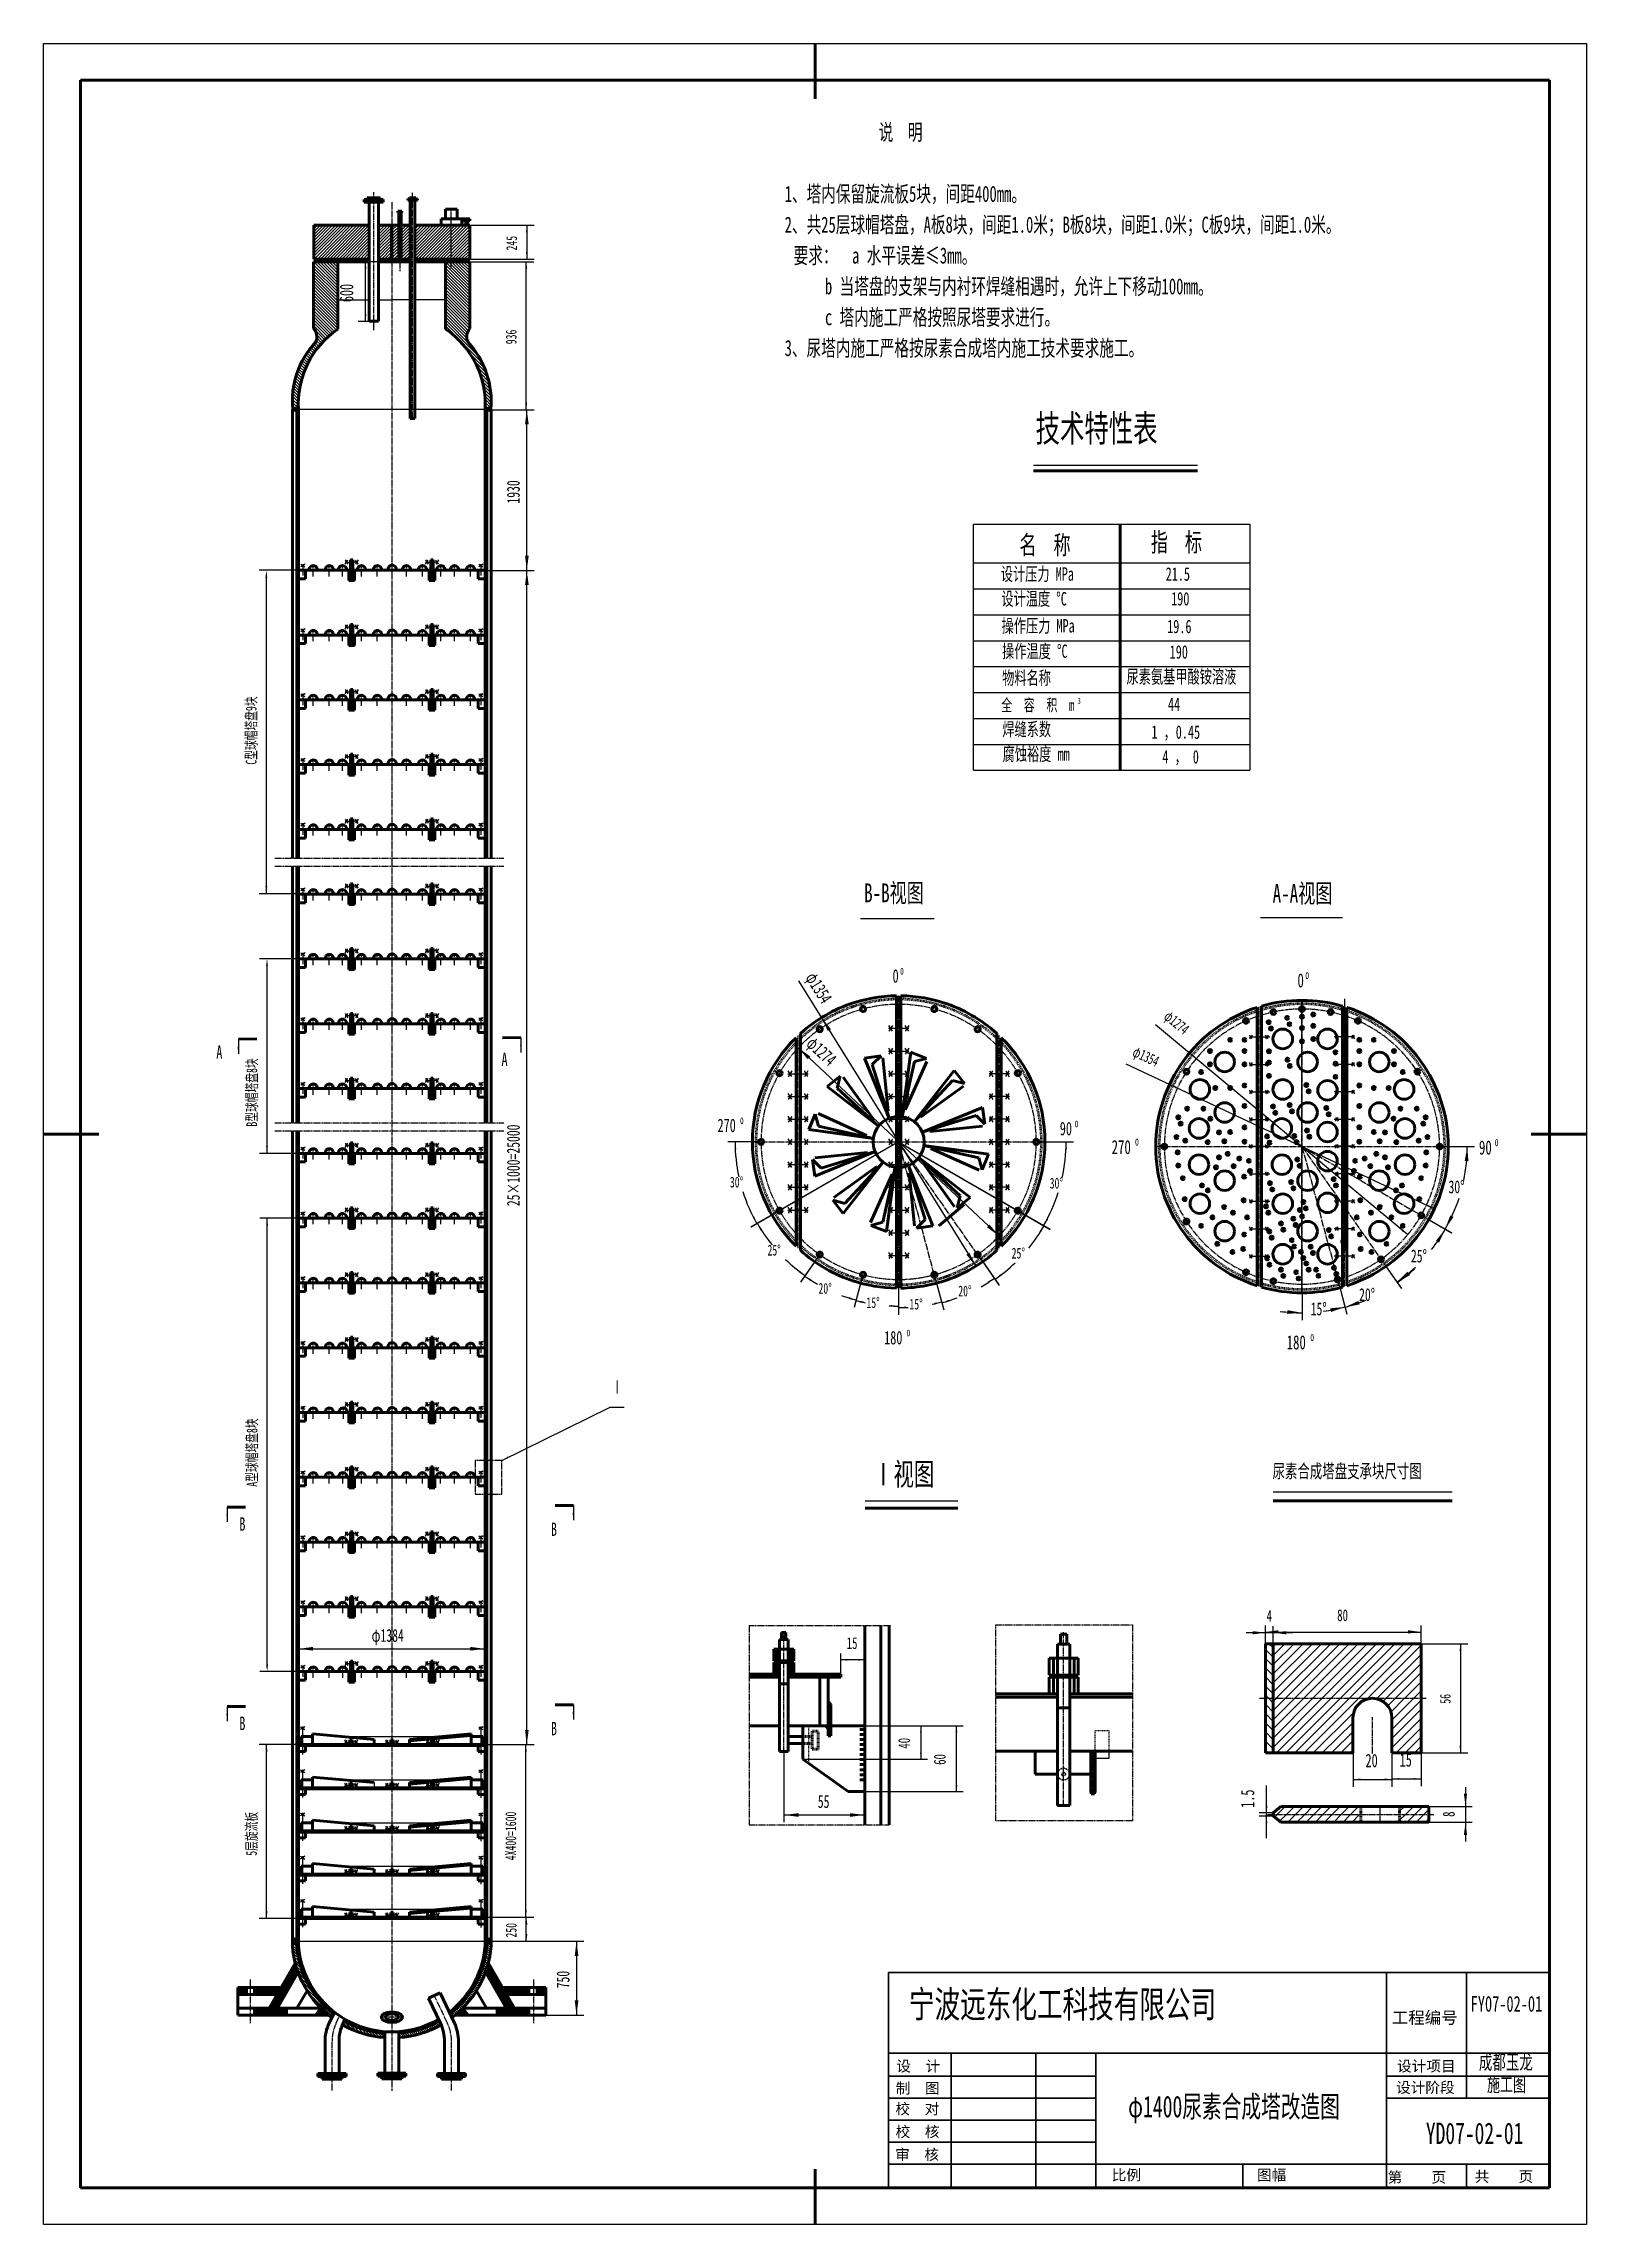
# Model space of a CAD drawing. Header units: millimetres. Extents: x -3570 to 3570, y -5049 to 5049.
import ezdxf

# ---------------------------------------------------------------- set-up
doc = ezdxf.new("R2010")
doc.units = ezdxf.units.MM
for name, pattern in [('EB_DASH', [6, 3, -3]), ('EB_DASHDOT', [39, 30, -3, 3, -3]), ('EB_DASHDOTDOT', [45, 30, -3, 3, -3, 3, -3])]:
    doc.linetypes.add(name, pattern=pattern)
for name, color, linetype, lineweight in [('CAXA0', 7, 'Continuous', 70), ('CAXA1', 1, 'EB_DASHDOT', 25), ('CAXA2', 6, 'EB_DASH', 25), ('CAXA3', 7, 'Continuous', 25), ('CAXA4', 3, 'Continuous', 25), ('CAXA5', 4, 'Continuous', 25)]:
    doc.layers.add(name, color=color, linetype=linetype, lineweight=lineweight)
doc.styles.add('UserTxtStyle1', font='SIMHEI.TTF', dxfattribs={"width": 0.667})
doc.styles.add('UserTxtStyle4', font='SIMFANG.TTF')
doc.styles.add('UserTxtStyle5', font='SimSun.ttf', dxfattribs={"width": 0.7})
doc.styles.add('UserTxtStyle9', font='SimSun.ttf', dxfattribs={"width": 0.667})
doc.styles.add('标准', font='SIMFANG.TTF', dxfattribs={"width": 0.667})
doc.dimstyles.new('标准', dxfattribs={"dimtxt": 3.5, "dimasz": 4, "dimexe": 2, "dimexo": 0, "dimtad": 1, "dimdsep": 46, "dimtxsty": '标准', "dimcen": 0, "dimdle": 6, "dimaunit": 1, "dimazin": 2, "dimtfac": 1, "dimtdec": 3, "dimtmove": 0, "dimatfit": 3, "dimfxl": 0, "dimtolj": 1, "dimtzin": 0, "dimarcsym": 0})

msp = doc.modelspace()

# ---------------------------------------------------------------- texts
at = {"layer": 'CAXA0', "color": 0, "linetype": 'Continuous', "lineweight": 25, "insert": (3072.238, -4262.65), "char_height": 68.65707, "attachment_point": 1, "style": '标准'}
msp.add_mtext('{\\fFangSong_GB2312|b0|i0|c134|p0;成都玉龙}', dxfattribs=at)
at = {"layer": 'CAXA4', "linetype": 'Continuous', "lineweight": 25, "attachment_point": 1, "style": '标准'}
for s, insert, char_height in [('\\fFangSong_GB2312;说  明', (294.853, 4676.325), 74.45255), ('\\fFangSong_GB2312;1、塔内保留旋流板5块，间距400mm。', (-140.501, 4390.725), 74.45255), ('\\fFangSong_GB2312;2、共25层球帽塔盘，A板8块，间距1.0米；B板8块，间距1.0米；C板9块，间距1.0米。', (-140.501, 4247.925), 74.45255), ('\\fFangSong_GB2312;要求：  a 水平误差≤3mm。', (-99.039, 4105.125), 74.45255), ('\\fFangSong_GB2312;b 当塔盘的支架与内衬环焊缝相遇时，允许上下移动100mm。', (46.079, 3962.325), 74.45255), ('\\fFangSong_GB2312;c 塔内施工严格按照尿塔要求进行。', (46.079, 3819.525), 74.45255), ('\\fFangSong_GB2312;3、尿塔内施工严格按尿素合成塔内施工技术要求施工。', (-140.501, 3676.725), 74.45255), ('\\fFangSong_GB2312;技术特性表', (1020.794, 3329.685), 124.08759), ('\\fFangSong_GB2312;名  称', (946.202, 2771.056), 86.86131), ('\\fFangSong_GB2312;指  标', (1554.138, 2783.853), 86.86131), ('\\fFangSong_GB2312;设计压力 MPa', (860.034, 2624.217), 62.0438), ('\\fFangSong_GB2312;21.5', (1622.993, 2623.98), 62.0438), ('\\fFangSong_GB2312;设计温度 {%%D}C', (862.544, 2509.525), 62.0438), ('\\fFangSong_GB2312;190', (1648.388, 2509.525), 62.0438), ('\\fFangSong_GB2312;操作压力 MPa', (863.577, 2384.273), 62.0438), ('\\fFangSong_GB2312;19.6', (1629.924, 2381.197), 62.0438), ('\\fFangSong_GB2312;操作温度 {%%D}C', (866.01, 2266.743), 62.0438), ('\\fFangSong_GB2312;190', (1641.457, 2263.274), 62.0438), ('\\fFangSong_GB2312;物料名称', (866.264, 2143.164), 62.0438), ('\\fFangSong_GB2312;尿素氨基甲酸铵溶液', (1441.835, 2148.82), 62.0438), ('\\fFangSong_GB2312;44\\P', (1633.39, 2020.492), 62.0438), ('\\fFangSong_GB2312;焊缝系数', (866.885, 1905.361), 62.0438), ('\\fFangSong_GB2312;1 ，0.45', (1556.894, 1892.164), 62.0438), ('\\fFangSong_GB2312;腐蚀裕度 mm', (868.476, 1790.509), 62.0438), ('\\fFangSong_GB2312;4 ， 0', (1607.683, 1777.709), 62.0438), ('\\fFangSong_GB2312;B-B视图', (227.377, 1159.963), 86.86131), ('\\fFangSong_GB2312;A-A视图', (2118.035, 1157.748), 86.86131), ('\\fFangSong_GB2312;Ⅰ视图', (269.226, -1523.279), 103.67409), ('\\fFangSong_GB2312;尿素合成塔盘支承块尺寸图', (2117.639, -1529.257), 63.22993)]:
    msp.add_mtext(s, dxfattribs=dict(at, insert=insert, char_height=char_height))
at = {"layer": 'CAXA4', "linetype": 'Continuous', "lineweight": 25, "char_height": 49.63504, "attachment_point": 1, "rotation": 90, "style": '标准'}
for s, insert in [('\\fFangSong_GB2312;C型球帽塔盘9块', (-2634.425, 1710.207)), ('\\fFangSong_GB2312;B型球帽塔盘8块', (-2631.419, 34.339)), ('\\fFangSong_GB2312;A型球帽塔盘8块', (-2630.752, -1633.06))]:
    msp.add_mtext(s, dxfattribs=dict(at, insert=insert))
at = {"layer": 'CAXA4', "color": 7, "linetype": 'Continuous', "lineweight": 25, "attachment_point": 1}
for s, insert, char_height, style in [('\\fSimSun;宁波远东化工科技有限公司', (434.687, -3967.763), 124.08759, 'UserTxtStyle5'), ('\\fFangSong_GB2312;工程编号', (2669.659, -4063.705), 55.83942, 'UserTxtStyle4'), ('\\fFangSong_GB2312;设  计', (376.272, -4291.29), 49.63504, 'UserTxtStyle4'), ('\\fFangSong_GB2312;设计项目', (2694.096, -4291.29), 49.63504, 'UserTxtStyle4'), ('\\fFangSong_GB2312;制  图', (373.823, -4393.633), 49.63504, 'UserTxtStyle4'), ('\\fFangSong_GB2312;设计阶段', (2689.28, -4390.332), 49.63504, 'UserTxtStyle4'), ('\\fFangSong_GB2312;校  对', (372.406, -4489.373), 49.63504, 'UserTxtStyle4'), ('\\fFangSong_GB2312;校  核', (373.256, -4595.018), 49.63504, 'UserTxtStyle4'), ('\\fFangSong_GB2312;审  核', (370.99, -4700.662), 49.63504, 'UserTxtStyle4'), ('\\fFangSong_GB2312;比例', (1373.535, -4795.441), 49.63504, 'UserTxtStyle4'), ('\\fFangSong_GB2312;图幅', (2045.856, -4795.441), 49.63504, 'UserTxtStyle4'), ('\\fFangSong_GB2312;第    页', (2650.524, -4806.024), 49.63504, 'UserTxtStyle4'), ('\\fFangSong_GB2312;共    页', (3053.251, -4802.439), 49.63504, 'UserTxtStyle4')]:
    msp.add_mtext(s, dxfattribs=dict(at, insert=insert, char_height=char_height, style=style))

# ---------------------------------------------------------------- blocks, each defined once
blk = doc.blocks.new('*CAXBLOCK01')
at = {"layer": 'CAXA4', "linetype": 'Continuous', "lineweight": 25}
for points in [[(120, -2435), (150, -2432), (150, -2439)], [(230, -2435), (200, -2432), (200, -2439)]]:
    blk.add_hatch(color=0, dxfattribs=at).paths.add_polyline_path(points, flags=0)
at = {"layer": 'CAXA4', "color": 0, "linetype": 'Continuous', "lineweight": 25}
for p, q in [((230, -2277), (230, -2465)), ((120, -2515), (120, -2405)), ((230, -2435), (120, -2435))]:
    blk.add_line(p, q, dxfattribs=at)
at = {"layer": 'CAXA4', "color": 0, "linetype": 'Continuous', "lineweight": 25, "insert": (147, -2330), "char_height": 54.74, "attachment_point": 1, "style": 'UserTxtStyle1'}
blk.add_mtext('\\fSimHei;15', dxfattribs=at)
blk = doc.blocks.new('*CAXBLOCK12')
at = {"layer": 'CAXA4', "linetype": 'Continuous', "lineweight": 25}
for points in [[(490, -2741), (486, -2771), (493, -2771)], [(490, -2895), (486, -2865), (493, -2865)]]:
    blk.add_hatch(color=0, dxfattribs=at).paths.add_polyline_path(points, flags=0)
at = {"layer": 'CAXA4', "color": 0, "linetype": 'Continuous', "lineweight": 25}
for p, q in [((230, -2741), (520, -2741)), ((490, -2741), (490, -2895)), ((-57, -2895), (520, -2895))]:
    blk.add_line(p, q, dxfattribs=at)
at = {"layer": 'CAXA4', "color": 0, "linetype": 'Continuous', "lineweight": 25, "insert": (385, -2846), "char_height": 54.74, "attachment_point": 1, "rotation": 90, "style": 'UserTxtStyle1'}
blk.add_mtext('\\fSimHei;40', dxfattribs=at)
blk = doc.blocks.new('*CAXBLOCK23')
at = {"layer": 'CAXA4', "linetype": 'Continuous', "lineweight": 25}
for points in [[(655, -2741), (659, -2771), (651, -2771)], [(655, -3045), (659, -3015), (651, -3015)]]:
    blk.add_hatch(color=0, dxfattribs=at).paths.add_polyline_path(points, flags=0)
at = {"layer": 'CAXA4', "color": 0, "linetype": 'Continuous', "lineweight": 25}
for p, q in [((230, -2741), (685, -2741)), ((655, -3045), (655, -2741)), ((153, -3045), (685, -3045))]:
    blk.add_line(p, q, dxfattribs=at)
at = {"layer": 'CAXA4', "color": 0, "linetype": 'Continuous', "lineweight": 25, "insert": (550, -2921), "char_height": 54.74, "attachment_point": 1, "rotation": 90, "style": 'UserTxtStyle1'}
blk.add_mtext('\\fSimHei;60', dxfattribs=at)
blk = doc.blocks.new('CAXBLOCK3', base_point=(2239, -2794))
at = {"layer": 'CAXA5', "color": 0, "linetype": 'Continuous', "lineweight": 25}
for p, q in [((2121, -2839), (2347, -2613)), ((2121, -2797), (2304, -2613)), ((2121, -2754), (2262, -2613)), ((2121, -2712), (2220, -2613)), ((2121, -2669), (2177, -2613)), ((2121, -2627), (2135, -2613)), ((2137, -2865), (2389, -2613)), ((2180, -2865), (2432, -2613)), ((2222, -2865), (2474, -2613)), ((2265, -2865), (2517, -2613)), ((2556, -2616), (2559, -2613)), ((2307, -2865), (2493, -2679)), ((2349, -2865), (2490, -2725)), ((2392, -2865), (2490, -2767)), ((2434, -2865), (2490, -2809)), ((2477, -2865), (2490, -2852))]:
    blk.add_line(p, q, dxfattribs=at)
blk = doc.blocks.new('CAXBLOCK4', base_point=(2729, -2759))
at = {"layer": 'CAXA5', "color": 0, "linetype": 'Continuous', "lineweight": 25}
for p, q in [((2599, -2615), (2601, -2613)), ((2629, -2628), (2644, -2613)), ((2651, -2648), (2686, -2613)), ((2666, -2676), (2729, -2613)), ((2670, -2714), (2771, -2613)), ((2670, -2757), (2805, -2622)), ((2670, -2799), (2805, -2664)), ((2670, -2842), (2805, -2707)), ((2689, -2865), (2805, -2749)), ((2731, -2865), (2805, -2791)), ((2774, -2865), (2805, -2834))]:
    blk.add_line(p, q, dxfattribs=at)
blk = doc.blocks.new('CAXBLOCK5', base_point=(2417, -2505))
at = {"layer": 'CAXA5', "color": 0, "linetype": 'Continuous', "lineweight": 25}
for p, q in [((2121, -2584), (2344, -2361)), ((2121, -2542), (2302, -2361)), ((2121, -2500), (2259, -2361)), ((2121, -2457), (2217, -2361)), ((2121, -2415), (2175, -2361)), ((2121, -2372), (2132, -2361)), ((2135, -2613), (2387, -2361)), ((2177, -2613), (2429, -2361)), ((2220, -2613), (2472, -2361)), ((2262, -2613), (2514, -2361)), ((2304, -2613), (2556, -2361)), ((2347, -2613), (2599, -2361)), ((2389, -2613), (2641, -2361)), ((2432, -2613), (2684, -2361)), ((2474, -2613), (2726, -2361)), ((2517, -2613), (2769, -2361)), ((2559, -2613), (2805, -2367)), ((2601, -2613), (2805, -2410)), ((2644, -2613), (2805, -2452)), ((2686, -2613), (2805, -2494)), ((2729, -2613), (2805, -2537)), ((2771, -2613), (2805, -2579))]:
    blk.add_line(p, q, dxfattribs=at)
blk = doc.blocks.new('CAXBLOCK6', base_point=(2004, -2592))
at = {"layer": 'CAXA5', "color": 0, "linetype": 'Continuous', "lineweight": 25}
for p, q in [((2085, -2387), (2121, -2423)), ((2101, -2361), (2121, -2380)), ((2085, -2429), (2121, -2465)), ((2085, -2472), (2121, -2508)), ((2085, -2514), (2121, -2550)), ((2085, -2557), (2121, -2593)), ((2085, -2599), (2099, -2613)), ((2099, -2613), (2121, -2635)), ((2085, -2641), (2121, -2677)), ((2085, -2684), (2121, -2720)), ((2085, -2726), (2121, -2762)), ((2085, -2769), (2121, -2805)), ((2085, -2811), (2121, -2847)), ((2085, -2854), (2096, -2865))]:
    blk.add_line(p, q, dxfattribs=at)
blk = doc.blocks.new('*CAXBLOCK78')
at = {"layer": 'CAXA4', "linetype": 'Continuous', "lineweight": 25}
for points in [[(2085, -2306), (2145, -2313), (2145, -2298)], [(2805, -2306), (2745, -2313), (2745, -2298)]]:
    blk.add_hatch(color=0, dxfattribs=at).paths.add_polyline_path(points, flags=0)
at = {"layer": 'CAXA4', "color": 0, "linetype": 'Continuous', "lineweight": 25}
for p, q in [((2085, -2361), (2085, -2276)), ((2085, -2306), (2805, -2306)), ((2805, -2361), (2805, -2276))]:
    blk.add_line(p, q, dxfattribs=at)
at = {"layer": 'CAXA4', "color": 0, "linetype": 'Continuous', "lineweight": 25, "insert": (2417, -2201), "char_height": 54.74, "attachment_point": 1, "style": 'UserTxtStyle1'}
blk.add_mtext('\\fSimHei;80', dxfattribs=at)
blk = doc.blocks.new('*CAXBLOCK89')
at = {"layer": 'CAXA4', "linetype": 'Continuous', "lineweight": 25}
for points in [[(2085, -2309), (2025, -2317), (2025, -2302)], [(2121, -2309), (2181, -2317), (2181, -2302)]]:
    blk.add_hatch(color=0, dxfattribs=at).paths.add_polyline_path(points, flags=0)
at = {"layer": 'CAXA4', "color": 0, "linetype": 'Continuous', "lineweight": 25}
for p, q in [((1995, -2309), (2211, -2309)), ((2085, -2361), (2085, -2279)), ((2121, -2361), (2121, -2279))]:
    blk.add_line(p, q, dxfattribs=at)
at = {"layer": 'CAXA4', "color": 0, "linetype": 'Continuous', "lineweight": 25, "insert": (2090, -2204), "char_height": 54.7, "attachment_point": 1, "style": 'UserTxtStyle1'}
blk.add_mtext('\\fSimHei;4', dxfattribs=at)
blk = doc.blocks.new('*CAXBLOCK910')
at = {"layer": 'CAXA4', "linetype": 'Continuous', "lineweight": 25}
for points in [[(2490, -2989), (2524, -2993), (2524, -2984)], [(2670, -2989), (2636, -2993), (2636, -2984)]]:
    blk.add_hatch(color=0, dxfattribs=at).paths.add_polyline_path(points, flags=0)
at = {"layer": 'CAXA4', "color": 0, "linetype": 'Continuous', "lineweight": 25}
for p, q in [((2490, -2865), (2490, -3023)), ((2670, -2865), (2670, -3023)), ((2490, -2989), (2670, -2989))]:
    blk.add_line(p, q, dxfattribs=at)
at = {"layer": 'CAXA4', "color": 0, "linetype": 'Continuous', "lineweight": 25, "insert": (2548, -2870), "char_height": 62.04, "attachment_point": 1, "style": '标准'}
blk.add_mtext('\\fFangSong_GB2312;20', dxfattribs=at)
blk = doc.blocks.new('*CAXBLOCK1011')
at = {"layer": 'CAXA4', "linetype": 'Continuous', "lineweight": 25}
for points in [[(2670, -2986), (2704, -2990), (2704, -2982)], [(2805, -2986), (2771, -2990), (2771, -2982)]]:
    blk.add_hatch(color=0, dxfattribs=at).paths.add_polyline_path(points, flags=0)
at = {"layer": 'CAXA4', "color": 0, "linetype": 'Continuous', "lineweight": 25}
for p, q in [((2670, -2865), (2670, -3020)), ((2805, -2865), (2805, -3020)), ((2670, -2986), (2805, -2986))]:
    blk.add_line(p, q, dxfattribs=at)
at = {"layer": 'CAXA4', "color": 0, "linetype": 'Continuous', "lineweight": 25, "insert": (2706, -2867), "char_height": 62.04, "attachment_point": 1, "style": '标准'}
blk.add_mtext('\\fFangSong_GB2312;15', dxfattribs=at)
blk = doc.blocks.new('CAXBLOCK11', base_point=(2646, -3288))
at = {"layer": 'CAXA5', "color": 0, "linetype": 'Continuous', "lineweight": 25}
for p, q in [((2139, -3151), (2176, -3114)), ((2182, -3151), (2219, -3114)), ((2224, -3151), (2261, -3114)), ((2267, -3151), (2303, -3114)), ((2309, -3151), (2346, -3114)), ((2351, -3151), (2388, -3114)), ((2394, -3151), (2431, -3114)), ((2436, -3151), (2473, -3114)), ((2479, -3151), (2516, -3114)), ((2706, -3136), (2728, -3114)), ((2733, -3151), (2770, -3114)), ((2776, -3151), (2813, -3114)), ((2818, -3151), (2841, -3128)), ((2127, -3163), (2139, -3151)), ((2151, -3181), (2182, -3151)), ((2189, -3186), (2224, -3151)), ((2231, -3186), (2267, -3151)), ((2274, -3186), (2309, -3151)), ((2316, -3186), (2351, -3151)), ((2359, -3186), (2394, -3151)), ((2401, -3186), (2436, -3151)), ((2444, -3186), (2479, -3151)), ((2486, -3186), (2521, -3151)), ((2521, -3151), (2526, -3146)), ((2706, -3178), (2733, -3151)), ((2741, -3186), (2776, -3151)), ((2783, -3186), (2818, -3151)), ((2825, -3186), (2841, -3171))]:
    blk.add_line(p, q, dxfattribs=at)
blk = doc.blocks.new('*CAXBLOCK1213')
at = {"layer": 'CAXA4', "linetype": 'Continuous', "lineweight": 25}
for points in [[(3011, -3114), (3003, -3054), (3018, -3054)], [(3011, -3186), (3003, -3246), (3018, -3246)]]:
    blk.add_hatch(color=0, dxfattribs=at).paths.add_polyline_path(points, flags=0)
at = {"layer": 'CAXA4', "color": 0, "linetype": 'Continuous', "lineweight": 25}
for p, q in [((3011, -3024), (3011, -3276)), ((2841, -3114), (3041, -3114)), ((2841, -3186), (3041, -3186))]:
    blk.add_line(p, q, dxfattribs=at)
at = {"layer": 'CAXA4', "color": 0, "linetype": 'Continuous', "lineweight": 25, "insert": (2906, -3162), "char_height": 54.7, "attachment_point": 1, "rotation": 90, "style": 'UserTxtStyle1'}
blk.add_mtext('\\fSimHei;8', dxfattribs=at)
blk = doc.blocks.new('*CAXBLOCK1314')
at = {"layer": 'CAXA4', "linetype": 'Continuous', "lineweight": 25}
for points in [[(2090, -3144), (2094, -3110), (2086, -3110)], [(2090, -3158), (2094, -3192), (2086, -3192)]]:
    blk.add_hatch(color=0, dxfattribs=at).paths.add_polyline_path(points, flags=0)
at = {"layer": 'CAXA4', "color": 0, "linetype": 'Continuous', "lineweight": 25}
for p, q in [((2090, -3260), (2090, -3016)), ((2121, -3144), (2056, -3144)), ((2121, -3158), (2056, -3158))]:
    blk.add_line(p, q, dxfattribs=at)
at = {"layer": 'CAXA4', "color": 0, "linetype": 'Continuous', "lineweight": 25, "insert": (1971, -3120), "char_height": 62.04, "attachment_point": 1, "rotation": 90, "style": '标准'}
blk.add_mtext('\\fFangSong_GB2312;1.5', dxfattribs=at)
blk = doc.blocks.new('*CAXBLOCK1415')
at = {"layer": 'CAXA4', "linetype": 'Continuous', "lineweight": 25}
for points in [[(2987, -2361), (2983, -2395), (2991, -2395)], [(2987, -2865), (2983, -2831), (2991, -2831)]]:
    blk.add_hatch(color=0, dxfattribs=at).paths.add_polyline_path(points, flags=0)
at = {"layer": 'CAXA4', "color": 0, "linetype": 'Continuous', "lineweight": 25}
for p, q in [((2805, -2361), (3021, -2361)), ((2987, -2361), (2987, -2865)), ((2805, -2865), (3021, -2865))]:
    blk.add_line(p, q, dxfattribs=at)
at = {"layer": 'CAXA4', "color": 0, "linetype": 'Continuous', "lineweight": 25, "insert": (2892, -2638), "char_height": 49.64, "attachment_point": 1, "rotation": 90, "style": '标准'}
blk.add_mtext('\\fFangSong_GB2312;56', dxfattribs=at)
blk = doc.blocks.new('*CAXBLOCK1516')
at = {"layer": 'CAXA4', "linetype": 'Continuous', "lineweight": 25}
for points in [[(1641, 230), (1670, 211), (1674, 219)], [(2867, -346), (2834, -335), (2838, -328)]]:
    blk.add_hatch(color=0, dxfattribs=at).paths.add_polyline_path(points, flags=0)
at = {"layer": 'CAXA4', "color": 0, "linetype": 'Continuous', "lineweight": 25}
blk.add_line((1439, 325), (2867, -346), dxfattribs=at)
at = {"layer": 'CAXA4', "color": 0, "linetype": 'Continuous', "lineweight": 25, "insert": (1486, 408), "char_height": 49.64, "attachment_point": 1, "rotation": 334.8427, "style": '标准'}
blk.add_mtext('\\fFangSong_GB2312;φ1354', dxfattribs=at)
blk = doc.blocks.new('*CAXBLOCK1617')
at = {"layer": 'CAXA4', "linetype": 'Continuous', "lineweight": 25}
for points in [[(1765, 350), (1788, 325), (1793, 331)], [(2743, -466), (2714, -448), (2720, -441)]]:
    blk.add_hatch(color=0, dxfattribs=at).paths.add_polyline_path(points, flags=0)
at = {"layer": 'CAXA4', "color": 0, "linetype": 'Continuous', "lineweight": 25}
blk.add_line((1576, 507), (2743, -466), dxfattribs=at)
at = {"layer": 'CAXA4', "color": 0, "linetype": 'Continuous', "lineweight": 25, "insert": (1642, 575), "char_height": 49.64, "attachment_point": 1, "rotation": 320.1813, "style": '标准'}
blk.add_mtext('\\fFangSong_GB2312;φ1274', dxfattribs=at)
blk = doc.blocks.new('CAXBLOCK17')
at = {"attachment_point": 1, "style": '标准'}
for insert, char_height in [((359, 763), 62.04), ((394, 769), 31.02)]:
    blk.add_mtext('\\fFangSong_GB2312;0', dxfattribs=dict(at, insert=insert, char_height=char_height))
blk = doc.blocks.new('CAXBLOCK18')
at = {"attachment_point": 1, "style": '标准'}
for s, insert, char_height in [('\\fFangSong_GB2312;90', (1133, 56), 62.04), ('\\fFangSong_GB2312;0', (1202, 62), 31.02)]:
    blk.add_mtext(s, dxfattribs=dict(at, insert=insert, char_height=char_height))
blk = doc.blocks.new('CAXBLOCK19')
at = {"attachment_point": 1, "style": '标准'}
for s, insert, char_height in [('\\fFangSong_GB2312;0', (424, -906), 31.02), ('\\fFangSong_GB2312;180', (320, -912), 62.04)]:
    blk.add_mtext(s, dxfattribs=dict(at, insert=insert, char_height=char_height))
blk = doc.blocks.new('*CAXBLOCK2021')
at = {"layer": 'CAXA4', "linetype": 'Continuous', "lineweight": 25}
for points in [[(-369, -37), (-373, -71), (-364, -70)], [(-268, -415), (-288, -387), (-281, -383)]]:
    blk.add_hatch(color=0, dxfattribs=at).paths.add_polyline_path(points, flags=0)
at = {"layer": 'CAXA4', "color": 0, "linetype": 'Continuous', "lineweight": 25}
for p, q in [((-253, -37), (-403, -37)), ((387, -37), (-297, -432))]:
    blk.add_line(p, q, dxfattribs=at)
for start, end in [(180, 192.35), (197.6833, 210)]:
    blk.add_arc((387, -37), 757, start, end, dxfattribs=at)
at = {"layer": 'CAXA4', "color": 0, "linetype": 'Continuous', "lineweight": 25, "insert": (-394, -198), "char_height": 49.64, "attachment_point": 1, "style": '标准'}
blk.add_mtext('\\fFangSong_GB2312;30{%%D}', dxfattribs=at)
blk = doc.blocks.new('*CAXBLOCK2122')
at = {"layer": 'CAXA4', "linetype": 'Continuous', "lineweight": 25}
for points in [[(-267, -414), (-253, -446), (-246, -441)], [(-46, -655), (-76, -639), (-71, -632)]]:
    blk.add_hatch(color=0, dxfattribs=at).paths.add_polyline_path(points, flags=0)
at = {"layer": 'CAXA4', "color": 0, "linetype": 'Continuous', "lineweight": 25}
for p, q in [((387, -37), (-296, -431)), ((22, -558), (-66, -683))]:
    blk.add_line(p, q, dxfattribs=at)
for start, end in [(210, 219.0933), (226.1037, 235)]:
    blk.add_arc((387, -37), 755, start, end, dxfattribs=at)
at = {"layer": 'CAXA4', "color": 0, "linetype": 'Continuous', "lineweight": 25, "insert": (-220, -513), "char_height": 49.64, "attachment_point": 1, "style": '标准'}
blk.add_mtext('\\fFangSong_GB2312;25{%%D}', dxfattribs=at)
blk = doc.blocks.new('*CAXBLOCK2223')
at = {"layer": 'CAXA4', "linetype": 'Continuous', "lineweight": 25}
for points in [[(-48, -658), (-22, -680), (-17, -673)], [(191, -769), (157, -764), (160, -756)]]:
    blk.add_hatch(color=0, dxfattribs=at).paths.add_polyline_path(points, flags=0)
at = {"layer": 'CAXA4', "color": 0, "linetype": 'Continuous', "lineweight": 25}
for p, q in [((22, -558), (-67, -686)), ((222, -652), (182, -802))]:
    blk.add_line(p, q, dxfattribs=at)
for start, end in [(235, 240.2729), (249.5514, 255)]:
    blk.add_arc((387, -37), 758, start, end, dxfattribs=at)
at = {"layer": 'CAXA4', "color": 0, "linetype": 'Continuous', "lineweight": 25, "insert": (16, -690), "char_height": 49.64, "attachment_point": 1, "style": '标准'}
blk.add_mtext('\\fFangSong_GB2312;20{%%D}', dxfattribs=at)
blk = doc.blocks.new('*CAXBLOCK2324')
at = {"layer": 'CAXA4', "linetype": 'Continuous', "lineweight": 25}
for points in [[(191, -771), (223, -783), (225, -775)], [(387, -797), (353, -800), (353, -792)]]:
    blk.add_hatch(color=0, dxfattribs=at).paths.add_polyline_path(points, flags=0)
at = {"layer": 'CAXA4', "color": 0, "linetype": 'Continuous', "lineweight": 25}
for p, q in [((222, -652), (182, -804)), ((387, -717), (387, -831))]:
    blk.add_line(p, q, dxfattribs=at)
for start, end in [(255, 258.251), (266.7079, 270)]:
    blk.add_arc((387, -37), 760, start, end, dxfattribs=at)
at = {"layer": 'CAXA4', "color": 0, "linetype": 'Continuous', "lineweight": 25, "insert": (238, -756), "char_height": 49.64, "attachment_point": 1, "style": '标准'}
blk.add_mtext('\\fFangSong_GB2312;15{%%D}', dxfattribs=at)
blk = doc.blocks.new('*CAXBLOCK2425')
at = {"layer": 'CAXA4', "linetype": 'Continuous', "lineweight": 25}
for points in [[(387, -804), (421, -807), (421, -799)], [(586, -778), (554, -790), (552, -782)]]:
    blk.add_hatch(color=0, dxfattribs=at).paths.add_polyline_path(points, flags=0)
at = {"layer": 'CAXA4', "color": 0, "linetype": 'Continuous', "lineweight": 25}
for p, q in [((552, -652), (595, -810)), ((387, -717), (387, -838))]:
    blk.add_line(p, q, dxfattribs=at)
for start, end in [(270, 273.3313), (281.7091, 285)]:
    blk.add_arc((387, -37), 767, start, end, dxfattribs=at)
at = {"layer": 'CAXA4', "color": 0, "linetype": 'Continuous', "lineweight": 25, "insert": (437, -763), "char_height": 49.64, "attachment_point": 1, "style": '标准'}
blk.add_mtext('\\fFangSong_GB2312;15{%%D}', dxfattribs=at)
blk = doc.blocks.new('*CAXBLOCK2526')
at = {"layer": 'CAXA4', "linetype": 'Continuous', "lineweight": 25}
for points in [[(830, -668), (804, -691), (799, -684)], [(587, -782), (621, -776), (618, -768)]]:
    blk.add_hatch(color=0, dxfattribs=at).paths.add_polyline_path(points, flags=0)
at = {"layer": 'CAXA4', "color": 0, "linetype": 'Continuous', "lineweight": 25}
for p, q in [((753, -558), (849, -696)), ((552, -652), (596, -814))]:
    blk.add_line(p, q, dxfattribs=at)
for start, end in [(299.6473, 305), (285, 290.5226)]:
    blk.add_arc((387, -37), 771, start, end, dxfattribs=at)
at = {"layer": 'CAXA4', "color": 0, "linetype": 'Continuous', "lineweight": 25, "insert": (663, -702), "char_height": 49.64, "attachment_point": 1, "style": '标准'}
blk.add_mtext('\\fFangSong_GB2312;20{%%D}', dxfattribs=at)
blk = doc.blocks.new('*CAXBLOCK2627')
at = {"layer": 'CAXA4', "linetype": 'Continuous', "lineweight": 25}
for points in [[(1060, -425), (1046, -456), (1039, -452)], [(833, -673), (863, -656), (858, -649)]]:
    blk.add_hatch(color=0, dxfattribs=at).paths.add_polyline_path(points, flags=0)
at = {"layer": 'CAXA4', "color": 0, "linetype": 'Continuous', "lineweight": 25}
for p, q in [((387, -37), (1089, -442)), ((753, -558), (852, -701))]:
    blk.add_line(p, q, dxfattribs=at)
for start, end in [(320.8162, 330), (305, 313.9975)]:
    blk.add_arc((387, -37), 777, start, end, dxfattribs=at)
at = {"layer": 'CAXA4', "color": 0, "linetype": 'Continuous', "lineweight": 25, "insert": (910, -527), "char_height": 49.64, "attachment_point": 1, "style": '标准'}
blk.add_mtext('\\fFangSong_GB2312;25{%%D}', dxfattribs=at)
blk = doc.blocks.new('*CAXBLOCK2728')
at = {"layer": 'CAXA4', "linetype": 'Continuous', "lineweight": 25}
for points in [[(1163, -37), (1166, -71), (1158, -70)], [(1059, -424), (1079, -396), (1071, -393)]]:
    blk.add_hatch(color=0, dxfattribs=at).paths.add_polyline_path(points, flags=0)
at = {"layer": 'CAXA4', "color": 0, "linetype": 'Continuous', "lineweight": 25}
for p, q in [((387, -37), (1088, -441)), ((1027, -37), (1197, -37))]:
    blk.add_line(p, q, dxfattribs=at)
for start, end in [(347.5862, 360), (330, 342.3821)]:
    blk.add_arc((387, -37), 775, start, end, dxfattribs=at)
at = {"layer": 'CAXA4', "color": 0, "linetype": 'Continuous', "lineweight": 25, "insert": (1086, -203), "char_height": 49.64, "attachment_point": 1, "style": '标准'}
blk.add_mtext('\\fFangSong_GB2312;30{%%D}', dxfattribs=at)
blk = doc.blocks.new('CAXBLOCK28')
at = {"attachment_point": 1, "style": '标准'}
for s, insert, char_height in [('\\fFangSong_GB2312;全', (862, 2014), 55.84), ('\\fFangSong_GB2312;容', (966, 2014), 55.84), ('\\fFangSong_GB2312;积', (1071, 2014), 55.84), ('\\fFangSong_GB2312;m', (1175, 2014), 55.84), ('\\fFangSong_GB2312;3', (1215, 2020), 27.92)]:
    blk.add_mtext(s, dxfattribs=dict(at, insert=insert, char_height=char_height))
blk = doc.blocks.new('CAXBLOCK29', base_point=(-2395, -4048))
at = {"layer": 'CAXA5', "color": 0, "linetype": 'Continuous', "lineweight": 25}
for p, q in [((-2419, -3756), (-2397, -3778)), ((-2418, -3768), (-2395, -3791)), ((-2417, -3780), (-2393, -3804)), ((-2415, -3794), (-2390, -3819)), ((-2414, -3749), (-2398, -3765)), ((-2413, -3807), (-2386, -3833)), ((-2410, -3821), (-2382, -3849)), ((-2407, -3745), (-2399, -3753)), ((-2406, -3836), (-2377, -3866)), ((-2399, -3741), (-2399, -3742)), ((-2402, -3852), (-2370, -3883)), ((-2397, -3868), (-2362, -3903)), ((-2391, -3885), (-2352, -3924)), ((-2384, -3904), (-2338, -3949)), ((-2374, -3925), (-2317, -3982)), ((-2362, -3948), (-2231, -4080)), ((-2345, -3977), (-2234, -4087)), ((-2312, -4021), (-2256, -4077))]:
    blk.add_line(p, q, dxfattribs=at)
blk = doc.blocks.new('CAXBLOCK30', base_point=(-2115, -4203))
at = {"layer": 'CAXA5', "color": 0, "linetype": 'Continuous', "lineweight": 25}
for p, q in [((-2187, -4124), (-2183, -4127)), ((-2183, -4116), (-2159, -4140)), ((-2180, -4108), (-2139, -4149)), ((-2159, -4118), (-2120, -4156)), ((-2137, -4128), (-2103, -4163)), ((-2118, -4136), (-2086, -4168)), ((-2100, -4142), (-2071, -4172)), ((-2084, -4147), (-2056, -4175)), ((-2068, -4152), (-2042, -4178)), ((-2053, -4155), (-2028, -4180)), ((-2039, -4158), (-2015, -4182)), ((-2025, -4160), (-2002, -4183)), ((-2012, -4162), (-1991, -4183)), ((-2000, -4164), (-1991, -4172))]:
    blk.add_line(p, q, dxfattribs=at)
blk = doc.blocks.new('CAXBLOCK31', base_point=(-1833, -4200))
at = {"layer": 'CAXA5', "color": 0, "linetype": 'Continuous', "lineweight": 25}
for p, q in [((-1809, -4139), (-1793, -4155)), ((-1801, -4136), (-1785, -4152)), ((-1793, -4133), (-1777, -4148)), ((-1785, -4130), (-1769, -4145)), ((-1777, -4126), (-1762, -4141)), ((-1769, -4123), (-1754, -4138)), ((-1761, -4119), (-1747, -4134)), ((-1754, -4115), (-1739, -4130)), ((-1747, -4111), (-1732, -4126)), ((-1739, -4107), (-1737, -4109)), ((-1926, -4169), (-1912, -4183)), ((-1926, -4180), (-1923, -4184)), ((-1920, -4164), (-1902, -4182)), ((-1910, -4163), (-1892, -4181)), ((-1900, -4162), (-1882, -4179)), ((-1890, -4160), (-1873, -4177)), ((-1880, -4158), (-1863, -4176)), ((-1871, -4157), (-1854, -4173)), ((-1861, -4155), (-1845, -4171)), ((-1852, -4153), (-1836, -4169)), ((-1843, -4150), (-1827, -4166)), ((-1835, -4148), (-1818, -4164)), ((-1826, -4145), (-1810, -4161)), ((-1817, -4142), (-1802, -4158))]:
    blk.add_line(p, q, dxfattribs=at)
blk = doc.blocks.new('CAXBLOCK32', base_point=(-1628, -4096))
at = {"layer": 'CAXA5', "color": 0, "linetype": 'Continuous', "lineweight": 25}
for p, q in [((-1530, -3830), (-1514, -3846)), ((-1528, -3821), (-1511, -3837)), ((-1526, -3811), (-1509, -3828)), ((-1524, -3802), (-1507, -3819)), ((-1523, -3792), (-1505, -3809)), ((-1521, -3782), (-1503, -3800)), ((-1520, -3772), (-1502, -3790)), ((-1519, -3751), (-1500, -3770)), ((-1519, -3762), (-1501, -3780)), ((-1515, -3743), (-1499, -3759)), ((-1571, -3936), (-1557, -3950)), ((-1567, -3928), (-1553, -3943)), ((-1564, -3921), (-1549, -3936)), ((-1560, -3913), (-1545, -3928)), ((-1556, -3906), (-1541, -3921)), ((-1553, -3898), (-1538, -3913)), ((-1549, -3890), (-1534, -3905)), ((-1546, -3882), (-1531, -3897)), ((-1543, -3873), (-1528, -3889)), ((-1540, -3865), (-1525, -3881)), ((-1538, -3856), (-1522, -3872)), ((-1535, -3848), (-1519, -3864)), ((-1532, -3839), (-1516, -3855)), ((-1649, -4039), (-1635, -4053)), ((-1644, -4033), (-1629, -4047)), ((-1638, -4027), (-1624, -4042)), ((-1633, -4022), (-1618, -4036)), ((-1627, -4016), (-1613, -4030)), ((-1622, -4010), (-1608, -4024)), ((-1617, -4003), (-1603, -4018)), ((-1612, -3997), (-1598, -4011)), ((-1607, -3991), (-1593, -4005)), ((-1602, -3984), (-1588, -3999)), ((-1597, -3978), (-1583, -3992)), ((-1593, -3971), (-1578, -3985)), ((-1588, -3964), (-1574, -3979)), ((-1584, -3957), (-1569, -3972)), ((-1580, -3950), (-1565, -3965)), ((-1575, -3943), (-1561, -3958)), ((-1686, -4082), (-1677, -4090)), ((-1685, -4071), (-1671, -4085)), ((-1679, -4066), (-1665, -4080)), ((-1673, -4060), (-1659, -4075)), ((-1667, -4055), (-1653, -4069)), ((-1661, -4050), (-1647, -4064)), ((-1655, -4044), (-1641, -4059))]:
    blk.add_line(p, q, dxfattribs=at)
blk = doc.blocks.new('*CAXBLOCK3334')
at = {"layer": 'CAXA4', "linetype": 'Continuous', "lineweight": 25}
blk.add_hatch(color=0, dxfattribs=at).paths.add_polyline_path([(-1450, -1512), (-1418, -1500), (-1421, -1493)], flags=0)
at = {"layer": 'CAXA4', "color": 0, "linetype": 'Continuous', "lineweight": 25}
for p in [(-1450, -1512), (-883, -1267)]:
    blk.add_line(p, (-951, -1267), dxfattribs=at)
at = {"layer": 'CAXA4', "color": 0, "linetype": 'Continuous', "lineweight": 25, "insert": (-944, -1140), "char_height": 62, "attachment_point": 1, "style": 'UserTxtStyle9'}
blk.add_mtext('\\fSimSun;Ⅰ', dxfattribs=at)
blk = doc.blocks.new('CAXBLOCK34', base_point=(-2411, -3864))
at = {"layer": 'CAXA5', "color": 0, "linetype": 'Continuous', "lineweight": 25}
for p, q in [((-2423, -3869), (-2423, -3869)), ((-2422, -3868), (-2397, -3868)), ((-2421, -3865), (-2398, -3865)), ((-2419, -3862), (-2399, -3862)), ((-2419, -3870), (-2419, -3863)), ((-2417, -3859), (-2400, -3859)), ((-2417, -3871), (-2396, -3871)), ((-2416, -3871), (-2416, -3858)), ((-2415, -3855), (-2401, -3855)), ((-2413, -3852), (-2402, -3852)), ((-2413, -3873), (-2413, -3852)), ((-2411, -3849), (-2403, -3849)), ((-2410, -3846), (-2404, -3846)), ((-2410, -3874), (-2410, -3847)), ((-2409, -3875), (-2395, -3875)), ((-2408, -3843), (-2405, -3843)), ((-2407, -3876), (-2407, -3841)), ((-2406, -3840), (-2405, -3840)), ((-2404, -3877), (-2404, -3847)), ((-2402, -3878), (-2394, -3878)), ((-2400, -3878), (-2400, -3858)), ((-2397, -3880), (-2397, -3868)), ((-2394, -3881), (-2394, -3877)), ((-2394, -3881), (-2393, -3881))]:
    blk.add_line(p, q, dxfattribs=at)
blk = doc.blocks.new('CAXBLOCK35', base_point=(-2290, -4070))
at = {"layer": 'CAXA5', "color": 0, "linetype": 'Continuous', "lineweight": 25}
for p, q in [((-2311, -4080), (-2311, -4079)), ((-2310, -4078), (-2255, -4078)), ((-2308, -4075), (-2259, -4075)), ((-2308, -4080), (-2308, -4075)), ((-2305, -4071), (-2263, -4071)), ((-2305, -4080), (-2305, -4071)), ((-2303, -4068), (-2266, -4068)), ((-2302, -4080), (-2302, -4067)), ((-2301, -4065), (-2270, -4065)), ((-2299, -4080), (-2299, -4062)), ((-2298, -4062), (-2273, -4062)), ((-2296, -4080), (-2296, -4058)), ((-2296, -4059), (-2276, -4059)), ((-2294, -4055), (-2280, -4055)), ((-2292, -4080), (-2292, -4054)), ((-2291, -4052), (-2283, -4052)), ((-2289, -4049), (-2286, -4049)), ((-2289, -4080), (-2289, -4050)), ((-2286, -4080), (-2286, -4049)), ((-2283, -4080), (-2283, -4052)), ((-2280, -4080), (-2280, -4056)), ((-2277, -4080), (-2277, -4059)), ((-2273, -4080), (-2273, -4062)), ((-2270, -4080), (-2270, -4065)), ((-2267, -4080), (-2267, -4067)), ((-2264, -4080), (-2264, -4070)), ((-2261, -4080), (-2261, -4073)), ((-2257, -4080), (-2257, -4076)), ((-2254, -4080), (-2254, -4078))]:
    blk.add_line(p, q, dxfattribs=at)
blk = doc.blocks.new('CAXBLOCK36', base_point=(-2473, -3985))
at = {"layer": 'CAXA5', "color": 0, "linetype": 'Continuous', "lineweight": 25}
for p, q in [((-2511, -4022), (-2422, -3933)), ((-2505, -4012), (-2416, -3922)), ((-2499, -4001), (-2410, -3912)), ((-2493, -3991), (-2404, -3901)), ((-2487, -3980), (-2397, -3890)), ((-2481, -3969), (-2393, -3881)), ((-2475, -3959), (-2396, -3880)), ((-2468, -3948), (-2399, -3879)), ((-2462, -3937), (-2402, -3877)), ((-2456, -3927), (-2405, -3876)), ((-2450, -3916), (-2409, -3875)), ((-2444, -3906), (-2412, -3873)), ((-2438, -3895), (-2415, -3872)), ((-2432, -3884), (-2418, -3871)), ((-2426, -3874), (-2421, -3869)), ((-2671, -3985), (-2639, -3952)), ((-2671, -3980), (-2643, -3952)), ((-2671, -3976), (-2648, -3952)), ((-2671, -3971), (-2652, -3952)), ((-2671, -3967), (-2657, -3952)), ((-2671, -3962), (-2661, -3952)), ((-2671, -3958), (-2666, -3952)), ((-2671, -3953), (-2670, -3952)), ((-2667, -3985), (-2634, -3952)), ((-2663, -3985), (-2632, -3954)), ((-2658, -3985), (-2632, -3959)), ((-2654, -3985), (-2632, -3963)), ((-2649, -3985), (-2632, -3968)), ((-2645, -3985), (-2632, -3972)), ((-2640, -3985), (-2632, -3977)), ((-2636, -3985), (-2632, -3981)), ((-2594, -3983), (-2563, -3952)), ((-2594, -3979), (-2567, -3952)), ((-2594, -3974), (-2572, -3952)), ((-2594, -3970), (-2576, -3952)), ((-2594, -3965), (-2580, -3952)), ((-2594, -3961), (-2585, -3952)), ((-2594, -3956), (-2589, -3952)), ((-2591, -3985), (-2558, -3952)), ((-2586, -3985), (-2554, -3952)), ((-2582, -3985), (-2549, -3952)), ((-2577, -3985), (-2545, -3952)), ((-2573, -3985), (-2540, -3952)), ((-2568, -3985), (-2536, -3952)), ((-2564, -3985), (-2531, -3952)), ((-2559, -3985), (-2527, -3952)), ((-2555, -3985), (-2522, -3952)), ((-2550, -3985), (-2518, -3952)), ((-2546, -3985), (-2513, -3952)), ((-2541, -3985), (-2509, -3952)), ((-2537, -3985), (-2504, -3952)), ((-2532, -3985), (-2500, -3952)), ((-2528, -3985), (-2495, -3952)), ((-2524, -4044), (-2434, -3954)), ((-2523, -3985), (-2491, -3952)), ((-2523, -4048), (-2440, -3965)), ((-2519, -3985), (-2486, -3952)), ((-2519, -4048), (-2446, -3975)), ((-2518, -4033), (-2428, -3944)), ((-2514, -3985), (-2482, -3952)), ((-2514, -4048), (-2453, -3986)), ((-2510, -3985), (-2477, -3952)), ((-2510, -4048), (-2459, -3997)), ((-2505, -3985), (-2473, -3952)), ((-2505, -4048), (-2465, -4007)), ((-2501, -3985), (-2475, -3959)), ((-2501, -4048), (-2471, -4018)), ((-2497, -3985), (-2481, -3969)), ((-2496, -4048), (-2477, -4029)), ((-2492, -3985), (-2487, -3980)), ((-2492, -4048), (-2483, -4039))]:
    blk.add_line(p, q, dxfattribs=at)
blk = doc.blocks.new('CAXBLOCK37', base_point=(-2543, -4109))
at = {"layer": 'CAXA5', "color": 0, "linetype": 'Continuous', "lineweight": 25}
for p, q in [((-2594, -4078), (-2564, -4048)), ((-2594, -4073), (-2568, -4048)), ((-2594, -4069), (-2573, -4048)), ((-2594, -4064), (-2577, -4048)), ((-2594, -4060), (-2582, -4048)), ((-2594, -4055), (-2586, -4048)), ((-2594, -4051), (-2590, -4048)), ((-2592, -4080), (-2559, -4048)), ((-2587, -4080), (-2555, -4048)), ((-2583, -4080), (-2550, -4048)), ((-2578, -4080), (-2546, -4048)), ((-2574, -4080), (-2541, -4048)), ((-2569, -4080), (-2537, -4048)), ((-2565, -4080), (-2532, -4048)), ((-2560, -4080), (-2528, -4048)), ((-2556, -4080), (-2523, -4048)), ((-2551, -4080), (-2519, -4048)), ((-2547, -4080), (-2514, -4048)), ((-2542, -4080), (-2510, -4048)), ((-2538, -4080), (-2505, -4048)), ((-2533, -4080), (-2501, -4048)), ((-2529, -4080), (-2496, -4048)), ((-2524, -4080), (-2492, -4048)), ((-2520, -4080), (-2487, -4048)), ((-2516, -4080), (-2483, -4048)), ((-2511, -4080), (-2478, -4048)), ((-2507, -4080), (-2474, -4048)), ((-2502, -4080), (-2469, -4048)), ((-2498, -4080), (-2465, -4048)), ((-2493, -4080), (-2460, -4048)), ((-2489, -4080), (-2456, -4048)), ((-2484, -4080), (-2451, -4048)), ((-2480, -4080), (-2447, -4048)), ((-2475, -4080), (-2447, -4052)), ((-2471, -4080), (-2447, -4056)), ((-2466, -4080), (-2447, -4061)), ((-2462, -4080), (-2447, -4065)), ((-2457, -4080), (-2447, -4070)), ((-2453, -4080), (-2447, -4074)), ((-2448, -4080), (-2447, -4079))]:
    blk.add_line(p, q, dxfattribs=at)
blk = doc.blocks.new('CAXBLOCK38', base_point=(-1506, -3864))
at = {"layer": 'CAXA5', "color": 0, "linetype": 'Continuous', "lineweight": 25}
for p, q in [((-1523, -3881), (-1525, -3881)), ((-1516, -3878), (-1524, -3878)), ((-1523, -3881), (-1523, -3877)), ((-1508, -3875), (-1522, -3875)), ((-1501, -3871), (-1521, -3871)), ((-1495, -3868), (-1520, -3868)), ((-1520, -3880), (-1520, -3868)), ((-1497, -3865), (-1519, -3865)), ((-1499, -3862), (-1518, -3862)), ((-1517, -3878), (-1517, -3858)), ((-1501, -3859), (-1517, -3859)), ((-1502, -3855), (-1516, -3855)), ((-1504, -3852), (-1515, -3852)), ((-1508, -3846), (-1514, -3846)), ((-1514, -3877), (-1514, -3847)), ((-1506, -3849), (-1514, -3849)), ((-1510, -3843), (-1513, -3843)), ((-1512, -3840), (-1512, -3840)), ((-1511, -3876), (-1511, -3841)), ((-1507, -3874), (-1507, -3847)), ((-1504, -3873), (-1504, -3852)), ((-1501, -3871), (-1501, -3858)), ((-1498, -3870), (-1498, -3863)), ((-1495, -3869), (-1495, -3869))]:
    blk.add_line(p, q, dxfattribs=at)
blk = doc.blocks.new('CAXBLOCK39', base_point=(-1445, -3985))
at = {"layer": 'CAXA5', "color": 0, "linetype": 'Continuous', "lineweight": 25}
for p, q in [((-1437, -3969), (-1524, -3881)), ((-1443, -3959), (-1521, -3880)), ((-1430, -3980), (-1520, -3890)), ((-1449, -3948), (-1518, -3879)), ((-1455, -3937), (-1515, -3877)), ((-1424, -3991), (-1514, -3901)), ((-1461, -3927), (-1512, -3876)), ((-1467, -3916), (-1509, -3875)), ((-1418, -4001), (-1508, -3912)), ((-1473, -3906), (-1506, -3873)), ((-1480, -3895), (-1502, -3872)), ((-1412, -4012), (-1502, -3922)), ((-1486, -3884), (-1499, -3871)), ((-1492, -3874), (-1496, -3869)), ((-1406, -4022), (-1495, -3933)), ((-1400, -4033), (-1489, -3944)), ((-1394, -4044), (-1483, -3954)), ((-1394, -4048), (-1477, -3965)), ((-1399, -4048), (-1471, -3975)), ((-1403, -4048), (-1465, -3986)), ((-1408, -4048), (-1459, -3997)), ((-1412, -4048), (-1453, -4007)), ((-1417, -4048), (-1446, -4018)), ((-1412, -3985), (-1445, -3952)), ((-1416, -3985), (-1443, -3959)), ((-1407, -3985), (-1440, -3952)), ((-1421, -4048), (-1440, -4029)), ((-1421, -3985), (-1437, -3969)), ((-1403, -3985), (-1436, -3952)), ((-1426, -4048), (-1434, -4039)), ((-1398, -3985), (-1431, -3952)), ((-1425, -3985), (-1430, -3980)), ((-1394, -3985), (-1427, -3952)), ((-1389, -3985), (-1422, -3952)), ((-1385, -3985), (-1418, -3952)), ((-1380, -3985), (-1413, -3952)), ((-1376, -3985), (-1409, -3952)), ((-1371, -3985), (-1404, -3952)), ((-1367, -3985), (-1400, -3952)), ((-1362, -3985), (-1395, -3952)), ((-1358, -3985), (-1391, -3952)), ((-1353, -3985), (-1386, -3952)), ((-1349, -3985), (-1382, -3952)), ((-1345, -3985), (-1377, -3952)), ((-1340, -3985), (-1373, -3952)), ((-1336, -3985), (-1368, -3952)), ((-1331, -3985), (-1364, -3952)), ((-1327, -3985), (-1359, -3952)), ((-1324, -3983), (-1355, -3952)), ((-1324, -3979), (-1350, -3952)), ((-1324, -3974), (-1346, -3952)), ((-1324, -3970), (-1341, -3952)), ((-1324, -3965), (-1337, -3952)), ((-1324, -3961), (-1332, -3952)), ((-1324, -3956), (-1328, -3952)), ((-1255, -3985), (-1286, -3954)), ((-1259, -3985), (-1286, -3959)), ((-1264, -3985), (-1286, -3963)), ((-1268, -3985), (-1286, -3968)), ((-1273, -3985), (-1286, -3972)), ((-1277, -3985), (-1286, -3977)), ((-1282, -3985), (-1286, -3981)), ((-1250, -3985), (-1283, -3952)), ((-1246, -3985), (-1278, -3952)), ((-1246, -3980), (-1274, -3952)), ((-1246, -3976), (-1270, -3952)), ((-1246, -3971), (-1265, -3952)), ((-1246, -3967), (-1261, -3952)), ((-1246, -3962), (-1256, -3952)), ((-1246, -3958), (-1252, -3952)), ((-1246, -3953), (-1247, -3952))]:
    blk.add_line(p, q, dxfattribs=at)
blk = doc.blocks.new('CAXBLOCK40', base_point=(-1374, -4109))
at = {"layer": 'CAXA5', "color": 0, "linetype": 'Continuous', "lineweight": 25}
for p, q in [((-1438, -4080), (-1471, -4048)), ((-1442, -4080), (-1471, -4052)), ((-1447, -4080), (-1471, -4056)), ((-1451, -4080), (-1471, -4061)), ((-1456, -4080), (-1471, -4065)), ((-1460, -4080), (-1471, -4070)), ((-1465, -4080), (-1471, -4074)), ((-1469, -4080), (-1471, -4079)), ((-1433, -4080), (-1466, -4048)), ((-1429, -4080), (-1462, -4048)), ((-1424, -4080), (-1457, -4048)), ((-1420, -4080), (-1453, -4048)), ((-1415, -4080), (-1448, -4048)), ((-1411, -4080), (-1444, -4048)), ((-1406, -4080), (-1439, -4048)), ((-1402, -4080), (-1435, -4048)), ((-1397, -4080), (-1430, -4048)), ((-1393, -4080), (-1426, -4048)), ((-1388, -4080), (-1421, -4048)), ((-1384, -4080), (-1417, -4048)), ((-1379, -4080), (-1412, -4048)), ((-1375, -4080), (-1408, -4048)), ((-1370, -4080), (-1403, -4048)), ((-1366, -4080), (-1399, -4048)), ((-1361, -4080), (-1394, -4048)), ((-1357, -4080), (-1390, -4048)), ((-1352, -4080), (-1385, -4048)), ((-1348, -4080), (-1381, -4048)), ((-1343, -4080), (-1376, -4048)), ((-1339, -4080), (-1372, -4048)), ((-1335, -4080), (-1367, -4048)), ((-1330, -4080), (-1363, -4048)), ((-1326, -4080), (-1358, -4048)), ((-1324, -4078), (-1354, -4048)), ((-1324, -4073), (-1349, -4048)), ((-1324, -4069), (-1345, -4048)), ((-1324, -4064), (-1340, -4048)), ((-1324, -4060), (-1336, -4048)), ((-1324, -4055), (-1331, -4048)), ((-1324, -4051), (-1327, -4048))]:
    blk.add_line(p, q, dxfattribs=at)
blk = doc.blocks.new('CAXBLOCK41', base_point=(-1627, -4070))
at = {"layer": 'CAXA5', "color": 0, "linetype": 'Continuous', "lineweight": 25}
for p, q in [((-1663, -4080), (-1663, -4078)), ((-1607, -4078), (-1662, -4078)), ((-1660, -4080), (-1660, -4076)), ((-1610, -4075), (-1659, -4075)), ((-1657, -4080), (-1657, -4073)), ((-1612, -4071), (-1655, -4071)), ((-1654, -4080), (-1654, -4070)), ((-1614, -4068), (-1651, -4068)), ((-1650, -4080), (-1650, -4067)), ((-1617, -4065), (-1648, -4065)), ((-1647, -4080), (-1647, -4065)), ((-1619, -4062), (-1644, -4062)), ((-1644, -4080), (-1644, -4062)), ((-1621, -4059), (-1641, -4059)), ((-1641, -4080), (-1641, -4059)), ((-1624, -4055), (-1638, -4055)), ((-1638, -4080), (-1638, -4056)), ((-1626, -4052), (-1634, -4052)), ((-1634, -4080), (-1634, -4052)), ((-1629, -4049), (-1631, -4049)), ((-1631, -4080), (-1631, -4049)), ((-1628, -4080), (-1628, -4050)), ((-1625, -4080), (-1625, -4054)), ((-1622, -4080), (-1622, -4058)), ((-1619, -4080), (-1619, -4062)), ((-1615, -4080), (-1615, -4067)), ((-1612, -4080), (-1612, -4071)), ((-1609, -4080), (-1609, -4075)), ((-1606, -4080), (-1606, -4079))]:
    blk.add_line(p, q, dxfattribs=at)
blk = doc.blocks.new('CAXBLOCK42', base_point=(-2720, -2651))
at = {"layer": 'CAXA4', "linetype": 'Continuous', "lineweight": 25}
for points in [[(-2720, -2719), (-2724, -2685), (-2716, -2685)], [(-1117, -2711), (-1122, -2677), (-1113, -2677)]]:
    blk.add_hatch(color=0, dxfattribs=at).paths.add_polyline_path(points, flags=0)
at = {"layer": 'CAXA4', "color": 0, "linetype": 'Continuous', "lineweight": 25}
for p, q in [((-2720, -2651), (-2720, -2719)), ((-1118, -2643), (-1117, -2711))]:
    blk.add_line(p, q, dxfattribs=at)
at = {"layer": 'CAXA4', "color": 0, "linetype": 'Continuous', "lineweight": 70}
for p, q in [((-2720, -2651), (-2635, -2651)), ((-1203, -2643), (-1118, -2643))]:
    blk.add_line(p, q, dxfattribs=at)
at = {"layer": 'CAXA4', "color": 0, "linetype": 'Continuous', "lineweight": 25, "char_height": 62, "attachment_point": 1, "style": 'UserTxtStyle9'}
for insert in [(-2664, -2698), (-1222, -2722)]:
    blk.add_mtext('\\fSimSun;B', dxfattribs=dict(at, insert=insert))
blk = doc.blocks.new('CAXBLOCK43', base_point=(-2669, 439))
at = {"layer": 'CAXA4', "linetype": 'Continuous', "lineweight": 25}
for points in [[(-2669, 371), (-2673, 405), (-2664, 405)], [(-1361, 378), (-1365, 412), (-1357, 412)]]:
    blk.add_hatch(color=0, dxfattribs=at).paths.add_polyline_path(points, flags=0)
at = {"layer": 'CAXA4', "color": 0, "linetype": 'Continuous', "lineweight": 70}
for p, q in [((-2669, 439), (-2584, 440)), ((-1446, 445), (-1361, 446))]:
    blk.add_line(p, q, dxfattribs=at)
at = {"layer": 'CAXA4', "color": 0, "linetype": 'Continuous', "lineweight": 25}
for p, q in [((-2669, 439), (-2669, 371)), ((-1361, 446), (-1361, 378))]:
    blk.add_line(p, q, dxfattribs=at)
at = {"layer": 'CAXA4', "color": 0, "linetype": 'Continuous', "lineweight": 25, "char_height": 62, "attachment_point": 1, "style": 'UserTxtStyle9'}
for insert in [(-2771, 410), (-1451, 377)]:
    blk.add_mtext('\\fSimSun;A', dxfattribs=dict(at, insert=insert))
blk = doc.blocks.new('CAXBLOCK44', base_point=(-1664, 3858))
at = {"layer": 'CAXA5', "color": 0, "linetype": 'Continuous', "lineweight": 25}
for p, q in [((-1709, 4037), (-1597, 3924)), ((-1709, 4023), (-1597, 3910)), ((-1709, 4008), (-1597, 3896)), ((-1709, 3994), (-1597, 3882)), ((-1709, 3980), (-1597, 3867)), ((-1709, 3966), (-1597, 3853)), ((-1709, 3952), (-1597, 3839)), ((-1697, 4039), (-1597, 3938)), ((-1683, 4039), (-1597, 3952)), ((-1669, 4039), (-1597, 3966)), ((-1655, 4039), (-1597, 3981)), ((-1641, 4039), (-1597, 3995)), ((-1627, 4039), (-1597, 4009)), ((-1613, 4039), (-1597, 4023)), ((-1598, 4039), (-1597, 4037)), ((-1709, 3938), (-1597, 3825)), ((-1709, 3924), (-1597, 3811)), ((-1709, 3909), (-1597, 3797)), ((-1709, 3895), (-1597, 3783)), ((-1709, 3881), (-1597, 3769)), ((-1709, 3867), (-1597, 3754)), ((-1709, 3853), (-1597, 3740)), ((-1709, 3839), (-1598, 3728)), ((-1709, 3825), (-1604, 3719)), ((-1709, 3810), (-1609, 3710)), ((-1709, 3796), (-1611, 3698)), ((-1709, 3782), (-1611, 3684)), ((-1709, 3768), (-1590, 3648)), ((-1709, 3754), (-1556, 3601)), ((-1709, 3740), (-1539, 3570)), ((-1595, 3611), (-1528, 3544)), ((-1575, 3577), (-1520, 3522)), ((-1561, 3549), (-1513, 3501)), ((-1552, 3526), (-1509, 3482)), ((-1545, 3504), (-1505, 3464)), ((-1539, 3484), (-1502, 3448)), ((-1535, 3466), (-1500, 3432)), ((-1532, 3449), (-1499, 3416)), ((-1529, 3432), (-1499, 3402)), ((-1527, 3416), (-1499, 3388)), ((-1526, 3401), (-1499, 3373)), ((-1526, 3386), (-1503, 3364)), ((-1526, 3372), (-1513, 3360)), ((-1526, 3359), (-1523, 3356))]:
    blk.add_line(p, q, dxfattribs=at)
blk = doc.blocks.new('CAXBLOCK45', base_point=(-2279, 3841))
at = {"layer": 'CAXA5', "color": 0, "linetype": 'Continuous', "lineweight": 25}
for p, q in [((-2321, 4025), (-2208, 3913)), ((-2321, 4011), (-2208, 3899)), ((-2321, 3997), (-2208, 3885)), ((-2321, 3983), (-2208, 3870)), ((-2321, 3969), (-2208, 3856)), ((-2321, 3955), (-2208, 3842)), ((-2321, 3941), (-2208, 3828)), ((-2320, 4039), (-2208, 3927)), ((-2306, 4039), (-2208, 3941)), ((-2291, 4039), (-2208, 3955)), ((-2277, 4039), (-2208, 3969)), ((-2263, 4039), (-2208, 3984)), ((-2249, 4039), (-2208, 3998)), ((-2235, 4039), (-2208, 4012)), ((-2221, 4039), (-2208, 4026)), ((-2321, 3927), (-2208, 3814)), ((-2321, 3912), (-2208, 3800)), ((-2321, 3898), (-2208, 3786)), ((-2321, 3884), (-2208, 3771)), ((-2321, 3870), (-2208, 3757)), ((-2321, 3856), (-2208, 3743)), ((-2321, 3842), (-2208, 3729)), ((-2321, 3828), (-2215, 3722)), ((-2321, 3813), (-2223, 3716)), ((-2321, 3799), (-2231, 3710)), ((-2321, 3785), (-2239, 3704)), ((-2321, 3771), (-2247, 3697)), ((-2321, 3757), (-2254, 3691)), ((-2321, 3743), (-2262, 3684)), ((-2333, 3642), (-2314, 3623)), ((-2326, 3650), (-2308, 3631)), ((-2320, 3657), (-2302, 3639)), ((-2317, 3725), (-2269, 3677)), ((-2313, 3665), (-2296, 3647)), ((-2309, 3674), (-2289, 3655)), ((-2306, 3700), (-2276, 3670)), ((-2306, 3686), (-2283, 3662)), ((-2390, 3543), (-2367, 3521)), ((-2386, 3553), (-2363, 3531)), ((-2381, 3563), (-2359, 3541)), ((-2377, 3572), (-2355, 3551)), ((-2372, 3582), (-2351, 3561)), ((-2367, 3591), (-2346, 3570)), ((-2362, 3600), (-2341, 3579)), ((-2356, 3609), (-2336, 3589)), ((-2351, 3617), (-2331, 3597)), ((-2345, 3626), (-2325, 3606)), ((-2339, 3634), (-2320, 3615)), ((-2416, 3442), (-2390, 3416)), ((-2414, 3454), (-2389, 3429)), ((-2412, 3466), (-2387, 3441)), ((-2410, 3478), (-2385, 3454)), ((-2407, 3490), (-2383, 3465)), ((-2404, 3501), (-2380, 3477)), ((-2401, 3512), (-2377, 3488)), ((-2397, 3522), (-2374, 3499)), ((-2394, 3533), (-2371, 3510)), ((-2419, 3402), (-2391, 3375)), ((-2419, 3388), (-2391, 3361)), ((-2419, 3374), (-2404, 3360)), ((-2418, 3416), (-2391, 3389)), ((-2417, 3429), (-2391, 3403))]:
    blk.add_line(p, q, dxfattribs=at)
blk = doc.blocks.new('CAXBLOCK46', base_point=(-2178, 4154))
at = {"layer": 'CAXA5', "color": 0, "linetype": 'Continuous', "lineweight": 25}
for p, q in [((-2319, 4064), (-2174, 4209)), ((-2319, 4078), (-2188, 4209)), ((-2319, 4092), (-2202, 4209)), ((-2319, 4106), (-2216, 4209)), ((-2319, 4120), (-2231, 4209)), ((-2319, 4135), (-2245, 4209)), ((-2319, 4149), (-2259, 4209)), ((-2319, 4163), (-2273, 4209)), ((-2319, 4177), (-2287, 4209)), ((-2319, 4191), (-2301, 4209)), ((-2319, 4205), (-2315, 4209)), ((-2318, 4051), (-2160, 4209)), ((-2303, 4051), (-2146, 4209)), ((-2289, 4051), (-2132, 4209)), ((-2275, 4051), (-2117, 4209)), ((-2261, 4051), (-2103, 4209)), ((-2247, 4051), (-2089, 4209)), ((-2233, 4051), (-2075, 4209)), ((-2219, 4051), (-2064, 4206)), ((-2204, 4051), (-2064, 4192)), ((-2190, 4051), (-2064, 4178)), ((-2176, 4051), (-2064, 4164)), ((-2162, 4051), (-2064, 4149)), ((-2148, 4051), (-2064, 4135)), ((-2134, 4051), (-2064, 4121)), ((-2120, 4051), (-2064, 4107)), ((-2105, 4051), (-2064, 4093)), ((-2091, 4051), (-2064, 4079)), ((-2077, 4051), (-2064, 4065))]:
    blk.add_line(p, q, dxfattribs=at)
blk = doc.blocks.new('CAXBLOCK47', base_point=(-1972, 4127))
at = {"layer": 'CAXA5', "color": 0, "linetype": 'Continuous', "lineweight": 25}
for p, q in [((-2021, 4150), (-1962, 4209)), ((-2021, 4164), (-1976, 4209)), ((-2021, 4178), (-1990, 4209)), ((-2021, 4193), (-2004, 4209)), ((-2021, 4207), (-2018, 4209)), ((-2021, 4136), (-1959, 4197)), ((-2021, 4122), (-1959, 4183)), ((-2021, 4108), (-1959, 4169)), ((-2021, 4094), (-1959, 4155)), ((-2021, 4079), (-1959, 4141)), ((-2021, 4065), (-1959, 4127)), ((-2021, 4051), (-1959, 4113)), ((-2006, 4051), (-1959, 4098)), ((-1992, 4051), (-1959, 4084)), ((-1978, 4051), (-1959, 4070)), ((-1964, 4051), (-1959, 4056))]:
    blk.add_line(p, q, dxfattribs=at)
blk = doc.blocks.new('CAXBLOCK48', base_point=(-1918, 4098))
at = {"layer": 'CAXA5', "color": 0, "linetype": 'Continuous', "lineweight": 25}
for p, q in [((-1958, 4128), (-1877, 4209)), ((-1958, 4142), (-1891, 4209)), ((-1958, 4156), (-1905, 4209)), ((-1958, 4170), (-1919, 4209)), ((-1958, 4185), (-1934, 4209)), ((-1958, 4199), (-1948, 4209)), ((-1958, 4114), (-1873, 4199)), ((-1958, 4100), (-1873, 4185)), ((-1958, 4086), (-1873, 4171)), ((-1958, 4071), (-1873, 4157)), ((-1958, 4057), (-1873, 4142)), ((-1950, 4051), (-1873, 4128)), ((-1936, 4051), (-1873, 4114)), ((-1922, 4051), (-1873, 4100)), ((-1907, 4051), (-1873, 4086)), ((-1893, 4051), (-1873, 4072)), ((-1879, 4051), (-1873, 4058))]:
    blk.add_line(p, q, dxfattribs=at)
blk = doc.blocks.new('CAXBLOCK49', base_point=(-1756, 4117))
at = {"layer": 'CAXA5', "color": 0, "linetype": 'Continuous', "lineweight": 25}
for p, q in [((-1851, 4051), (-1693, 4209)), ((-1851, 4065), (-1707, 4209)), ((-1851, 4079), (-1721, 4209)), ((-1851, 4093), (-1736, 4209)), ((-1851, 4107), (-1750, 4209)), ((-1851, 4122), (-1764, 4209)), ((-1851, 4136), (-1778, 4209)), ((-1851, 4150), (-1792, 4209)), ((-1851, 4164), (-1806, 4209)), ((-1851, 4178), (-1820, 4209)), ((-1851, 4192), (-1835, 4209)), ((-1851, 4206), (-1849, 4209)), ((-1837, 4051), (-1679, 4209)), ((-1823, 4051), (-1665, 4209)), ((-1808, 4051), (-1651, 4209)), ((-1794, 4051), (-1637, 4209)), ((-1780, 4051), (-1622, 4209)), ((-1766, 4051), (-1608, 4209)), ((-1752, 4051), (-1598, 4205)), ((-1738, 4051), (-1598, 4191)), ((-1724, 4051), (-1598, 4177)), ((-1709, 4051), (-1598, 4163)), ((-1695, 4051), (-1598, 4148)), ((-1681, 4051), (-1598, 4134)), ((-1667, 4051), (-1598, 4120)), ((-1653, 4051), (-1598, 4106)), ((-1639, 4051), (-1598, 4092)), ((-1625, 4051), (-1598, 4078)), ((-1610, 4051), (-1598, 4064))]:
    blk.add_line(p, q, dxfattribs=at)
blk = doc.blocks.new('*CAXBLOCK5051')
at = {"layer": 'CAXA4', "linetype": 'Continuous', "lineweight": 25}
for points in [[(-2080, 4039), (-2076, 4005), (-2085, 4005)], [(-2080, 3763), (-2076, 3797), (-2085, 3797)]]:
    blk.add_hatch(color=0, dxfattribs=at).paths.add_polyline_path(points, flags=0)
at = {"layer": 'CAXA4', "color": 0, "linetype": 'Continuous', "lineweight": 25}
for p, q in [((-2021, 4039), (-2114, 4039)), ((-2080, 3763), (-2080, 4039)), ((-2021, 3763), (-2114, 3763))]:
    blk.add_line(p, q, dxfattribs=at)
at = {"layer": 'CAXA4', "color": 0, "linetype": 'Continuous', "lineweight": 25, "insert": (-2199, 3852), "char_height": 62.04, "attachment_point": 1, "rotation": 90, "style": 'UserTxtStyle9'}
blk.add_mtext('\\fSimSun;600', dxfattribs=at)
blk = doc.blocks.new('*CAXBLOCK5152')
at = {"layer": 'CAXA4', "linetype": 'Continuous', "lineweight": 25}
for points in [[(-1336, -3627), (-1331, -3661), (-1340, -3661)], [(-1336, -3738), (-1331, -3704), (-1340, -3704)]]:
    blk.add_hatch(color=0, dxfattribs=at).paths.add_polyline_path(points, flags=0)
at = {"layer": 'CAXA4', "color": 0, "linetype": 'Continuous', "lineweight": 25}
for p, q in [((-1960, -3627), (-1302, -3627)), ((-1336, -3738), (-1336, -3627)), ((-1525, -3738), (-1302, -3738))]:
    blk.add_line(p, q, dxfattribs=at)
at = {"layer": 'CAXA4', "color": 0, "linetype": 'Continuous', "lineweight": 25, "insert": (-1431, -3721), "char_height": 49.64, "attachment_point": 1, "rotation": 90, "style": '标准'}
blk.add_mtext('\\fFangSong_GB2312;250', dxfattribs=at)
blk = doc.blocks.new('*CAXBLOCK5253')
at = {"layer": 'CAXA4', "linetype": 'Continuous', "lineweight": 25}
for points in [[(-1338, -2827), (-1334, -2861), (-1342, -2861)], [(-1338, -3627), (-1334, -3593), (-1342, -3593)]]:
    blk.add_hatch(color=0, dxfattribs=at).paths.add_polyline_path(points, flags=0)
at = {"layer": 'CAXA4', "color": 0, "linetype": 'Continuous', "lineweight": 25}
for p, q in [((-1527, -2827), (-1304, -2827)), ((-1338, -3627), (-1338, -2827)), ((-1527, -3627), (-1304, -3627))]:
    blk.add_line(p, q, dxfattribs=at)
at = {"layer": 'CAXA4', "color": 0, "linetype": 'Continuous', "lineweight": 25, "insert": (-1433, -3363), "char_height": 49.64, "attachment_point": 1, "rotation": 90, "style": '标准'}
blk.add_mtext('\\fFangSong_GB2312;4X400=1600', dxfattribs=at)
blk = doc.blocks.new('*CAXBLOCK5354')
at = {"layer": 'CAXA4', "linetype": 'Continuous', "lineweight": 25}
for points in [[(-2538, -2827), (-2534, -2861), (-2542, -2861)], [(-2538, -3632), (-2534, -3598), (-2542, -3598)]]:
    blk.add_hatch(color=0, dxfattribs=at).paths.add_polyline_path(points, flags=0)
at = {"layer": 'CAXA4', "color": 0, "linetype": 'Continuous', "lineweight": 25}
for p, q in [((-2391, -2827), (-2572, -2827)), ((-2538, -3632), (-2538, -2827)), ((-2391, -3632), (-2572, -3632))]:
    blk.add_line(p, q, dxfattribs=at)
at = {"layer": 'CAXA4', "color": 0, "linetype": 'Continuous', "lineweight": 25, "insert": (-2633, -3342), "char_height": 49.64, "attachment_point": 1, "rotation": 90, "style": '标准'}
blk.add_mtext('\\fFangSong_GB2312;5层旋流板', dxfattribs=at)
blk = doc.blocks.new('*CAXBLOCK5455')
at = {"layer": 'CAXA4', "linetype": 'Continuous', "lineweight": 25}
for points in [[(-1336, 4039), (-1332, 4005), (-1341, 4005)], [(-1336, 3354), (-1332, 3388), (-1341, 3388)]]:
    blk.add_hatch(color=0, dxfattribs=at).paths.add_polyline_path(points, flags=0)
at = {"layer": 'CAXA4', "color": 0, "linetype": 'Continuous', "lineweight": 25}
for p, q in [((-1738, 4039), (-1302, 4039)), ((-1336, 3354), (-1336, 4039)), ((-1527, 3354), (-1302, 3354))]:
    blk.add_line(p, q, dxfattribs=at)
at = {"layer": 'CAXA4', "color": 0, "linetype": 'Continuous', "lineweight": 25, "insert": (-1431, 3657), "char_height": 49.64, "attachment_point": 1, "rotation": 90, "style": '标准'}
blk.add_mtext('\\fFangSong_GB2312;936', dxfattribs=at)
blk = doc.blocks.new('*CAXBLOCK5556')
at = {"layer": 'CAXA4', "linetype": 'Continuous', "lineweight": 25}
for points in [[(-1334, 4209), (-1338, 4175), (-1330, 4175)], [(-1334, 4051), (-1338, 4085), (-1330, 4085)]]:
    blk.add_hatch(color=0, dxfattribs=at).paths.add_polyline_path(points, flags=0)
at = {"layer": 'CAXA4', "color": 0, "linetype": 'Continuous', "lineweight": 25}
for p, q in [((-1853, 4209), (-1300, 4209)), ((-1334, 4209), (-1334, 4051)), ((-1853, 4051), (-1300, 4051))]:
    blk.add_line(p, q, dxfattribs=at)
at = {"layer": 'CAXA4', "color": 0, "linetype": 'Continuous', "lineweight": 25, "insert": (-1429, 4091), "char_height": 49.64, "attachment_point": 1, "rotation": 90, "style": '标准'}
blk.add_mtext('\\fFangSong_GB2312;245', dxfattribs=at)
blk = doc.blocks.new('CAXBLOCK56', base_point=(-2720, -1728))
at = {"layer": 'CAXA4', "linetype": 'Continuous', "lineweight": 25}
for points in [[(-2720, -1796), (-2724, -1762), (-2716, -1762)], [(-1117, -1788), (-1122, -1754), (-1113, -1754)]]:
    blk.add_hatch(color=0, dxfattribs=at).paths.add_polyline_path(points, flags=0)
at = {"layer": 'CAXA4', "color": 0, "linetype": 'Continuous', "lineweight": 25}
for p, q in [((-2720, -1728), (-2720, -1796)), ((-1118, -1720), (-1117, -1788))]:
    blk.add_line(p, q, dxfattribs=at)
at = {"layer": 'CAXA4', "color": 0, "linetype": 'Continuous', "lineweight": 70}
for p, q in [((-2720, -1728), (-2635, -1728)), ((-1203, -1720), (-1118, -1720))]:
    blk.add_line(p, q, dxfattribs=at)
at = {"layer": 'CAXA4', "color": 0, "linetype": 'Continuous', "lineweight": 25, "char_height": 62, "attachment_point": 1, "style": 'UserTxtStyle9'}
for insert in [(-2664, -1775), (-1222, -1799)]:
    blk.add_mtext('\\fSimSun;B', dxfattribs=dict(at, insert=insert))
blk = doc.blocks.new('CAXBLOCK57')
at = {"attachment_point": 1, "style": '标准'}
for s, insert, char_height in [('\\fFangSong_GB2312;270', (-451, 71), 62.04), ('\\fFangSong_GB2312;0', (-347, 77), 31.02)]:
    blk.add_mtext(s, dxfattribs=dict(at, insert=insert, char_height=char_height))
blk = doc.blocks.new('CAXBLOCK58')
at = {"attachment_point": 1, "style": '标准'}
for s, insert, char_height in [('\\fFangSong_GB2312;90', (3073, -30), 65.15), ('\\fFangSong_GB2312;0', (3146, -24), 32.57)]:
    blk.add_mtext(s, dxfattribs=dict(at, insert=insert, char_height=char_height))
blk = doc.blocks.new('CAXBLOCK59')
at = {"attachment_point": 1, "style": '标准'}
for s, insert, char_height in [('\\fFangSong_GB2312;270', (1373, -28), 65.15), ('\\fFangSong_GB2312;0', (1481, -21), 32.57)]:
    blk.add_mtext(s, dxfattribs=dict(at, insert=insert, char_height=char_height))
blk = doc.blocks.new('CAXBLOCK60')
at = {"attachment_point": 1, "style": '标准'}
for insert, char_height in [((2233, 744), 65.15), ((2269, 750), 32.57)]:
    blk.add_mtext('\\fFangSong_GB2312;0', dxfattribs=dict(at, insert=insert, char_height=char_height))
blk = doc.blocks.new('CAXBLOCK61')
at = {"attachment_point": 1, "style": '标准'}
for s, insert, char_height in [('\\fFangSong_GB2312;180', (2183, -932), 65.15), ('\\fFangSong_GB2312;0', (2292, -926), 32.57)]:
    blk.add_mtext(s, dxfattribs=dict(at, insert=insert, char_height=char_height))
blk = doc.blocks.new('*CAXBLOCK6263')
at = {"layer": 'CAXA4', "linetype": 'Continuous', "lineweight": 25}
for points in [[(-1104, -3738), (-1112, -3806), (-1095, -3806)], [(-1104, -4080), (-1112, -4012), (-1095, -4012)]]:
    blk.add_hatch(color=0, dxfattribs=at).paths.add_polyline_path(points, flags=0)
at = {"layer": 'CAXA4', "color": 0, "linetype": 'Continuous', "lineweight": 25}
for p, q in [((-1525, -3738), (-1070, -3738)), ((-1104, -3738), (-1104, -4080)), ((-1666, -4080), (-1070, -4080))]:
    blk.add_line(p, q, dxfattribs=at)
at = {"layer": 'CAXA4', "color": 0, "linetype": 'Continuous', "lineweight": 25, "insert": (-1196, -3956), "char_height": 59.5, "attachment_point": 1, "rotation": 90, "style": '标准'}
blk.add_mtext('\\fFangSong_GB2312;750', dxfattribs=at)
blk = doc.blocks.new('*CAXBLOCK6364')
at = {"layer": 'CAXA4', "linetype": 'Continuous', "lineweight": 25}
for points in [[(-1334, 2610), (-1325, 2542), (-1342, 2542)], [(-1334, -2827), (-1325, -2759), (-1342, -2759)]]:
    blk.add_hatch(color=0, dxfattribs=at).paths.add_polyline_path(points, flags=0)
at = {"layer": 'CAXA4', "color": 0, "linetype": 'Continuous', "lineweight": 25}
for p, q in [((-1526, 2610), (-1300, 2610)), ((-1334, -2827), (-1334, 2610)), ((-1527, -2827), (-1300, -2827))]:
    blk.add_line(p, q, dxfattribs=at)
at = {"layer": 'CAXA4', "color": 0, "linetype": 'Continuous', "lineweight": 25, "insert": (-1426, -334), "char_height": 59.5, "attachment_point": 1, "rotation": 90, "style": '标准'}
blk.add_mtext('\\fFangSong_GB2312;25×1000=25000', dxfattribs=at)
blk = doc.blocks.new('CAXBLOCK64', base_point=(3400, -4879))
at = {"layer": 'CAXA0', "color": 0, "linetype": 'Continuous', "lineweight": 25}
for p, q in [((-3570, -5049), (-3570, 5049)), ((-3570, 5049), (3570, 5049)), ((3570, 5049), (3570, -5049)), ((3570, -5049), (-3570, -5049))]:
    blk.add_line(p, q, dxfattribs=at)
at = {"layer": 'CAXA0', "color": 0, "linetype": 'Continuous', "lineweight": 70}
for p, q in [((0, 5049), (0, 4794)), ((-3400, 4879), (3400, 4879)), ((-3400, -4879), (-3400, 4879)), ((3400, 4879), (3400, -4879)), ((-3570, 0), (-3315, 0)), ((3570, 0), (3315, 0)), ((0, -5049), (0, -4794)), ((3400, -4879), (-3400, -4879))]:
    blk.add_line(p, q, dxfattribs=at)
blk = doc.blocks.new('*CAXBLOCK7172')
at = {"layer": 'CAXA0', "linetype": 'Continuous', "lineweight": 25}
for points in [[(-1334, 3354), (-1325, 3286), (-1342, 3286)], [(-1334, 2610), (-1325, 2678), (-1342, 2678)]]:
    blk.add_hatch(color=0, dxfattribs=at).paths.add_polyline_path(points, flags=0)
at = {"layer": 'CAXA0', "color": 0, "linetype": 'Continuous', "lineweight": 25}
for p, q in [((-1527, 3354), (-1300, 3354)), ((-1334, 2610), (-1334, 3354)), ((-1526, 2610), (-1300, 2610))]:
    blk.add_line(p, q, dxfattribs=at)
at = {"layer": 'CAXA0', "color": 0, "linetype": 'Continuous', "lineweight": 25, "insert": (-1426, 2919), "char_height": 59.5, "attachment_point": 1, "rotation": 90, "style": '标准'}
blk.add_mtext('\\fFangSong_GB2312;1930', dxfattribs=at)
blk = doc.blocks.new('*CAXBLOCK7273')
at = {"layer": 'CAXA4', "linetype": 'Continuous', "lineweight": 25}
for points in [[(3019, -58), (3024, -127), (3007, -125)], [(2916, -441), (2955, -384), (2940, -377)]]:
    blk.add_hatch(color=0, dxfattribs=at).paths.add_polyline_path(points, flags=0)
at = {"layer": 'CAXA4', "color": 0, "linetype": 'Continuous', "lineweight": 25}
for p, q in [((2934, -58), (3053, -58)), ((2843, -398), (2946, -458))]:
    blk.add_line(p, q, dxfattribs=at)
for start, end in [(348.1395, 0), (330, 341.8136)]:
    blk.add_arc((2254, -58), 765, start, end, dxfattribs=at)
at = {"layer": 'CAXA4', "color": 0, "linetype": 'Continuous', "lineweight": 25, "insert": (2932, -215), "char_height": 59.5, "attachment_point": 1, "style": '标准'}
blk.add_mtext('\\fFangSong_GB2312;30{%%D}', dxfattribs=at)
blk = doc.blocks.new('*CAXBLOCK7374')
at = {"layer": 'CAXA4', "linetype": 'Continuous', "lineweight": 25}
for points in [[(2917, -441), (2888, -503), (2874, -494)], [(2693, -686), (2753, -651), (2742, -638)]]:
    blk.add_hatch(color=0, dxfattribs=at).paths.add_polyline_path(points, flags=0)
at = {"layer": 'CAXA4', "color": 0, "linetype": 'Continuous', "lineweight": 25}
for p, q in [((2843, -398), (2947, -458)), ((2644, -615), (2713, -714))]:
    blk.add_line(p, q, dxfattribs=at)
for start, end in [(321.5097, 330), (305, 313.2143)]:
    blk.add_arc((2254, -58), 766, start, end, dxfattribs=at)
at = {"layer": 'CAXA4', "color": 0, "linetype": 'Continuous', "lineweight": 25, "insert": (2758, -535), "char_height": 59.5, "attachment_point": 1, "style": '标准'}
blk.add_mtext('\\fFangSong_GB2312;25{%%D}', dxfattribs=at)
blk = doc.blocks.new('*CAXBLOCK7475')
at = {"layer": 'CAXA4', "linetype": 'Continuous', "lineweight": 25}
for points in [[(2695, -688), (2754, -653), (2743, -640)], [(2453, -801), (2388, -824), (2385, -807)]]:
    blk.add_hatch(color=0, dxfattribs=at).paths.add_polyline_path(points, flags=0)
at = {"layer": 'CAXA4', "color": 0, "linetype": 'Continuous', "lineweight": 25}
for p, q in [((2644, -615), (2714, -716)), ((2430, -715), (2462, -834))]:
    blk.add_line(p, q, dxfattribs=at)
for start, end in [(305, 312.6028), (277.3972, 285)]:
    blk.add_arc((2254, -58), 769, start, end, dxfattribs=at)
at = {"layer": 'CAXA4', "color": 0, "linetype": 'Continuous', "lineweight": 25, "insert": (2518, -714), "char_height": 59.5, "attachment_point": 1, "style": '标准'}
blk.add_mtext('\\fFangSong_GB2312;20{%%D}', dxfattribs=at)
blk = doc.blocks.new('*CAXBLOCK7576')
at = {"layer": 'CAXA4', "linetype": 'Continuous', "lineweight": 25}
for points in [[(2453, -802), (2521, -789), (2515, -773)], [(2254, -828), (2185, -833), (2187, -816)]]:
    blk.add_hatch(color=0, dxfattribs=at).paths.add_polyline_path(points, flags=0)
at = {"layer": 'CAXA4', "color": 0, "linetype": 'Continuous', "lineweight": 25}
for p, q in [((2254, -738), (2254, -862)), ((2430, -715), (2462, -834))]:
    blk.add_line(p, q, dxfattribs=at)
for start, end in [(285, 292.5941), (262.4059, 270)]:
    blk.add_arc((2254, -58), 770, start, end, dxfattribs=at)
at = {"layer": 'CAXA4', "color": 0, "linetype": 'Continuous', "lineweight": 25, "insert": (2294, -780), "char_height": 59.5, "attachment_point": 1, "style": '标准'}
blk.add_mtext('\\fFangSong_GB2312;15{%%D}', dxfattribs=at)
blk = doc.blocks.new('*CAXBLOCK7677')
at = {"layer": 'CAXA4', "linetype": 'Continuous', "lineweight": 25}
for points in [[(-2391, -2384), (-2323, -2392), (-2323, -2375)], [(-1527, -2384), (-1595, -2392), (-1595, -2375)]]:
    blk.add_hatch(color=0, dxfattribs=at).paths.add_polyline_path(points, flags=0)
at = {"layer": 'CAXA4', "color": 0, "linetype": 'Continuous', "lineweight": 25}
for p, q in [((-2391, -1382), (-2391, -2418)), ((-1527, -2030), (-1527, -2418)), ((-2391, -2384), (-1527, -2384))]:
    blk.add_line(p, q, dxfattribs=at)
at = {"layer": 'CAXA4', "color": 0, "linetype": 'Continuous', "lineweight": 25, "insert": (-2052, -2292), "char_height": 59.5, "attachment_point": 1, "style": '标准'}
blk.add_mtext('\\fFangSong_GB2312;φ1384', dxfattribs=at)
blk = doc.blocks.new('*CAXBLOCK7778')
at = {"layer": 'CAXA0', "linetype": 'Continuous', "lineweight": 25}
for points in [[(-144, -3153), (-76, -3162), (-76, -3145)], [(230, -3153), (162, -3162), (162, -3145)]]:
    blk.add_hatch(color=0, dxfattribs=at).paths.add_polyline_path(points, flags=0)
at = {"layer": 'CAXA0', "color": 0, "linetype": 'Continuous', "lineweight": 25}
for p, q in [((-144, -2861), (-144, -3187)), ((230, -3198), (230, -3119)), ((-144, -3153), (230, -3153))]:
    blk.add_line(p, q, dxfattribs=at)
at = {"layer": 'CAXA0', "color": 0, "linetype": 'Continuous', "lineweight": 25, "insert": (13, -3061), "char_height": 59.5, "attachment_point": 1, "style": '标准'}
blk.add_mtext('\\fFangSong_GB2312;55', dxfattribs=at)
blk = doc.blocks.new('*CAXBLOCK7879')
at = {"layer": 'CAXA0', "linetype": 'Continuous', "lineweight": 25}
for points in [[(31, 539), (59, 477), (74, 485)], [(744, -612), (701, -559), (715, -550)]]:
    blk.add_hatch(color=0, dxfattribs=at).paths.add_polyline_path(points, flags=0)
at = {"layer": 'CAXA0', "color": 0, "linetype": 'Continuous', "lineweight": 25}
blk.add_line((-76, 710), (744, -612), dxfattribs=at)
at = {"layer": 'CAXA0', "color": 0, "linetype": 'Continuous', "lineweight": 25, "insert": (4, 756), "char_height": 59.5, "attachment_point": 1, "rotation": 301.7951, "style": '标准'}
blk.add_mtext('\\fFangSong_GB2312;φ1354', dxfattribs=at)
blk = doc.blocks.new('*CAXBLOCK7980')
at = {"layer": 'CAXA0', "linetype": 'Continuous', "lineweight": 25}
for points in [[(-77, 399), (-34, 346), (-22, 359)], [(852, -472), (796, -432), (808, -420)]]:
    blk.add_hatch(color=0, dxfattribs=at).paths.add_polyline_path(points, flags=0)
at = {"layer": 'CAXA0', "color": 0, "linetype": 'Continuous', "lineweight": 25}
blk.add_line((-77, 399), (852, -472), dxfattribs=at)
at = {"layer": 'CAXA0', "color": 0, "linetype": 'Continuous', "lineweight": 25, "insert": (-4, 456), "char_height": 59.5, "attachment_point": 1, "rotation": 316.8303, "style": '标准'}
blk.add_mtext('\\fFangSong_GB2312;φ1274', dxfattribs=at)
blk = doc.blocks.new('CAXBLOCK66')
at = {"layer": 'CAXA0', "color": 0, "linetype": 'Continuous', "lineweight": 25, "insert": (94, -4285), "char_height": 333.86, "attachment_point": 1, "style": '标准'}
blk.add_mtext('\\fFangSong_GB2312;φ1400尿素合成塔改造图', dxfattribs=at)
blk = doc.blocks.new('CAXBLOCK67')
at = {"layer": 'CAXA0', "color": 0, "linetype": 'Continuous', "lineweight": 25, "insert": (2543, -3903), "char_height": 243.24, "attachment_point": 1, "style": '标准'}
blk.add_mtext('\\fFangSong_GB2312;FY07-02-01', dxfattribs=at)
blk = doc.blocks.new('CAXBLOCK69')
at = {"layer": 'CAXA0', "color": 0, "linetype": 'Continuous', "lineweight": 25, "insert": (3110, -4368), "char_height": 66.3, "attachment_point": 1, "style": '标准'}
blk.add_mtext('\\fFangSong_GB2312;施工图', dxfattribs=at)
blk = doc.blocks.new('CAXBLOCK70')
at = {"layer": 'CAXA0', "color": 0, "linetype": 'Continuous', "lineweight": 25, "insert": (2479, -4481), "char_height": 198.9, "attachment_point": 1, "style": '标准'}
blk.add_mtext('\\fFangSong_GB2312;YD07-02-01', dxfattribs=at)

# ---------------------------------------------------------------- dimensions: what is measured, and where the dimension line sits
at = {"layer": 'CAXA4', "linetype": 'Continuous', "lineweight": 70}
for base, p1, p2, angle, text, picture, middle in [((-1333.884, 4132.202), (-1853.449, 4209.07), (-1853.449, 4051.372), 90, '\\fFangSong_GB2312;245', '*CAXBLOCK5556', (-1395.084, 4130.221)), ((-2080.317, 3884.897), (-2020.707, 3763.448), (-2020.707, 4038.838), 90, '\\fFangSong_GB2312;600', '*CAXBLOCK5051', (-2156.817, 3901.143)), ((-1336.265, 3629.39), (-1526.678, 3354.11), (-1737.786, 4038.838), 270, '\\fFangSong_GB2312;936', '*CAXBLOCK5455', (-1397.465, 3696.474)), ((-1338.1, -3296.843), (-1526.678, -3627.171), (-1526.678, -2827.171), 90, '\\fFangSong_GB2312;4X400=1600', '*CAXBLOCK5253', (-1399.3, -3227.171)), ((-1335.719, -3692.42), (-1525.224, -3737.679), (-1959.591, -3627.171), 90, '\\fFangSong_GB2312;250', '*CAXBLOCK5152', (-1396.919, -3682.425))]:
    dim = msp.add_linear_dim(base=base, p1=p1, p2=p2, angle=angle, text=text, dimstyle='标准', dxfattribs=at)
    dim.commit()
    dim.dimension.update_dxf_attribs({"geometry": picture, "text_midpoint": middle})
at = {"layer": 'CAXA4', "linetype": 'EB_DASHDOTDOT', "lineweight": 25}
for base, p1, p2, angle, text, picture, middle in [((-1333.884, 2982.269), (-1526.121, 2610.429), (-1526.678, 3354.11), 90, '\\fFangSong_GB2312;1930', '*CAXBLOCK7172', (-1385.266, 2982.269)), ((-1333.884, -108.357), (-1526.678, -2827.171), (-1526.121, 2610.457), 90, '\\fFangSong_GB2312;25×1000=25000', '*CAXBLOCK6364', (-1385.266, -108.357)), ((186.224, -2435.26), (230.246, -2276.961), (120.19, -2514.833), 180, '\\fFangSong_GB2312;15', '*CAXBLOCK01', (175.218, -2369.519)), ((489.74, -2802.51), (230.246, -2740.725), (-56.839, -2895.188), 270, '\\fFangSong_GB2312;40', '*CAXBLOCK12', (407.728, -2817.957)), ((654.97, -2923.394), (153.399, -3045.173), (230.246, -2740.725), 270, '\\fFangSong_GB2312;60', '*CAXBLOCK23', (572.957, -2892.949)), ((42.883, -3153.491), (-144.48, -2861.482), (230.246, -3198.498), 180, '\\fFangSong_GB2312;55', '*CAXBLOCK7778', (42.883, -3102.109)), ((-1103.918, -3909.046), (-1525.224, -3737.679), (-1665.509, -4080.413), 90, '\\fFangSong_GB2312;750', '*CAXBLOCK6263', (-1155.301, -3909.046))]:
    dim = msp.add_linear_dim(base=base, p1=p1, p2=p2, angle=angle, text=text, dimstyle='标准', dxfattribs=at)
    dim.commit()
    dim.dimension.update_dxf_attribs({"geometry": picture, "text_midpoint": middle})
at = {"layer": 'CAXA4', "linetype": 'Continuous', "lineweight": 70}
for p1, p2, text, picture, middle in [((743.988, -612.03), (30.587, 538.785), '\\fFangSong_GB2312;φ1354', '*CAXBLOCK7879', (18.91, 655.143)), ((2743.098, -466.106), (1764.57, 349.712), '\\fFangSong_GB2312;φ1274', '*CAXBLOCK1617', (1674.239, 491.921)), ((851.871, -472.434), (-77.296, 399.189), '\\fFangSong_GB2312;φ1274', '*CAXBLOCK7980', (36.7, 362.704)), ((2866.617, -345.993), (1641.051, 229.599), '\\fFangSong_GB2312;φ1354', '*CAXBLOCK1516', (1537.469, 335.014))]:
    dim = msp.add_diameter_dim_2p(p1=p1, p2=p2, text=text, dimstyle='标准', dxfattribs=at)
    dim.commit()
    dim.dimension.update_dxf_attribs({"geometry": picture, "text_midpoint": middle})
at = {"layer": 'CAXA4', "linetype": 'EB_DASHDOT', "lineweight": 25}
for base, line1, line2, text, picture, middle in [((288.086, -790.13), ((222.42, -651.917), (387.287, -36.622)), ((387.287, -716.622), (387.287, 643.378)), '\\fFangSong_GB2312;15{%%D}', '*CAXBLOCK2324', (288.086, -790.13)), ((487.423, -797.23), ((552.155, -651.917), (387.287, -36.622)), ((387.287, -716.622), (387.287, 643.378)), '\\fFangSong_GB2312;15{%%D}', '*CAXBLOCK2425', (487.423, -797.23)), ((-343.549, -232.45), ((1027.287, -36.622), (-252.713, -36.622)), ((387.287, -36.622), (938.946, 281.878)), '\\fFangSong_GB2312;30{%%D}', '*CAXBLOCK2021', (-343.549, -232.45)), ((-169.698, -547.005), ((21.919, -558.422), (387.287, -36.622)), ((387.287, -36.622), (938.946, 281.878)), '\\fFangSong_GB2312;25{%%D}', '*CAXBLOCK2122', (-169.698, -547.005)), ((1136.273, -237.313), ((-252.713, -36.622), (1027.287, -36.622)), ((387.287, -36.622), (-164.371, 281.878)), '\\fFangSong_GB2312;30{%%D}', '*CAXBLOCK2728', (1136.273, -237.313)), ((959.862, -561.291), ((752.656, -558.422), (387.287, -36.622)), ((387.287, -36.622), (-164.371, 281.878)), '\\fFangSong_GB2312;25{%%D}', '*CAXBLOCK2627', (959.862, -561.291)), ((66.76, -723.995), ((222.42, -651.917), (387.287, -36.622)), ((21.919, -558.422), (387.287, -36.622)), '\\fFangSong_GB2312;20{%%D}', '*CAXBLOCK2223', (66.76, -723.995)), ((713.195, -735.533), ((552.155, -651.917), (387.287, -36.622)), ((752.656, -558.422), (387.287, -36.622)), '\\fFangSong_GB2312;20{%%D}', '*CAXBLOCK2526', (713.195, -735.533))]:
    dim = msp.add_angular_dim_2l(base=base, line1=line1, line2=line2, text=text, dimstyle='标准', dxfattribs=at)
    dim.commit()
    dim.dimension.update_dxf_attribs({"geometry": picture, "text_midpoint": middle})
at = {"layer": 'CAXA4', "linetype": 'EB_DASHDOTDOT', "lineweight": 25}
for base, line1, line2, text, picture, middle in [((2354.283, -821.18), ((2253.834, 621.803), (2253.834, -738.197)), ((2077.837, 598.632), (2429.831, -715.027)), '\\fFangSong_GB2312;15{%%D}', '*CAXBLOCK7576', (2354.283, -821.18)), ((2578.695, -754.864), ((2077.837, 598.632), (2429.831, -715.027)), ((1863.802, 498.826), (2643.866, -615.22)), '\\fFangSong_GB2312;20{%%D}', '*CAXBLOCK7475', (2578.695, -754.864)), ((2818.595, -575.705), ((1664.937, 281.803), (2842.731, -398.197)), ((1863.802, 498.826), (2643.866, -615.22)), '\\fFangSong_GB2312;25{%%D}', '*CAXBLOCK7374', (2818.595, -575.705)), ((2992.6, -256.149), ((1573.834, -58.197), (2933.834, -58.197)), ((1664.937, 281.803), (2842.731, -398.197)), '\\fFangSong_GB2312;30{%%D}', '*CAXBLOCK7273', (2992.6, -256.149))]:
    dim = msp.add_angular_dim_2l(base=base, line1=line1, line2=line2, text=text, dimstyle='标准', dxfattribs=at)
    dim.commit()
    dim.dimension.update_dxf_attribs({"geometry": picture, "text_midpoint": middle})
dim = msp.add_linear_dim(base=(-1958.678, -2383.886), p1=(-2390.678, -1382.068), p2=(-1526.678, -2029.544), text='\\fFangSong_GB2312;φ1384', dimstyle='标准', dxfattribs=at)
dim.commit()
dim.dimension.update_dxf_attribs({"geometry": '*CAXBLOCK7677', "text_midpoint": (-1958.678, -2332.504)})
at = {"layer": 'CAXA4'}
for base, p1, p2, text, picture, middle in [((2103.709, -2309.104), (2084.859, -2361.012), (2120.859, -2361.012), '\\fFangSong_GB2312;4', '*CAXBLOCK89', (2102.859, -2241.604)), ((2436.604, -2305.56), (2084.859, -2361.012), (2804.859, -2361.012), '\\fFangSong_GB2312;80', '*CAXBLOCK78', (2444.859, -2238.06)), ((2731.632, -2986.227), (2669.859, -2865.012), (2804.859, -2865.012), '\\fFangSong_GB2312;15', '*CAXBLOCK1011', (2737.359, -2909.727))]:
    dim = msp.add_linear_dim(base=base, p1=p1, p2=p2, text=text, dimstyle='标准', dxfattribs=at)
    dim.commit()
    dim.dimension.update_dxf_attribs({"geometry": picture, "text_midpoint": middle})
for base, p1, p2, angle, text, picture, middle in [((2986.818, -2633.263), (2804.859, -2361.012), (2804.859, -2865.012), 90, '\\fFangSong_GB2312;56', '*CAXBLOCK1415', (2925.618, -2613.012)), ((-2537.933, -3347.787), (-2390.678, -3632.171), (-2390.678, -2827.171), 270, '\\fFangSong_GB2312;5层旋流板', '*CAXBLOCK5354', (-2599.133, -3229.671)), ((2572.114, -2988.61), (2489.859, -2865.012), (2669.859, -2865.012), 180, '\\fFangSong_GB2312;20', '*CAXBLOCK910', (2579.859, -2912.11)), ((2089.99, -3071.101), (2120.71, -3157.511), (2120.71, -3144.011), 90, '\\fFangSong_GB2312;1.5', '*CAXBLOCK1314', (2013.49, -3071.101)), ((3010.58, -3153.491), (2840.71, -3113.947), (2840.71, -3185.947), 90, '\\fFangSong_GB2312;8', '*CAXBLOCK1213', (2943.08, -3149.947))]:
    dim = msp.add_linear_dim(base=base, p1=p1, p2=p2, angle=angle, text=text, dimstyle='标准', dxfattribs=at)
    dim.commit()
    dim.dimension.update_dxf_attribs({"geometry": picture, "text_midpoint": middle})

# ---------------------------------------------------------------- hatches: boundary and pattern name
at = {"layer": 'CAXA0', "linetype": 'Continuous', "lineweight": 25}
for points in [[(-2418.678, 3348.577), (-2398.678, 3352.529), (-2398.678, 3357.372), (-2418.678, 3365.525)], [(-2398.678, 3352.529), (-2390.678, 3354.11), (-2398.678, 3357.372)], [(-1518.678, 3352.529), (-1526.678, 3354.11), (-1518.678, 3357.372)], [(-1498.678, 3348.577), (-1518.678, 3352.529), (-1518.678, 3357.372), (-1498.678, 3365.525)], [(61.091, -2641.556), (73.777, -2641.556), (61.091, -2624.085)], [(61.091, -2752.528), (61.091, -2740.725), (48.368, -2740.725)], [(-2418.678, -3737.679), (-2398.678, -3737.679), (-2398.678, -3733.708), (-2418.678, -3724.366)], [(-2398.678, -3737.679), (-2391.27, -3737.679), (-2390.731, -3737.42), (-2398.678, -3733.708)], [(-1518.678, -3737.679), (-1526.087, -3737.679), (-1526.625, -3737.42), (-1518.678, -3733.708)], [(-1498.678, -3737.679), (-1518.678, -3737.679), (-1518.678, -3733.708), (-1498.678, -3724.366)], [(-2418.678, -3750.854), (-2398.678, -3741.24), (-2398.678, -3737.679), (-2418.678, -3737.679)], [(-2398.678, -3741.24), (-2391.27, -3737.679), (-2398.678, -3737.679)], [(-1518.678, -3741.24), (-1526.087, -3737.679), (-1518.678, -3737.679)], [(-1498.678, -3750.854), (-1518.678, -3741.24), (-1518.678, -3737.679), (-1498.678, -3737.679)]]:
    msp.add_hatch(color=256, dxfattribs=at).paths.add_polyline_path(points, flags=0)
at = {"layer": 'CAXA4', "linetype": 'Continuous', "lineweight": 25}
for points in [[(-2539.225, 2610.457), (-2534.975, 2576.457), (-2543.475, 2576.457)], [(-2539.225, 1112.408), (-2534.975, 1146.408), (-2543.475, 1146.408)], [(-2536.219, 811.295), (-2531.969, 777.295), (-2540.469, 777.295)], [(-2536.219, -89.543), (-2531.969, -55.543), (-2540.469, -55.543)], [(-2535.552, -389.543), (-2531.302, -423.543), (-2539.802, -423.543)], [(-2535.552, -2489.543), (-2531.302, -2455.543), (-2539.802, -2455.543)]]:
    msp.add_hatch(color=256, dxfattribs=at).paths.add_polyline_path(points, flags=0)

# ---------------------------------------------------------------- linework, layer by layer
at = {"layer": 'CAXA0', "linetype": 'Continuous', "lineweight": 70}
for p, q in [((-2086.464, 4326.593), (-2042.307, 4326.593)), ((-2086.464, 4315.144), (-2086.464, 4326.593)), ((-2063.907, 4315.144), (-2086.464, 4315.144)), ((-2072.256, 4334.711), (-2042.307, 4334.711)), ((-2072.256, 4326.593), (-2072.256, 4334.711)), ((-2020.707, 4315.144), (-2063.907, 4315.144)), ((-2063.907, 4315.144), (-2063.907, 3763.448)), ((-2012.358, 4334.711), (-2042.307, 4334.711)), ((-1998.15, 4326.593), (-2042.307, 4326.593)), ((-2020.707, 4315.144), (-1998.15, 4315.144)), ((-2020.707, 3763.448), (-2020.707, 4315.144)), ((-2012.358, 4326.593), (-2012.358, 4334.711)), ((-1998.15, 4315.144), (-1998.15, 4326.593)), ((-1884.224, 4330.506), (-1862.146, 4330.506)), ((-1884.224, 4324.782), (-1884.224, 4330.506)), ((-1872.946, 4324.782), (-1884.224, 4324.782)), ((-1877.12, 4334.565), (-1862.146, 4334.565)), ((-1877.12, 4330.506), (-1877.12, 4334.565)), ((-1851.346, 4324.782), (-1872.946, 4324.782)), ((-1872.946, 4324.782), (-1872.946, 3313.37)), ((-1847.171, 4334.565), (-1862.146, 4334.565)), ((-1840.068, 4330.506), (-1862.146, 4330.506)), ((-1851.346, 4324.782), (-1840.068, 4324.782)), ((-1851.346, 3313.37), (-1851.346, 4324.782)), ((-1847.171, 4330.506), (-1847.171, 4334.565)), ((-1840.068, 4324.782), (-1840.068, 4330.506)), ((-2319.14, 4209.07), (-2319.14, 4051.372)), ((-2063.907, 4209.07), (-2319.14, 4209.07)), ((-1957.976, 4209.07), (-2020.707, 4209.07)), ((-1959.38, 4051.372), (-1959.38, 4209.07)), ((-1959.38, 4209.07), (-1872.946, 4209.07)), ((-1957.976, 4051.372), (-1957.976, 4209.07)), ((-1853.449, 4209.07), (-1598.216, 4209.07)), ((-1851.346, 4209.07), (-1667.243, 4209.07)), ((-1598.216, 4209.07), (-1598.216, 4051.372)), ((-2319.14, 4051.372), (-2063.907, 4051.372)), ((-2020.707, 4051.372), (-1957.976, 4051.372)), ((-1872.946, 4051.372), (-1959.38, 4051.372)), ((-1667.243, 4051.372), (-1851.346, 4051.372)), ((-1598.216, 4051.372), (-1851.346, 4051.372)), ((-2320.52, 4038.838), (-2179.57, 4038.838)), ((-2320.52, 4038.838), (-2320.52, 3729.118)), ((-2207.891, 4038.838), (-2207.891, 3727.411)), ((-2179.57, 4038.838), (-2063.907, 4038.838)), ((-2020.707, 4038.838), (-1872.946, 4038.838)), ((-1737.786, 4038.838), (-1851.346, 4038.838)), ((-1851.346, 4038.838), (-1850.448, 4038.838)), ((-1737.786, 4038.838), (-1851.346, 4038.838)), ((-1596.836, 4038.838), (-1737.786, 4038.838)), ((-1596.836, 4038.838), (-1737.786, 4038.838)), ((-1596.836, 4038.838), (-1737.786, 4038.838)), ((-1709.465, 4038.838), (-1709.465, 3727.411)), ((-1709.465, 4038.838), (-1709.465, 3727.411)), ((-1596.836, 4038.838), (-1596.836, 3851.683)), ((-1596.836, 4038.838), (-1596.836, 3851.683)), ((-1596.836, 4038.838), (-1596.836, 3729.118)), ((-2063.907, 3763.448), (-2020.707, 3763.448)), ((-2390.678, 3354.11), (-2418.678, 3365.525)), ((-2390.678, 3354.11), (-2418.678, 3348.577)), ((-2418.678, 3354.11), (-2418.678, 1731.4)), ((-2418.282, 3379.417), (-2418.432, 3379.442)), ((-2398.678, 3354.11), (-2398.678, 1731.4)), ((-2390.678, 3354.11), (-2390.678, 1731.4)), ((-1526.678, 3374.912), (-1526.678, 3338.887)), ((-1526.678, 3354.11), (-1498.678, 3365.525)), ((-1526.678, 3354.11), (-1498.678, 3348.577)), ((-1526.678, 3354.11), (-1526.678, 1731.4)), ((-1518.678, 3354.11), (-1518.678, 1731.4)), ((-1499.074, 3379.417), (-1498.924, 3379.442)), ((-1498.678, 3354.11), (-1498.678, 1731.4)), ((-1872.946, 3313.37), (-1851.346, 3313.37)), ((1412.317, 1684.043), (1412.317, 2824.043)), ((-2149.728, 2658.604), (-2149.728, 2562.31)), ((-2149.728, 2658.604), (-2139.224, 2658.604)), ((-2144.476, 2658.604), (-2144.476, 2562.31)), ((-2139.224, 2658.604), (-2139.224, 2562.31)), ((-1778.132, 2658.604), (-1778.132, 2562.31)), ((-1767.628, 2658.604), (-1778.132, 2658.604)), ((-1772.88, 2658.604), (-1772.88, 2562.31)), ((-1767.628, 2658.604), (-1767.628, 2562.31)), ((-1957.208, 2610.457), (-2390.121, 2610.457)), ((-2390.121, 2570.585), (-2357.327, 2570.585)), ((-2357.327, 2610.457), (-2357.327, 2570.585)), ((-2157.276, 2610.457), (-2157.276, 2562.31)), ((-2157.276, 2562.31), (-2144.476, 2562.31)), ((-2131.676, 2562.31), (-2144.476, 2562.31)), ((-2131.676, 2610.457), (-2131.676, 2562.31)), ((-1959.034, 2610.457), (-1526.121, 2610.457)), ((-1785.68, 2610.457), (-1785.68, 2562.31)), ((-1785.68, 2562.31), (-1772.88, 2562.31)), ((-1760.08, 2562.31), (-1772.88, 2562.31)), ((-1760.08, 2610.457), (-1760.08, 2562.31)), ((-1558.914, 2610.457), (-1558.914, 2570.585)), ((-1526.121, 2570.585), (-1558.914, 2570.585)), ((-2149.728, 2358.604), (-2149.728, 2262.31)), ((-2149.728, 2358.604), (-2139.224, 2358.604)), ((-2144.476, 2358.604), (-2144.476, 2262.31)), ((-2139.224, 2358.604), (-2139.224, 2262.31)), ((-1778.132, 2358.604), (-1778.132, 2262.31)), ((-1767.628, 2358.604), (-1778.132, 2358.604)), ((-1772.88, 2358.604), (-1772.88, 2262.31)), ((-1767.628, 2358.604), (-1767.628, 2262.31)), ((-1957.208, 2310.457), (-2390.121, 2310.457)), ((-2390.121, 2270.585), (-2357.327, 2270.585)), ((-2357.327, 2310.457), (-2357.327, 2270.585)), ((-2157.276, 2310.457), (-2157.276, 2262.31)), ((-2157.276, 2262.31), (-2144.476, 2262.31)), ((-2131.676, 2262.31), (-2144.476, 2262.31)), ((-2131.676, 2310.457), (-2131.676, 2262.31)), ((-1959.034, 2310.457), (-1526.121, 2310.457)), ((-1785.68, 2310.457), (-1785.68, 2262.31)), ((-1785.68, 2262.31), (-1772.88, 2262.31)), ((-1760.08, 2262.31), (-1772.88, 2262.31)), ((-1760.08, 2310.457), (-1760.08, 2262.31)), ((-1558.914, 2310.457), (-1558.914, 2270.585)), ((-1526.121, 2270.585), (-1558.914, 2270.585)), ((-2149.728, 2058.604), (-2149.728, 1962.31)), ((-2149.728, 2058.604), (-2139.224, 2058.604)), ((-2144.476, 2058.604), (-2144.476, 1962.31)), ((-2139.224, 2058.604), (-2139.224, 1962.31)), ((-1778.132, 2058.604), (-1778.132, 1962.31)), ((-1767.628, 2058.604), (-1778.132, 2058.604)), ((-1772.88, 2058.604), (-1772.88, 1962.31)), ((-1767.628, 2058.604), (-1767.628, 1962.31)), ((-1957.208, 2010.457), (-2390.121, 2010.457)), ((-2390.121, 1970.585), (-2357.327, 1970.585)), ((-2357.327, 2010.457), (-2357.327, 1970.585)), ((-2157.276, 2010.457), (-2157.276, 1962.31)), ((-2157.276, 1962.31), (-2144.476, 1962.31)), ((-2131.676, 1962.31), (-2144.476, 1962.31)), ((-2131.676, 2010.457), (-2131.676, 1962.31)), ((-1959.034, 2010.457), (-1526.121, 2010.457)), ((-1785.68, 2010.457), (-1785.68, 1962.31)), ((-1785.68, 1962.31), (-1772.88, 1962.31)), ((-1760.08, 1962.31), (-1772.88, 1962.31)), ((-1760.08, 2010.457), (-1760.08, 1962.31)), ((-1558.914, 2010.457), (-1558.914, 1970.585)), ((-1526.121, 1970.585), (-1558.914, 1970.585)), ((-2418.678, 1731.4), (-2418.678, 1277.724)), ((-2398.678, 1731.4), (-2398.678, 1277.724)), ((-2390.678, 1731.4), (-2390.678, 1277.724)), ((-2149.728, 1758.604), (-2149.728, 1662.31)), ((-2149.728, 1758.604), (-2139.224, 1758.604)), ((-2144.476, 1758.604), (-2144.476, 1662.31)), ((-2139.224, 1758.604), (-2139.224, 1662.31)), ((-1778.132, 1758.604), (-1778.132, 1662.31)), ((-1767.628, 1758.604), (-1778.132, 1758.604)), ((-1772.88, 1758.604), (-1772.88, 1662.31)), ((-1767.628, 1758.604), (-1767.628, 1662.31)), ((-1526.678, 1731.4), (-1526.678, 1277.724)), ((-1518.678, 1731.4), (-1518.678, 1277.724)), ((-1498.678, 1731.4), (-1498.678, 1277.724)), ((-1957.208, 1710.457), (-2390.121, 1710.457)), ((-2390.121, 1670.585), (-2357.327, 1670.585)), ((-2357.327, 1710.457), (-2357.327, 1670.585)), ((-2157.276, 1710.457), (-2157.276, 1662.31)), ((-2157.276, 1662.31), (-2144.476, 1662.31)), ((-2131.676, 1662.31), (-2144.476, 1662.31)), ((-2131.676, 1710.457), (-2131.676, 1662.31)), ((-1959.034, 1710.457), (-1526.121, 1710.457)), ((-1785.68, 1710.457), (-1785.68, 1662.31)), ((-1785.68, 1662.31), (-1772.88, 1662.31)), ((-1760.08, 1662.31), (-1772.88, 1662.31)), ((-1760.08, 1710.457), (-1760.08, 1662.31)), ((-1558.914, 1710.457), (-1558.914, 1670.585)), ((-1526.121, 1670.585), (-1558.914, 1670.585)), ((-2149.728, 1458.604), (-2149.728, 1362.31)), ((-2149.728, 1458.604), (-2139.224, 1458.604)), ((-2144.476, 1458.604), (-2144.476, 1362.31)), ((-2139.224, 1458.604), (-2139.224, 1362.31)), ((-1778.132, 1458.604), (-1778.132, 1362.31)), ((-1767.628, 1458.604), (-1778.132, 1458.604)), ((-1772.88, 1458.604), (-1772.88, 1362.31)), ((-1767.628, 1458.604), (-1767.628, 1362.31)), ((-1957.208, 1410.457), (-2390.121, 1410.457)), ((-2390.121, 1370.585), (-2357.327, 1370.585)), ((-2357.327, 1410.457), (-2357.327, 1370.585)), ((-2157.276, 1410.457), (-2157.276, 1362.31)), ((-2157.276, 1362.31), (-2144.476, 1362.31)), ((-2131.676, 1362.31), (-2144.476, 1362.31)), ((-2131.676, 1410.457), (-2131.676, 1362.31)), ((-1959.034, 1410.457), (-1526.121, 1410.457)), ((-1785.68, 1410.457), (-1785.68, 1362.31)), ((-1785.68, 1362.31), (-1772.88, 1362.31)), ((-1760.08, 1362.31), (-1772.88, 1362.31)), ((-1760.08, 1410.457), (-1760.08, 1362.31)), ((-1558.914, 1410.457), (-1558.914, 1370.585)), ((-1526.121, 1370.585), (-1558.914, 1370.585)), ((-2418.678, 1240.936), (-2418.678, 1002.905)), ((-2398.678, 1240.936), (-2398.678, 114.983)), ((-2390.678, 1240.936), (-2390.678, 109.025)), ((-1526.678, 1240.936), (-1526.678, 94.132)), ((-1518.678, 1240.936), (-1518.678, 123.919)), ((-1498.678, 1240.936), (-1498.678, 997.858)), ((-2149.728, 1158.604), (-2149.728, 1062.31)), ((-2149.728, 1158.604), (-2139.224, 1158.604)), ((-2144.476, 1158.604), (-2144.476, 1062.31)), ((-2139.224, 1158.604), (-2139.224, 1062.31)), ((-1778.132, 1158.604), (-1778.132, 1062.31)), ((-1767.628, 1158.604), (-1778.132, 1158.604)), ((-1772.88, 1158.604), (-1772.88, 1062.31)), ((-1767.628, 1158.604), (-1767.628, 1062.31)), ((-2418.678, 1032.437), (-2418.678, 52.076)), ((-1957.208, 1110.457), (-2390.121, 1110.457)), ((-2390.121, 1070.585), (-2357.327, 1070.585)), ((-2357.327, 1110.457), (-2357.327, 1070.585)), ((-2157.276, 1110.457), (-2157.276, 1062.31)), ((-2157.276, 1062.31), (-2144.476, 1062.31)), ((-2131.676, 1062.31), (-2144.476, 1062.31)), ((-2131.676, 1110.457), (-2131.676, 1062.31)), ((-1959.034, 1110.457), (-1526.121, 1110.457)), ((-1785.68, 1110.457), (-1785.68, 1062.31)), ((-1785.68, 1062.31), (-1772.88, 1062.31)), ((-1760.08, 1062.31), (-1772.88, 1062.31)), ((-1760.08, 1110.457), (-1760.08, 1062.31)), ((-1558.914, 1110.457), (-1558.914, 1070.585)), ((-1526.121, 1070.585), (-1558.914, 1070.585)), ((-1498.678, 1014.565), (-1498.678, 52.076)), ((-1957.208, 810.457), (-2390.121, 810.457)), ((-2357.327, 810.457), (-2357.327, 770.585)), ((-2157.276, 810.457), (-2157.276, 762.31)), ((-2149.728, 858.604), (-2149.728, 762.31)), ((-2149.728, 858.604), (-2139.224, 858.604)), ((-2144.476, 858.604), (-2144.476, 762.31)), ((-2139.224, 858.604), (-2139.224, 762.31)), ((-2131.676, 810.457), (-2131.676, 762.31)), ((-1959.034, 810.457), (-1526.121, 810.457)), ((-1785.68, 810.457), (-1785.68, 762.31)), ((-1778.132, 858.604), (-1778.132, 762.31)), ((-1767.628, 858.604), (-1778.132, 858.604)), ((-1772.88, 858.604), (-1772.88, 762.31)), ((-1767.628, 858.604), (-1767.628, 762.31)), ((-1760.08, 810.457), (-1760.08, 762.31)), ((-1558.914, 810.457), (-1558.914, 770.585)), ((-2390.121, 770.585), (-2357.327, 770.585)), ((-2157.276, 762.31), (-2144.476, 762.31)), ((-2131.676, 762.31), (-2144.476, 762.31)), ((-1785.68, 762.31), (-1772.88, 762.31)), ((-1760.08, 762.31), (-1772.88, 762.31)), ((-1526.121, 770.585), (-1558.914, 770.585)), ((377.287, -713.549), (377.287, 640.304)), ((397.287, -713.549), (397.287, 640.304)), ((-1957.208, 510.457), (-2390.121, 510.457)), ((-2357.327, 510.457), (-2357.327, 470.585)), ((-2157.276, 510.457), (-2157.276, 462.31)), ((-2149.728, 558.604), (-2149.728, 462.31)), ((-2149.728, 558.604), (-2139.224, 558.604)), ((-2144.476, 558.604), (-2144.476, 462.31)), ((-2139.224, 558.604), (-2139.224, 462.31)), ((-2131.676, 510.457), (-2131.676, 462.31)), ((-1959.034, 510.457), (-1526.121, 510.457)), ((-1785.68, 510.457), (-1785.68, 462.31)), ((-1778.132, 558.604), (-1778.132, 462.31)), ((-1767.628, 558.604), (-1778.132, 558.604)), ((-1772.88, 558.604), (-1772.88, 462.31)), ((-1767.628, 558.604), (-1767.628, 462.31)), ((-1760.08, 510.457), (-1760.08, 462.31)), ((-1558.914, 510.457), (-1558.914, 470.585)), ((2046.334, -702.614), (2046.334, 586.22)), ((2066.334, -708.714), (2066.334, 592.32)), ((2441.334, -708.714), (2441.334, 592.32)), ((2461.334, -702.614), (2461.334, 586.22)), ((-2390.121, 470.585), (-2357.327, 470.585)), ((-2157.276, 462.31), (-2144.476, 462.31)), ((-2131.676, 462.31), (-2144.476, 462.31)), ((-1785.68, 462.31), (-1772.88, 462.31)), ((-1760.08, 462.31), (-1772.88, 462.31)), ((-1526.121, 470.585), (-1558.914, 470.585)), ((-87.713, -519.017), (-87.713, 445.772)), ((-67.713, -537.925), (-67.713, 464.68)), ((842.287, -537.925), (842.287, 464.68)), ((862.287, -519.017), (862.287, 445.772)), ((228.714, 351.442), (305.502, 362.544)), ((342.558, 72.842), (228.714, 351.442)), ((305.502, 362.544), (265.13, 322.01)), ((265.13, 322.01), (342.558, 72.842)), ((314.093, 351.925), (338.586, 107.428)), ((403.282, 80.541), (443.991, 378.737)), ((460.812, 335.041), (403.282, 80.541)), ((518.173, 336.466), (417.136, 112.48)), ((443.991, 378.737), (516.042, 349.959)), ((516.042, 349.959), (460.812, 335.041)), ((-1957.208, 210.457), (-2390.121, 210.457)), ((-2357.327, 210.457), (-2357.327, 170.585)), ((-2157.276, 210.457), (-2157.276, 162.31)), ((-2149.728, 258.604), (-2149.728, 162.31)), ((-2149.728, 258.604), (-2139.224, 258.604)), ((-2144.476, 258.604), (-2144.476, 162.31)), ((-2139.224, 258.604), (-2139.224, 162.31)), ((-2131.676, 210.457), (-2131.676, 162.31)), ((-1959.034, 210.457), (-1526.121, 210.457)), ((-1785.68, 210.457), (-1785.68, 162.31)), ((-1778.132, 258.604), (-1778.132, 162.31)), ((-1767.628, 258.604), (-1778.132, 258.604)), ((-1772.88, 258.604), (-1772.88, 162.31)), ((-1767.628, 258.604), (-1767.628, 162.31)), ((-1760.08, 210.457), (-1760.08, 162.31)), ((-1558.914, 210.457), (-1558.914, 170.585)), ((55.927, 220.164), (116.875, 268.173)), ((293.818, 35.811), (55.927, 220.164)), ((116.875, 268.173), (102.179, 212.884)), ((102.179, 212.884), (293.818, 35.811)), ((129.626, 263.272), (273.085, 63.778)), ((459.721, 56.847), (644.074, 294.738)), ((636.794, 248.485), (459.721, 56.847)), ((687.182, 221.039), (487.688, 77.58)), ((692.083, 233.789), (636.794, 248.485)), ((644.074, 294.738), (692.083, 233.789)), ((-2398.678, 141.811), (-2398.678, 52.076)), ((-2390.678, 141.811), (-2390.678, 52.076)), ((-2390.121, 170.585), (-2357.327, 170.585)), ((-2157.276, 162.31), (-2144.476, 162.31)), ((-2131.676, 162.31), (-2144.476, 162.31)), ((-1785.68, 162.31), (-1772.88, 162.31)), ((-1760.08, 162.31), (-1772.88, 162.31)), ((-1526.121, 170.585), (-1558.914, 170.585)), ((-1526.678, 141.811), (-1526.678, 52.076)), ((-1518.678, 141.811), (-1518.678, 52.076)), ((496.752, 8.107), (775.351, 121.95)), ((775.351, 121.95), (786.454, 45.163)), ((-2418.678, 15.289), (-2418.678, -1660.691)), ((-2398.678, 15.289), (-2398.678, -1550.302)), ((-2390.678, 15.289), (-2390.678, -1655.435)), ((-1526.678, 15.289), (-1526.678, -1623.895)), ((-1518.678, 15.289), (-1518.678, -1573.957)), ((-1498.678, 15.289), (-1498.678, -1655.435)), ((-28.072, 20.081), (0.706, 92.132)), ((270.124, -20.628), (-28.072, 20.081)), ((0.706, 92.132), (15.623, 36.903)), ((14.199, 94.263), (238.185, -6.774)), ((15.623, 36.903), (270.124, -20.628)), ((745.92, 85.535), (496.752, 8.107)), ((775.834, 36.572), (531.338, 12.079)), ((786.454, 45.163), (745.92, 85.535)), ((-1957.208, -89.543), (-2390.121, -89.543)), ((-2357.327, -89.543), (-2357.327, -129.415)), ((-2157.276, -89.543), (-2157.276, -137.69)), ((-2149.728, -41.396), (-2149.728, -137.69)), ((-2149.728, -41.396), (-2139.224, -41.396)), ((-2144.476, -41.396), (-2144.476, -137.69)), ((-2139.224, -41.396), (-2139.224, -137.69)), ((-2131.676, -89.543), (-2131.676, -137.69)), ((-1959.034, -89.543), (-1526.121, -89.543)), ((-1785.68, -89.543), (-1785.68, -137.69)), ((-1778.132, -41.396), (-1778.132, -137.69)), ((-1767.628, -41.396), (-1778.132, -41.396)), ((-1772.88, -41.396), (-1772.88, -137.69)), ((-1767.628, -41.396), (-1767.628, -137.69)), ((-1760.08, -89.543), (-1760.08, -137.69)), ((-1558.914, -89.543), (-1558.914, -129.415)), ((-1.26, -109.817), (243.237, -85.324)), ((277.823, -81.352), (-0.777, -195.195)), ((28.654, -158.78), (277.823, -81.352)), ((758.951, -110.148), (504.451, -52.617)), ((504.451, -52.617), (802.647, -93.326)), ((760.376, -167.508), (536.39, -66.471)), ((802.647, -93.326), (773.869, -165.377)), ((-2390.121, -129.415), (-2357.327, -129.415)), ((-2157.276, -137.69), (-2144.476, -137.69)), ((-2131.676, -137.69), (-2144.476, -137.69)), ((-1785.68, -137.69), (-1772.88, -137.69)), ((-1760.08, -137.69), (-1772.88, -137.69)), ((-1526.121, -129.415), (-1558.914, -129.415)), ((-0.777, -195.195), (-11.879, -118.408)), ((-11.879, -118.408), (28.654, -158.78)), ((87.393, -294.284), (286.887, -150.825)), ((314.854, -130.092), (130.501, -367.983)), ((137.781, -321.73), (314.854, -130.092)), ((256.402, -409.711), (357.439, -185.725)), ((313.762, -408.286), (371.293, -153.786)), ((371.293, -153.786), (330.584, -451.982)), ((509.445, -395.255), (432.017, -146.087)), ((432.017, -146.087), (545.86, -424.687)), ((460.482, -425.17), (435.989, -180.673)), ((672.395, -286.129), (480.757, -109.056)), ((480.757, -109.056), (718.648, -293.409)), ((644.949, -336.517), (501.489, -137.023)), ((773.869, -165.377), (758.951, -110.148)), ((657.699, -341.418), (672.395, -286.129)), ((718.648, -293.409), (657.699, -341.418)), ((-1957.208, -389.543), (-2390.121, -389.543)), ((-2357.327, -389.543), (-2357.327, -429.415)), ((-2157.276, -389.543), (-2157.276, -437.69)), ((-2149.728, -341.396), (-2149.728, -437.69)), ((-2149.728, -341.396), (-2139.224, -341.396)), ((-2144.476, -341.396), (-2144.476, -437.69)), ((-2139.224, -341.396), (-2139.224, -437.69)), ((-2131.676, -389.543), (-2131.676, -437.69)), ((-1959.034, -389.543), (-1526.121, -389.543)), ((-1785.68, -389.543), (-1785.68, -437.69)), ((-1778.132, -341.396), (-1778.132, -437.69)), ((-1767.628, -341.396), (-1778.132, -341.396)), ((-1772.88, -341.396), (-1772.88, -437.69)), ((-1767.628, -341.396), (-1767.628, -437.69)), ((-1760.08, -389.543), (-1760.08, -437.69)), ((-1558.914, -389.543), (-1558.914, -429.415)), ((130.501, -367.983), (82.492, -307.034)), ((82.492, -307.034), (137.781, -321.73)), ((469.073, -435.789), (509.445, -395.255)), ((689.991, -326.639), (573.071, -424.663)), ((-2390.121, -429.415), (-2357.327, -429.415)), ((-2157.276, -437.69), (-2144.476, -437.69)), ((-2131.676, -437.69), (-2144.476, -437.69)), ((-1785.68, -437.69), (-1772.88, -437.69)), ((-1760.08, -437.69), (-1772.88, -437.69)), ((-1526.121, -429.415), (-1558.914, -429.415)), ((258.533, -423.204), (313.762, -408.286)), ((330.584, -451.982), (258.533, -423.204)), ((545.86, -424.687), (469.073, -435.789)), ((-1957.208, -689.543), (-2390.121, -689.543)), ((-2357.327, -689.543), (-2357.327, -729.415)), ((-2157.276, -689.543), (-2157.276, -737.69)), ((-2149.728, -641.396), (-2149.728, -737.69)), ((-2149.728, -641.396), (-2139.224, -641.396)), ((-2144.476, -641.396), (-2144.476, -737.69)), ((-2139.224, -641.396), (-2139.224, -737.69)), ((-2131.676, -689.543), (-2131.676, -737.69)), ((-1959.034, -689.543), (-1526.121, -689.543)), ((-1785.68, -689.543), (-1785.68, -737.69)), ((-1778.132, -641.396), (-1778.132, -737.69)), ((-1767.628, -641.396), (-1778.132, -641.396)), ((-1772.88, -641.396), (-1772.88, -737.69)), ((-1767.628, -641.396), (-1767.628, -737.69)), ((-1760.08, -689.543), (-1760.08, -737.69)), ((-1558.914, -689.543), (-1558.914, -729.415)), ((-2390.121, -729.415), (-2357.327, -729.415)), ((-2157.276, -737.69), (-2144.476, -737.69)), ((-2131.676, -737.69), (-2144.476, -737.69)), ((-1785.68, -737.69), (-1772.88, -737.69)), ((-1760.08, -737.69), (-1772.88, -737.69)), ((-1526.121, -729.415), (-1558.914, -729.415)), ((-1957.208, -989.543), (-2390.121, -989.543)), ((-2357.327, -989.543), (-2357.327, -1029.415)), ((-2157.276, -989.543), (-2157.276, -1037.69)), ((-2149.728, -941.396), (-2149.728, -1037.69)), ((-2149.728, -941.396), (-2139.224, -941.396)), ((-2144.476, -941.396), (-2144.476, -1037.69)), ((-2139.224, -941.396), (-2139.224, -1037.69)), ((-2131.676, -989.543), (-2131.676, -1037.69)), ((-1959.034, -989.543), (-1526.121, -989.543)), ((-1785.68, -989.543), (-1785.68, -1037.69)), ((-1778.132, -941.396), (-1778.132, -1037.69)), ((-1767.628, -941.396), (-1778.132, -941.396)), ((-1772.88, -941.396), (-1772.88, -1037.69)), ((-1767.628, -941.396), (-1767.628, -1037.69)), ((-1760.08, -989.543), (-1760.08, -1037.69)), ((-1558.914, -989.543), (-1558.914, -1029.415)), ((-2390.121, -1029.415), (-2357.327, -1029.415)), ((-2157.276, -1037.69), (-2144.476, -1037.69)), ((-2131.676, -1037.69), (-2144.476, -1037.69)), ((-1785.68, -1037.69), (-1772.88, -1037.69)), ((-1760.08, -1037.69), (-1772.88, -1037.69)), ((-1526.121, -1029.415), (-1558.914, -1029.415)), ((-1957.208, -1289.543), (-2390.121, -1289.543)), ((-2357.327, -1289.543), (-2357.327, -1329.415)), ((-2157.276, -1289.543), (-2157.276, -1337.69)), ((-2149.728, -1241.396), (-2149.728, -1337.69)), ((-2149.728, -1241.396), (-2139.224, -1241.396)), ((-2144.476, -1241.396), (-2144.476, -1337.69)), ((-2139.224, -1241.396), (-2139.224, -1337.69)), ((-2131.676, -1289.543), (-2131.676, -1337.69)), ((-1959.034, -1289.543), (-1526.121, -1289.543)), ((-1785.68, -1289.543), (-1785.68, -1337.69)), ((-1778.132, -1241.396), (-1778.132, -1337.69)), ((-1767.628, -1241.396), (-1778.132, -1241.396)), ((-1772.88, -1241.396), (-1772.88, -1337.69)), ((-1767.628, -1241.396), (-1767.628, -1337.69)), ((-1760.08, -1289.543), (-1760.08, -1337.69)), ((-1558.914, -1289.543), (-1558.914, -1329.415)), ((-2418.678, -1382.068), (-2418.678, -3760.66)), ((-2398.678, -1382.068), (-2398.678, -3759.857)), ((-2390.678, -1382.068), (-2390.678, -3759.53)), ((-2390.121, -1329.415), (-2357.327, -1329.415)), ((-2157.276, -1337.69), (-2144.476, -1337.69)), ((-2131.676, -1337.69), (-2144.476, -1337.69)), ((-1785.68, -1337.69), (-1772.88, -1337.69)), ((-1760.08, -1337.69), (-1772.88, -1337.69)), ((-1526.121, -1329.415), (-1558.914, -1329.415)), ((-1526.678, -1382.068), (-1526.678, -2045.931)), ((-1518.678, -1382.068), (-1518.678, -3759.857)), ((-1498.678, -1382.068), (-1498.678, -3760.66)), ((-1957.208, -1589.543), (-2390.121, -1589.543)), ((-2357.327, -1589.543), (-2357.327, -1629.415)), ((-2157.276, -1589.543), (-2157.276, -1637.69)), ((-2149.728, -1541.396), (-2149.728, -1637.69)), ((-2149.728, -1541.396), (-2139.224, -1541.396)), ((-2144.476, -1541.396), (-2144.476, -1637.69)), ((-2139.224, -1541.396), (-2139.224, -1637.69)), ((-2131.676, -1589.543), (-2131.676, -1637.69)), ((-1959.034, -1589.543), (-1526.121, -1589.543)), ((-1785.68, -1589.543), (-1785.68, -1637.69)), ((-1778.132, -1541.396), (-1778.132, -1637.69)), ((-1767.628, -1541.396), (-1778.132, -1541.396)), ((-1772.88, -1541.396), (-1772.88, -1637.69)), ((-1767.628, -1541.396), (-1767.628, -1637.69)), ((-1760.08, -1589.543), (-1760.08, -1637.69)), ((-1558.914, -1589.543), (-1558.914, -1629.415)), ((-2390.121, -1629.415), (-2357.327, -1629.415)), ((-2157.276, -1637.69), (-2144.476, -1637.69)), ((-2131.676, -1637.69), (-2144.476, -1637.69)), ((-1785.68, -1637.69), (-1772.88, -1637.69)), ((-1760.08, -1637.69), (-1772.88, -1637.69)), ((-1526.121, -1629.415), (-1558.914, -1629.415)), ((2119.897, -1698.529), (2948.461, -1698.529)), ((-1957.208, -1889.543), (-2390.121, -1889.543)), ((-2357.327, -1889.543), (-2357.327, -1929.415)), ((-2157.276, -1889.543), (-2157.276, -1937.69)), ((-2149.728, -1841.396), (-2149.728, -1937.69)), ((-2149.728, -1841.396), (-2139.224, -1841.396)), ((-2144.476, -1841.396), (-2144.476, -1937.69)), ((-2139.224, -1841.396), (-2139.224, -1937.69)), ((-2131.676, -1889.543), (-2131.676, -1937.69)), ((-1959.034, -1889.543), (-1526.121, -1889.543)), ((-1785.68, -1889.543), (-1785.68, -1937.69)), ((-1778.132, -1841.396), (-1778.132, -1937.69)), ((-1767.628, -1841.396), (-1778.132, -1841.396)), ((-1772.88, -1841.396), (-1772.88, -1937.69)), ((-1767.628, -1841.396), (-1767.628, -1937.69)), ((-1760.08, -1889.543), (-1760.08, -1937.69)), ((-1558.914, -1889.543), (-1558.914, -1929.415)), ((-2390.121, -1929.415), (-2357.327, -1929.415)), ((-2157.276, -1937.69), (-2144.476, -1937.69)), ((-2131.676, -1937.69), (-2144.476, -1937.69)), ((-1785.68, -1937.69), (-1772.88, -1937.69)), ((-1760.08, -1937.69), (-1772.88, -1937.69)), ((-1526.121, -1929.415), (-1558.914, -1929.415)), ((-1526.678, -2029.544), (-1526.678, -2936.897)), ((-1957.208, -2189.543), (-2390.121, -2189.543)), ((-2357.327, -2189.543), (-2357.327, -2229.415)), ((-2157.276, -2189.543), (-2157.276, -2237.69)), ((-2149.728, -2141.396), (-2149.728, -2237.69)), ((-2149.728, -2141.396), (-2139.224, -2141.396)), ((-2144.476, -2141.396), (-2144.476, -2237.69)), ((-2139.224, -2141.396), (-2139.224, -2237.69)), ((-2131.676, -2189.543), (-2131.676, -2237.69)), ((-1959.034, -2189.543), (-1526.121, -2189.543)), ((-1785.68, -2189.543), (-1785.68, -2237.69)), ((-1778.132, -2141.396), (-1778.132, -2237.69)), ((-1767.628, -2141.396), (-1778.132, -2141.396)), ((-1772.88, -2141.396), (-1772.88, -2237.69)), ((-1767.628, -2141.396), (-1767.628, -2237.69)), ((-1760.08, -2189.543), (-1760.08, -2237.69)), ((-1558.914, -2189.543), (-1558.914, -2229.415)), ((-2390.121, -2229.415), (-2357.327, -2229.415)), ((-2157.276, -2237.69), (-2144.476, -2237.69)), ((-2131.676, -2237.69), (-2144.476, -2237.69)), ((-1785.68, -2237.69), (-1772.88, -2237.69)), ((-1760.08, -2237.69), (-1772.88, -2237.69)), ((-1526.121, -2229.415), (-1558.914, -2229.415)), ((-154.429, -2340.384), (-154.429, -2308.148)), ((-154.429, -2308.148), (-134.532, -2308.148)), ((-134.532, -2340.384), (-134.532, -2308.148)), ((230.246, -3198.498), (230.246, -2276.961)), ((304.507, -3198.498), (304.507, -2276.961)), ((343.549, -2276.961), (343.549, -3198.498)), ((1136.243, -2362.26), (1136.243, -2315.841)), ((1136.243, -2315.841), (1164.894, -2315.841)), ((1164.894, -2362.26), (1164.894, -2315.841)), ((-191.253, -2385.89), (-191.253, -2439.616)), ((-97.708, -2385.89), (-191.253, -2385.89)), ((-177.328, -2385.89), (-177.328, -2439.616)), ((-164.001, -2340.384), (-124.959, -2340.384)), ((-164.001, -2859.612), (-164.001, -2340.384)), ((-124.959, -2340.384), (-124.959, -2859.612)), ((-110.636, -2385.89), (-110.636, -2439.616)), ((-97.708, -2385.89), (-97.708, -2439.616)), ((1122.458, -2362.26), (1178.678, -2362.26)), ((1122.458, -3109.949), (1122.458, -2362.26)), ((1178.678, -2362.26), (1178.678, -3109.949)), ((-1957.208, -2489.543), (-2390.121, -2489.543)), ((-2357.327, -2489.543), (-2357.327, -2529.415)), ((-2157.276, -2489.543), (-2157.276, -2537.69)), ((-2149.728, -2441.396), (-2149.728, -2537.69)), ((-2149.728, -2441.396), (-2139.224, -2441.396)), ((-2144.476, -2441.396), (-2144.476, -2537.69)), ((-2139.224, -2441.396), (-2139.224, -2537.69)), ((-2131.676, -2489.543), (-2131.676, -2537.69)), ((-1959.034, -2489.543), (-1526.121, -2489.543)), ((-1785.68, -2489.543), (-1785.68, -2537.69)), ((-1778.132, -2441.396), (-1778.132, -2537.69)), ((-1767.628, -2441.396), (-1778.132, -2441.396)), ((-1772.88, -2441.396), (-1772.88, -2537.69)), ((-1767.628, -2441.396), (-1767.628, -2537.69)), ((-1760.08, -2489.543), (-1760.08, -2537.69)), ((-1558.914, -2489.543), (-1558.914, -2529.415)), ((-304.476, -2500.506), (-177.328, -2500.506)), ((-304.476, -2514.833), (-164.001, -2514.833)), ((-201.737, -2500.506), (-164.001, -2500.506)), ((-191.253, -2439.616), (-97.708, -2439.616)), ((-191.253, -2446.78), (-191.253, -2500.506)), ((-97.708, -2446.78), (-191.253, -2446.78)), ((-177.328, -2446.78), (-177.328, -2500.506)), ((-124.959, -2500.506), (-89.013, -2500.506)), ((-124.959, -2514.833), (120.19, -2514.833)), ((-110.636, -2446.78), (-110.636, -2500.506)), ((-110.636, -2500.506), (120.19, -2500.506)), ((-97.708, -2446.78), (-97.708, -2500.506)), ((22.049, -2740.725), (22.049, -2514.833)), ((61.091, -2514.833), (61.091, -2786.616)), ((120.19, -2500.506), (120.19, -2514.833)), ((1083.215, -2427.79), (1083.215, -2505.155)), ((1217.921, -2427.79), (1083.215, -2427.79)), ((1083.215, -2505.155), (1217.921, -2505.155)), ((1083.215, -2515.471), (1083.215, -2592.836)), ((1217.921, -2515.471), (1083.215, -2515.471)), ((1103.267, -2427.79), (1103.267, -2505.155)), ((1103.267, -2515.471), (1103.267, -2592.836)), ((1199.304, -2427.79), (1199.304, -2505.155)), ((1199.304, -2515.471), (1199.304, -2592.836)), ((1217.921, -2427.79), (1217.921, -2505.155)), ((1217.921, -2515.471), (1217.921, -2592.836)), ((-2390.121, -2529.415), (-2357.327, -2529.415)), ((-2157.276, -2537.69), (-2144.476, -2537.69)), ((-2131.676, -2537.69), (-2144.476, -2537.69)), ((-1785.68, -2537.69), (-1772.88, -2537.69)), ((-1760.08, -2537.69), (-1772.88, -2537.69)), ((-1526.121, -2529.415), (-1558.914, -2529.415)), ((-164.001, -2545.575), (-124.959, -2545.575)), ((73.777, -2641.556), (61.091, -2624.085)), ((836.975, -2592.836), (1122.458, -2592.836)), ((836.975, -2607.667), (1122.458, -2607.667)), ((1178.678, -2592.836), (1468.362, -2592.836)), ((1178.678, -2607.667), (1468.362, -2607.667)), ((73.777, -2641.556), (61.091, -2641.556)), ((73.777, -2641.556), (73.777, -2786.616)), ((1122.458, -2657.735), (1178.678, -2657.735)), ((-1957.765, -2827.171), (-2390.678, -2827.171)), ((-2377.988, -2789.764), (-2325.991, -2789.764)), ((-2377.988, -2826.97), (-2377.988, -2789.764)), ((-2357.884, -2827.171), (-2357.884, -2858.551)), ((-2325.991, -2777.656), (-2040.005, -2803.407)), ((-2325.991, -2827.171), (-2325.991, -2777.656)), ((-2152.653, -2805.2), (-2142.15, -2805.2)), ((-2152.653, -2805.2), (-2152.653, -2827.853)), ((-2147.401, -2805.2), (-2147.401, -2827.853)), ((-2142.15, -2805.2), (-2142.15, -2827.853)), ((-2040.005, -2803.407), (-2040.005, -2827.171)), ((-1963.017, -2805.2), (-1952.513, -2805.2)), ((-1963.017, -2805.2), (-1963.017, -2827.853)), ((-1959.591, -2827.171), (-1526.678, -2827.171)), ((-1957.765, -2805.2), (-1957.765, -2827.853)), ((-1952.513, -2805.2), (-1952.513, -2827.853)), ((-1591.365, -2777.656), (-1877.351, -2803.407)), ((-1591.365, -2784.461), (-1877.351, -2810.212)), ((-1877.351, -2803.407), (-1877.351, -2827.171)), ((-1764.703, -2805.2), (-1775.207, -2805.2)), ((-1775.207, -2805.2), (-1775.207, -2827.853)), ((-1769.955, -2805.2), (-1769.955, -2827.853)), ((-1764.703, -2805.2), (-1764.703, -2827.853)), ((-1591.365, -2827.171), (-1591.365, -2777.656)), ((-1591.365, -2789.764), (-1537.781, -2789.764)), ((-1559.472, -2827.171), (-1559.472, -2858.551)), ((-1537.781, -2789.764), (-1537.781, -2828.757)), ((-164.001, -2740.725), (-304.476, -2740.725)), ((230.246, -2740.725), (-124.959, -2740.725)), ((-56.984, -2790.615), (-124.959, -2790.615)), ((-124.959, -2822.707), (-56.398, -2822.707)), ((-56.839, -2895.188), (-56.839, -2740.725)), ((48.368, -2740.725), (61.091, -2752.528)), ((73.777, -2786.616), (61.091, -2786.616)), ((207.109, -2757.269), (230.246, -2757.269)), ((207.109, -2780.55), (230.246, -2780.55)), ((207.109, -2803.832), (230.246, -2803.832)), ((207.109, -2827.113), (230.246, -2827.113)), ((-1957.765, -2832.171), (-2390.678, -2832.171)), ((-2357.884, -2858.551), (-2390.678, -2858.551)), ((-1959.591, -2832.171), (-1526.678, -2832.171)), ((-1559.472, -2858.551), (-1526.678, -2858.551)), ((-1526.678, -2923.887), (-1526.678, -3213.945)), ((-164.001, -2859.612), (-124.959, -2859.612)), ((153.399, -3045.173), (-56.839, -2895.188)), ((207.109, -2850.394), (230.246, -2850.394)), ((207.109, -2873.675), (230.246, -2873.675)), ((207.109, -2896.957), (230.246, -2896.957)), ((207.109, -2920.238), (230.246, -2920.238)), ((836.975, -2857.877), (1122.458, -2857.877)), ((1019.644, -2861.659), (1019.644, -2964.038)), ((1181.765, -2857.877), (1468.362, -2857.877)), ((1278.281, -2862.816), (1270.056, -2862.816)), ((1278.281, -2874.176), (1270.056, -2874.176)), ((1278.281, -2885.535), (1270.056, -2885.535)), ((1278.281, -2896.894), (1270.056, -2896.894)), ((1278.281, -2908.254), (1270.056, -2908.254)), ((1278.281, -2919.613), (1270.056, -2919.613)), ((1278.744, -3056.044), (1278.744, -2857.877)), ((1293.575, -3056.044), (1293.575, -2857.877)), ((1293.575, -3056.044), (1293.575, -2857.877)), ((1294.038, -2862.816), (1302.263, -2862.816)), ((1294.038, -2874.176), (1302.263, -2874.176)), ((1294.038, -2885.535), (1302.263, -2885.535)), ((1294.038, -2896.894), (1302.263, -2896.894)), ((1294.038, -2908.254), (1302.263, -2908.254)), ((1294.038, -2919.613), (1302.263, -2919.613)), ((-2390.678, -2943.6), (-2390.678, -3213.945)), ((-2390.678, -2964.783), (-2390.678, -3190.377)), ((-1957.765, -3027.171), (-2390.678, -3027.171)), ((-2377.988, -2989.764), (-2325.991, -2989.764)), ((-2377.988, -3026.97), (-2377.988, -2989.764)), ((-2357.884, -3027.171), (-2357.884, -3058.551)), ((-2325.991, -3027.171), (-2325.991, -2977.656)), ((-2325.991, -2977.656), (-2040.005, -3003.407)), ((-2152.653, -3004.601), (-2142.15, -3004.601)), ((-2152.653, -3004.601), (-2152.653, -3027.254)), ((-2147.401, -3004.601), (-2147.401, -3027.254)), ((-2142.15, -3004.601), (-2142.15, -3027.254)), ((-1963.017, -3004.601), (-1952.513, -3004.601)), ((-1963.017, -3004.601), (-1963.017, -3027.254)), ((-1959.591, -3027.171), (-1526.678, -3027.171)), ((-1957.765, -3004.601), (-1957.765, -3027.254)), ((-1952.513, -3004.601), (-1952.513, -3027.254)), ((-1591.365, -2977.656), (-1877.351, -3003.407)), ((-1591.365, -2984.461), (-1877.351, -3010.212)), ((-1877.351, -3003.407), (-1877.351, -3027.171)), ((-1764.703, -3004.601), (-1775.207, -3004.601)), ((-1775.207, -3004.601), (-1775.207, -3027.254)), ((-1769.955, -3004.601), (-1769.955, -3027.254)), ((-1764.703, -3004.601), (-1764.703, -3027.254)), ((-1591.365, -3027.171), (-1591.365, -2977.656)), ((-1591.365, -2989.764), (-1537.781, -2989.764)), ((-1559.472, -3027.171), (-1559.472, -3058.551)), ((-1537.781, -2989.764), (-1537.781, -3028.757)), ((-1526.678, -2943.6), (-1526.678, -3213.945)), ((207.109, -2943.519), (230.246, -2943.519)), ((207.109, -2966.8), (230.246, -2966.8)), ((207.109, -2990.082), (230.246, -2990.082)), ((1019.644, -2964.038), (1122.458, -2964.038)), ((1178.678, -2964.038), (1278.744, -2964.038)), ((1278.281, -2930.972), (1270.056, -2930.972)), ((1278.281, -2942.332), (1270.056, -2942.332)), ((1278.281, -2953.691), (1270.056, -2953.691)), ((1278.281, -2975.126), (1270.056, -2975.126)), ((1278.281, -2986.485), (1270.056, -2986.485)), ((1278.281, -2997.845), (1270.056, -2997.845)), ((1278.281, -3009.204), (1270.056, -3009.204)), ((1278.281, -3020.564), (1270.056, -3020.564)), ((1294.038, -2930.972), (1302.263, -2930.972)), ((1294.038, -2942.332), (1302.263, -2942.332)), ((1294.038, -2953.691), (1302.263, -2953.691)), ((1294.038, -2965.546), (1302.263, -2965.546)), ((1294.038, -2975.126), (1302.263, -2975.126)), ((1294.038, -2986.485), (1302.263, -2986.485)), ((1294.038, -2997.845), (1302.263, -2997.845)), ((1294.038, -3009.204), (1302.263, -3009.204)), ((1294.038, -3020.564), (1302.263, -3020.564)), ((-1957.765, -3032.171), (-2390.678, -3032.171)), ((-2357.884, -3058.551), (-2390.678, -3058.551)), ((-1959.591, -3032.171), (-1526.678, -3032.171)), ((-1559.472, -3058.551), (-1526.678, -3058.551)), ((229.442, -3045.173), (153.399, -3045.173)), ((1122.458, -3109.949), (1178.678, -3109.949)), ((1278.281, -3031.923), (1270.056, -3031.923)), ((1278.281, -3043.282), (1270.056, -3043.282)), ((1278.744, -3056.044), (1293.575, -3056.044)), ((1294.038, -3031.923), (1302.263, -3031.923)), ((1294.038, -3043.282), (1302.263, -3043.282)), ((-2390.678, -3149.483), (-2390.678, -3432.181)), ((-1957.765, -3227.171), (-2390.678, -3227.171)), ((-2377.988, -3189.764), (-2325.991, -3189.764)), ((-2377.988, -3226.97), (-2377.988, -3189.764)), ((-2357.884, -3227.171), (-2357.884, -3258.551)), ((-2325.991, -3177.656), (-2040.005, -3203.407)), ((-2325.991, -3227.171), (-2325.991, -3177.656)), ((-2152.653, -3204.938), (-2142.15, -3204.938)), ((-2152.653, -3204.938), (-2152.653, -3227.592)), ((-2147.401, -3204.938), (-2147.401, -3227.592)), ((-2142.15, -3204.938), (-2142.15, -3227.592)), ((-2040.005, -3203.407), (-2040.005, -3227.171)), ((-1963.017, -3204.938), (-1952.513, -3204.938)), ((-1963.017, -3204.938), (-1963.017, -3227.592)), ((-1959.591, -3227.171), (-1526.678, -3227.171)), ((-1957.765, -3204.938), (-1957.765, -3227.592)), ((-1952.513, -3204.938), (-1952.513, -3227.592)), ((-1591.365, -3177.656), (-1877.351, -3203.407)), ((-1591.365, -3184.461), (-1877.351, -3210.212)), ((-1877.351, -3203.407), (-1877.351, -3227.171)), ((-1764.703, -3204.938), (-1775.207, -3204.938)), ((-1775.207, -3204.938), (-1775.207, -3227.592)), ((-1769.955, -3204.938), (-1769.955, -3227.592)), ((-1764.703, -3204.938), (-1764.703, -3227.592)), ((-1591.365, -3227.171), (-1591.365, -3177.656)), ((-1591.365, -3189.764), (-1537.781, -3189.764)), ((-1559.472, -3227.171), (-1559.472, -3258.551)), ((-1537.781, -3189.764), (-1537.781, -3228.757)), ((-1526.678, -3203.145), (-1526.678, -3515.521)), ((-1957.765, -3232.171), (-2390.678, -3232.171)), ((-2357.884, -3258.551), (-2390.678, -3258.551)), ((-1959.591, -3232.171), (-1526.678, -3232.171)), ((-1559.472, -3258.551), (-1526.678, -3258.551)), ((-1957.765, -3427.171), (-2390.678, -3427.171)), ((-1957.765, -3432.171), (-2390.678, -3432.171)), ((-2377.988, -3389.764), (-2325.991, -3389.764)), ((-2377.988, -3426.97), (-2377.988, -3389.764)), ((-2357.884, -3427.171), (-2357.884, -3458.551)), ((-2325.991, -3377.656), (-2040.005, -3403.407)), ((-2325.991, -3427.171), (-2325.991, -3377.656)), ((-2152.653, -3404.839), (-2142.15, -3404.839)), ((-2152.653, -3404.839), (-2152.653, -3427.492)), ((-2147.401, -3404.839), (-2147.401, -3427.492)), ((-2142.15, -3404.839), (-2142.15, -3427.492)), ((-2040.005, -3403.407), (-2040.005, -3427.171)), ((-1963.017, -3404.839), (-1952.513, -3404.839)), ((-1963.017, -3404.839), (-1963.017, -3427.492)), ((-1959.591, -3427.171), (-1526.678, -3427.171)), ((-1959.591, -3432.171), (-1526.678, -3432.171)), ((-1957.765, -3404.839), (-1957.765, -3427.492)), ((-1952.513, -3404.839), (-1952.513, -3427.492)), ((-1591.365, -3377.656), (-1877.351, -3403.407)), ((-1591.365, -3384.461), (-1877.351, -3410.212)), ((-1877.351, -3403.407), (-1877.351, -3427.171)), ((-1764.703, -3404.839), (-1775.207, -3404.839)), ((-1775.207, -3404.839), (-1775.207, -3427.492)), ((-1769.955, -3404.839), (-1769.955, -3427.492)), ((-1764.703, -3404.839), (-1764.703, -3427.492)), ((-1591.365, -3427.171), (-1591.365, -3377.656)), ((-1591.365, -3389.764), (-1537.781, -3389.764)), ((-1559.472, -3427.171), (-1559.472, -3458.551)), ((-1537.781, -3389.764), (-1537.781, -3428.757)), ((-2357.884, -3458.551), (-2390.678, -3458.551)), ((-1559.472, -3458.551), (-1526.678, -3458.551)), ((-1526.678, -3465.976), (-1526.678, -3759.53)), ((-1957.765, -3627.171), (-2390.678, -3627.171)), ((-1957.765, -3632.171), (-2390.678, -3632.171)), ((-2377.988, -3589.764), (-2325.991, -3589.764)), ((-2377.988, -3626.97), (-2377.988, -3589.764)), ((-2357.884, -3627.171), (-2357.884, -3658.551)), ((-2325.991, -3577.656), (-2040.005, -3603.407)), ((-2325.991, -3627.171), (-2325.991, -3577.656)), ((-2152.653, -3605.239), (-2142.15, -3605.239)), ((-2152.653, -3605.239), (-2152.653, -3627.892)), ((-2147.401, -3605.239), (-2147.401, -3627.892)), ((-2142.15, -3605.239), (-2142.15, -3627.892)), ((-2040.005, -3603.407), (-2040.005, -3627.171)), ((-1963.017, -3605.239), (-1952.513, -3605.239)), ((-1963.017, -3605.239), (-1963.017, -3627.892)), ((-1959.591, -3627.171), (-1526.678, -3627.171)), ((-1959.591, -3632.171), (-1526.678, -3632.171)), ((-1957.765, -3605.239), (-1957.765, -3627.892)), ((-1952.513, -3605.239), (-1952.513, -3627.892)), ((-1591.365, -3577.656), (-1877.351, -3603.407)), ((-1591.365, -3584.461), (-1877.351, -3610.212)), ((-1877.351, -3603.407), (-1877.351, -3627.171)), ((-1764.703, -3605.239), (-1775.207, -3605.239)), ((-1775.207, -3605.239), (-1775.207, -3627.892)), ((-1769.955, -3605.239), (-1769.955, -3627.892)), ((-1764.703, -3605.239), (-1764.703, -3627.892)), ((-1591.365, -3627.171), (-1591.365, -3577.656)), ((-1591.365, -3589.764), (-1537.781, -3589.764)), ((-1559.472, -3627.171), (-1559.472, -3658.551)), ((-1537.781, -3589.764), (-1537.781, -3627.171)), ((-2390.731, -3737.42), (-2418.678, -3724.366)), ((-2357.884, -3658.551), (-2390.678, -3658.551)), ((-1559.472, -3658.551), (-1526.678, -3658.551)), ((-1526.625, -3737.42), (-1498.678, -3724.366)), ((-2390.731, -3737.42), (-2418.678, -3750.854)), ((-1526.625, -3737.42), (-1498.678, -3750.854)), ((-2405.563, -3839.092), (-2525.972, -4047.647)), ((-2488.137, -4047.647), (-2392.353, -3881.744)), ((-2392.353, -3881.744), (-2422.898, -3868.596)), ((-1525.003, -3881.744), (-1494.458, -3868.596)), ((-1429.219, -4047.647), (-1525.003, -3881.744)), ((-1511.793, -3839.092), (-1391.384, -4047.647)), ((-2470.939, -3952.327), (-2671.372, -3952.327)), ((-2671.372, -3952.327), (-2671.372, -4080.413)), ((-2671.372, -3985.093), (-2489.857, -3985.093)), ((-2631.836, -3952.327), (-2631.836, -3985.093)), ((-2593.608, -3952.327), (-2593.608, -3985.093)), ((-2397.608, -4047.647), (-2351.025, -3966.962)), ((-1788.379, -4001.323), (-1735.433, -3976.27)), ((-1733.693, -4116.896), (-1788.379, -4001.323)), ((-1668.893, -4116.896), (-1735.433, -3976.27)), ((-1519.748, -4047.647), (-1566.331, -3966.962)), ((-1446.417, -3952.327), (-1245.984, -3952.327)), ((-1245.984, -3985.093), (-1427.499, -3985.093)), ((-1323.748, -3952.327), (-1323.748, -3985.093)), ((-1285.521, -3952.327), (-1285.521, -3985.093)), ((-1245.984, -3952.327), (-1245.984, -4080.413)), ((-2287.658, -4047.647), (-2671.372, -4047.647)), ((-2671.372, -4080.413), (-2251.847, -4080.413)), ((-2593.608, -4047.647), (-2593.608, -4080.413)), ((-2446.547, -4047.647), (-2446.547, -4080.413)), ((-2287.658, -4047.647), (-2312.203, -4080.491)), ((-2248.463, -4116.896), (-2224.562, -4066.382)), ((-2183.663, -4116.896), (-2175.403, -4099.438)), ((-1245.984, -4080.413), (-1665.509, -4080.413)), ((-1629.698, -4047.647), (-1245.984, -4047.647)), ((-1629.698, -4047.647), (-1605.153, -4080.491)), ((-1470.809, -4047.647), (-1470.809, -4080.413)), ((-1323.748, -4047.647), (-1323.748, -4080.413)), ((-2267.679, -4350.217), (-2267.679, -4202.437)), ((-2202.879, -4350.217), (-2202.879, -4202.437)), ((-1991.078, -4349.171), (-1991.078, -4157.508)), ((-1926.278, -4349.171), (-1926.278, -4157.508)), ((-1714.477, -4350.217), (-1714.477, -4202.437)), ((-1649.677, -4350.217), (-1649.677, -4202.437)), ((-2300.518, -4350.217), (-2300.518, -4364.292)), ((-2235.279, -4350.217), (-2300.518, -4350.217)), ((-2300.518, -4364.292), (-2235.279, -4364.292)), ((-2281.162, -4364.292), (-2281.162, -4376.708)), ((-2281.162, -4376.708), (-2235.279, -4376.708)), ((-2267.679, -4350.217), (-2235.279, -4350.217)), ((-2202.879, -4350.217), (-2235.279, -4350.217)), ((-2235.279, -4350.217), (-2170.041, -4350.217)), ((-2170.041, -4364.292), (-2235.279, -4364.292)), ((-2189.397, -4376.708), (-2235.279, -4376.708)), ((-2189.397, -4364.292), (-2189.397, -4376.708)), ((-2170.041, -4350.217), (-2170.041, -4364.292)), ((-2023.917, -4349.171), (-2023.917, -4363.245)), ((-1958.678, -4349.171), (-2023.917, -4349.171)), ((-2023.917, -4363.245), (-1958.678, -4363.245)), ((-2004.561, -4363.245), (-2004.561, -4375.661)), ((-2004.561, -4375.661), (-1958.678, -4375.661)), ((-1991.078, -4349.171), (-1958.678, -4349.171)), ((-1926.278, -4349.171), (-1958.678, -4349.171)), ((-1958.678, -4349.171), (-1893.439, -4349.171)), ((-1893.439, -4363.245), (-1958.678, -4363.245)), ((-1912.795, -4375.661), (-1958.678, -4375.661)), ((-1912.795, -4363.245), (-1912.795, -4375.661)), ((-1893.439, -4349.171), (-1893.439, -4363.245)), ((-1747.315, -4350.217), (-1747.315, -4364.292)), ((-1682.077, -4350.217), (-1747.315, -4350.217)), ((-1747.315, -4364.292), (-1682.077, -4364.292)), ((-1727.959, -4364.292), (-1727.959, -4376.708)), ((-1727.959, -4376.708), (-1682.077, -4376.708)), ((-1714.477, -4350.217), (-1682.077, -4350.217)), ((-1649.677, -4350.217), (-1682.077, -4350.217)), ((-1682.077, -4350.217), (-1616.838, -4350.217)), ((-1616.838, -4364.292), (-1682.077, -4364.292)), ((-1636.194, -4376.708), (-1682.077, -4376.708)), ((-1636.194, -4364.292), (-1636.194, -4376.708)), ((-1616.838, -4350.217), (-1616.838, -4364.292))]:
    msp.add_line(p, q, dxfattribs=at)
at = {"layer": 'CAXA0'}
for p, q in [((-1931.361, 4273.259), (-1931.361, 4266.369)), ((-1911.57, 4273.259), (-1931.361, 4273.259)), ((-1931.361, 4266.369), (-1911.57, 4266.369)), ((-1926.707, 4266.369), (-1926.707, 4051.372)), ((-1915.149, 4051.372), (-1915.149, 4266.369)), ((-1911.57, 4266.369), (-1911.57, 4273.259)), ((-1710.757, 4282.735), (-1655.633, 4282.735)), ((-1710.757, 4238.327), (-1710.757, 4282.735)), ((-1655.633, 4282.735), (-1655.633, 4236.981)), ((-1730.924, 4238.327), (-1634.121, 4238.327)), ((-1730.924, 4209.07), (-1730.924, 4238.327)), ((-1634.121, 4238.327), (-1634.121, 4208.722)), ((-1634.121, 4238.327), (-1634.121, 4228.907)), ((-1597.82, 4238.327), (-1634.121, 4238.327)), ((-1634.121, 4228.907), (-1597.82, 4228.907)), ((-1615.97, 4228.907), (-1615.97, 4210.068)), ((-1608.576, 4228.907), (-1615.97, 4228.907)), ((-1615.97, 4210.068), (-1608.576, 4210.068)), ((-1608.576, 4210.068), (-1608.576, 4228.907)), ((-1597.82, 4228.907), (-1597.82, 4238.327)), ((2804.859, -2361.012), (2084.859, -2361.012)), ((2084.859, -2361.012), (2084.859, -2865.012)), ((2120.859, -2361.012), (2120.859, -2865.012)), ((2804.859, -2865.012), (2804.859, -2361.012)), ((2489.859, -2865.012), (2489.859, -2703.012)), ((2669.859, -2865.012), (2669.859, -2703.012)), ((2084.859, -2865.012), (2489.859, -2865.012)), ((2669.859, -2865.012), (2804.859, -2865.012)), ((2120.71, -3144.011), (2156.71, -3113.947)), ((2156.71, -3113.947), (2840.71, -3113.947)), ((2840.71, -3185.947), (2840.71, -3113.947)), ((2120.71, -3144.011), (2120.71, -3157.511)), ((2120.71, -3157.511), (2156.71, -3185.947)), ((2156.71, -3185.947), (2840.71, -3185.947))]:
    msp.add_line(p, q, dxfattribs=at)
at = {"layer": 'CAXA0', "linetype": 'EB_DASHDOTDOT', "lineweight": 25}
for p, q in [((-2500.396, 1277.724), (-1440.168, 1277.724)), ((-2500.396, 1240.936), (-1440.168, 1240.936)), ((-2500.396, 52.076), (-1440.168, 52.076)), ((-2500.396, 15.289), (-1440.168, 15.289)), ((349.56, -2276.961), (-305.167, -2276.961)), ((-305.167, -2276.961), (-305.167, -3198.498)), ((837.38, -3180.419), (837.38, -2272.625)), ((837.38, -2272.625), (1469.06, -2272.625)), ((1469.06, -2272.625), (1469.06, -3180.419)), ((-305.167, -3198.498), (343.549, -3198.498)), ((1469.06, -3180.419), (837.38, -3180.419))]:
    msp.add_line(p, q, dxfattribs=at)
at = {"layer": 'CAXA0', "color": 1, "linetype": 'EB_DASHDOT', "lineweight": 25}
for p, q in [((2056.334, -705.748), (2056.334, 589.354)), ((2451.334, -705.748), (2451.334, 589.354)), ((-1701.293, -4116.896), (-1761.906, -3988.796)), ((-2216.063, -4116.896), (-2200.42, -4083.836))]:
    msp.add_line(p, q, dxfattribs=at)
at = {"layer": 'CAXA0', "linetype": 'EB_DASHDOT', "lineweight": 25}
for p, q in [((-77.713, -528.663), (-77.713, 455.418)), ((852.287, -528.663), (852.287, 455.418)), ((387.287, -36.622), (938.946, -355.122)), ((752.656, -558.422), (387.287, -36.622)), ((552.155, -651.917), (387.287, -36.622)), ((-1450.072, -1511.585), (-1572.948, -1511.585)), ((-1572.948, -1511.585), (-1572.948, -1667.757)), ((-1450.072, -1667.757), (-1450.072, -1511.585)), ((-1572.948, -1667.757), (-1450.072, -1667.757)), ((-2040.005, -3003.407), (-2040.005, -3027.171)), ((-2614.449, -3915.085), (-2614.449, -4117.133)), ((-1302.908, -3915.085), (-1302.908, -4117.133))]:
    msp.add_line(p, q, dxfattribs=at)
at = {"layer": 'CAXA0', "color": 7, "linetype": 'Continuous', "lineweight": 35}
for p, q in [((339.962, -4879), (339.962, -3882.659)), ((339.962, -3882.659), (3400, -3882.659)), ((2645.101, -4879), (2645.101, -3885.45)), ((3015.353, -3881.756), (3015.353, -3882.659)), ((3015.353, -3882.659), (3015.353, -4464.493)), ((3400, -4879), (3400, -3874.917)), ((3400, -4256.867), (339.962, -4256.867)), ((629.826, -4256.867), (629.826, -4879)), ((1022.157, -4256.867), (1022.157, -4879)), ((1299.829, -4256.867), (1299.829, -4879)), ((339.962, -4362.493), (1299.829, -4362.493)), ((2645.101, -4362.493), (3400, -4362.493)), ((339.962, -4464.493), (1299.829, -4464.493)), ((2645.101, -4464.493), (3400, -4464.493)), ((339.962, -4566.493), (1299.829, -4566.493)), ((339.962, -4668.493), (1299.829, -4668.493)), ((339.962, -4770.493), (3400, -4770.493)), ((1980.483, -4768.869), (1980.483, -4879)), ((3015.353, -4770.493), (3015.353, -4879)), ((339.962, -4879), (3400, -4879))]:
    msp.add_line(p, q, dxfattribs=at)
at = {"layer": 'CAXA0', "linetype": 'Continuous', "lineweight": 70}
for centre, radius in [((222.42, 578.672), 11.974), ((552.155, 578.672), 11.974), ((1994.743, 523.731), 11.182), ((2099.358, 517.537), 7.198), ((2121.394, 564.883), 11.182), ((2185.069, 537.723), 7.198), ((2195.825, 508.656), 7.198), ((2253.834, 578.803), 11.182), ((2254.31, 543.003), 7.198), ((2306.409, 553.096), 7.198), ((2306.409, 500.818), 7.198), ((2386.274, 564.883), 11.182), ((2386.274, 564.883), 11.182), ((2512.925, 523.731), 11.182), ((21.919, 485.177), 11.974), ((752.656, 485.177), 11.974), ((1921.538, 436.331), 7.198), ((1987.944, 436.331), 7.198), ((2110.114, 488.47), 7.198), ((2164.811, 440.438), 45.36), ((2254.31, 490.726), 7.198), ((2254.31, 429.362), 7.198), ((2306.409, 439.455), 7.198), ((2372.014, 440.438), 45.36), ((2519.724, 436.331), 7.198), ((2586.13, 436.331), 7.198), ((1827.962, 384.054), 7.198), ((1827.962, 322.69), 7.198), ((1896.061, 333.663), 45.36), ((1987.944, 384.054), 7.198), ((1987.944, 322.69), 7.198), ((2101.375, 383.202), 7.198), ((2101.375, 330.925), 7.198), ((2186.75, 344.279), 7.198), ((2197.506, 315.212), 7.198), ((2279.696, 333.663), 45.36), ((2408.926, 378.155), 7.198), ((2408.926, 325.878), 7.198), ((2519.724, 384.054), 7.198), ((2519.724, 322.69), 7.198), ((2611.607, 333.663), 45.36), ((2679.706, 384.054), 7.198), ((2679.706, 322.69), 7.198), ((-164.371, 281.878), 11.974), ((938.946, 281.878), 11.974), ((1719.601, 288.738), 11.182), ((1781.176, 206.354), 45.36), ((1787.09, 287.164), 7.198), ((1852.701, 212.882), 7.198), ((1921.538, 212.882), 7.198), ((1987.944, 224.724), 7.198), ((2101.375, 269.561), 7.198), ((2164.811, 206.354), 45.36), ((2274.142, 226.531), 7.198), ((2284.897, 197.464), 7.198), ((2372.014, 202.247), 45.36), ((2408.926, 264.515), 7.198), ((2519.724, 224.724), 7.198), ((2586.13, 212.882), 7.198), ((2654.967, 212.882), 7.198), ((2726.492, 206.354), 45.36), ((2720.578, 287.164), 7.198), ((2788.067, 288.738), 11.182), ((1722.554, 117.068), 7.198), ((1797.846, 117.068), 7.198), ((1896.061, 99.579), 45.36), ((1987.944, 129.987), 7.198), ((2119.526, 127.286), 7.198), ((2130.282, 98.219), 7.198), ((2196.834, 134.015), 7.198), ((2207.589, 104.948), 7.198), ((2279.696, 99.579), 45.36), ((2366.575, 120.558), 7.198), ((2519.724, 129.987), 7.198), ((2611.607, 99.579), 45.36), ((2709.822, 117.068), 7.198), ((2785.114, 117.068), 7.198), ((1681.682, 77.236), 7.198), ((1692.438, 48.169), 7.198), ((1777.073, 25.658), 45.36), ((1830.113, 70.776), 7.198), ((1869.91, 7.26), 7.198), ((1921.538, 9.413), 7.198), ((1987.944, 30.944), 7.198), ((2160.707, 25.658), 45.36), ((2277.503, 16.266), 7.198), ((2372.014, 9.231), 45.36), ((2377.331, 91.491), 7.198), ((2519.724, 30.944), 7.198), ((2586.13, 9.413), 7.198), ((2637.758, 7.26), 7.198), ((2677.555, 70.776), 7.198), ((2730.595, 25.658), 45.36), ((2815.23, 48.169), 7.198), ((2825.986, 77.236), 7.198), ((-249.713, -36.622), 11.974), ((1024.287, -36.622), 11.974), ((1616.834, -58.197), 11.182), ((1616.834, -58.197), 11.182), ((1673.077, -14.271), 7.198), ((1678.455, -85.324), 7.198), ((1713.95, -30.42), 7.198), ((1777.073, -142.052), 45.36), ((1817.206, -37.956), 7.198), ((1869.91, -107.932), 7.198), ((1894.649, -33.649), 7.198), ((1909.707, -91.783), 7.198), ((1987.944, -35.803), 7.198), ((2092.636, -10.648), 7.198), ((2103.392, -39.715), 7.198), ((2160.707, -142.052), 45.36), ((2218.681, -8.965), 7.198), ((2229.437, -38.032), 7.198), ((2288.259, -12.801), 7.198), ((2372.014, -125.625), 45.36), ((2519.724, -35.803), 7.198), ((2597.961, -91.783), 7.198), ((2613.019, -33.649), 7.198), ((2637.758, -107.932), 7.198), ((2690.462, -37.956), 7.198), ((2730.595, -142.052), 45.36), ((2793.718, -30.42), 7.198), ((2829.213, -85.324), 7.198), ((2834.591, -14.271), 7.198), ((2890.834, -58.197), 11.182), ((1681.682, -145.611), 7.198), ((1702.118, -204.822), 7.198), ((1855.927, -154.224), 7.198), ((1896.061, -215.973), 45.36), ((1937.672, -148.841), 7.198), ((1963.486, -113.314), 7.198), ((1986.074, -197.286), 7.198), ((2007.586, -124.08), 7.198), ((2012.963, -171.448), 7.198), ((2232.126, -118.303), 7.198), ((2279.696, -215.973), 45.36), ((2242.882, -147.37), 7.198), ((2400.187, -209.137), 7.198), ((2494.705, -171.448), 7.198), ((2500.082, -124.08), 7.198), ((2521.594, -197.286), 7.198), ((2544.182, -113.314), 7.198), ((2569.996, -148.841), 7.198), ((2611.607, -215.973), 45.36), ((2651.74, -154.224), 7.198), ((2805.55, -204.822), 7.198), ((2825.986, -145.611), 7.198), ((1710.723, -301.712), 7.198), ((1781.176, -322.748), 45.36), ((1791.392, -238.195), 7.198), ((1818.282, -260.802), 7.198), ((1983.923, -307.094), 7.198), ((2106.081, -227.641), 7.198), ((2116.837, -256.708), 7.198), ((2164.811, -322.748), 45.36), ((2203.556, -222.594), 7.198), ((2214.312, -251.661), 7.198), ((2372.014, -318.641), 45.36), ((2410.943, -238.204), 7.198), ((2523.745, -307.094), 7.198), ((2726.492, -322.748), 45.36), ((2689.386, -260.802), 7.198), ((2716.276, -238.195), 7.198), ((2796.945, -301.712), 7.198), ((-164.371, -355.122), 11.974), ((938.946, -355.122), 11.974), ((1719.601, -405.132), 11.182), ((1839.794, -385.683), 7.198), ((1893.573, -338.314), 7.198), ((1934.445, -364.152), 7.198), ((2000.056, -385.683), 7.198), ((2087.594, -335.296), 7.198), ((2098.35, -364.363), 7.198), ((2213.64, -392.488), 7.198), ((2243.891, -352.117), 7.198), ((2254.646, -381.184), 7.198), ((2260.697, -315.111), 7.198), ((2271.453, -344.178), 7.198), ((2507.612, -385.683), 7.198), ((2573.223, -364.152), 7.198), ((2614.095, -338.314), 7.198), ((2667.874, -385.683), 7.198), ((2805.492, -376.697), 11.182), ((1787.09, -425.515), 7.198), ((1896.061, -450.057), 45.36), ((1862.381, -508.41), 7.198), ((1986.074, -465.348), 7.198), ((2102.72, -451.362), 7.198), ((2113.475, -480.429), 7.198), ((2156.499, -414.356), 7.198), ((2167.255, -443.423), 7.198), ((2206.917, -491.733), 7.198), ((2224.396, -421.555), 7.198), ((2279.696, -450.057), 45.36), ((2378.339, -444.634), 7.198), ((2389.095, -473.701), 7.198), ((2449.915, -496.278), 11.182), ((2449.915, -499.116), 11.182), ((2521.594, -465.348), 7.198), ((2611.607, -450.057), 45.36), ((2645.287, -508.41), 7.198), ((2720.578, -425.515), 7.198), ((21.919, -558.422), 11.974), ((752.656, -558.422), 11.974), ((1932.294, -546.09), 7.198), ((1981.771, -532.094), 7.198), ((2092.636, -575.839), 7.198), ((2103.392, -604.906), 7.198), ((2164.811, -556.832), 45.36), ((2217.673, -520.8), 7.198), ((2248.932, -545.561), 7.198), ((2259.688, -574.628), 7.198), ((2274.142, -599.388), 7.198), ((2294.309, -522.011), 7.198), ((2305.065, -551.078), 7.198), ((2372.014, -556.832), 45.36), ((2525.897, -532.094), 7.198), ((2575.374, -546.09), 7.198), ((2619.202, -579.997), 11.182), ((222.42, -651.917), 11.974), ((552.155, -651.917), 11.974), ((1994.743, -640.126), 11.182), ((2121.394, -681.277), 11.182), ((2156.499, -627.984), 7.198), ((2167.255, -657.051), 7.198), ((2227.085, -639.759), 7.198), ((2237.84, -668.826), 7.198), ((2284.897, -628.455), 7.198), ((2319.518, -627.984), 7.198), ((2330.274, -657.051), 7.198), ((2401.868, -619.574), 7.198), ((2412.624, -648.641), 7.198), ((2418.702, -673.492), 11.182)]:
    msp.add_circle(centre, radius, dxfattribs=at)
for centre, radius, start, end in [((-2013.893, 3392.075), 405.03, 137.3809314, 185.3581437), ((-1970.9, 3379.967), 420.574, 124.2977986, 183.5246906), ((-1946.456, 3379.967), 420.574, 356.4753094, 55.7022014), ((-1946.456, 3379.967), 420.574, 356.4753094, 55.7022014), ((-1903.464, 3392.075), 405.03, 354.6418563, 42.6190686), ((-2321.935, 2613.184), 18.731, 354.3973419, 185.9856188), ((-2247.8, 2613.184), 18.731, 354.3973419, 185.9856188), ((-2187.385, 2613.184), 18.731, 354.3973419, 185.9856188), ((-2099.529, 2613.184), 18.731, 354.3973419, 185.9856188), ((-2025.393, 2613.184), 18.731, 354.3973419, 185.9856188), ((-1957.208, 2615.262), 18.731, 354.3973419, 185.9856188), ((-1890.848, 2613.184), 18.731, 354.0143812, 185.6026581), ((-1816.713, 2613.184), 18.731, 354.0143812, 185.6026581), ((-1731.467, 2613.184), 18.731, 354.0143812, 185.6026581), ((-1668.442, 2613.184), 18.731, 354.0143812, 185.6026581), ((-1594.306, 2613.184), 18.731, 354.0143812, 185.6026581), ((-2321.935, 2313.184), 18.731, 354.3973419, 185.9856188), ((-2247.8, 2313.184), 18.731, 354.3973419, 185.9856188), ((-2187.385, 2313.184), 18.731, 354.3973419, 185.9856188), ((-2099.529, 2313.184), 18.731, 354.3973419, 185.9856188), ((-2025.393, 2313.184), 18.731, 354.3973419, 185.9856188), ((-1957.208, 2315.262), 18.731, 354.3973419, 185.9856188), ((-1890.848, 2313.184), 18.731, 354.0143812, 185.6026581), ((-1816.713, 2313.184), 18.731, 354.0143812, 185.6026581), ((-1731.467, 2313.184), 18.731, 354.0143812, 185.6026581), ((-1668.442, 2313.184), 18.731, 354.0143812, 185.6026581), ((-1594.306, 2313.184), 18.731, 354.0143812, 185.6026581), ((-2321.935, 2013.184), 18.731, 354.3973419, 185.9856188), ((-2247.8, 2013.184), 18.731, 354.3973419, 185.9856188), ((-2187.385, 2013.184), 18.731, 354.3973419, 185.9856188), ((-2099.529, 2013.184), 18.731, 354.3973419, 185.9856188), ((-2025.393, 2013.184), 18.731, 354.3973419, 185.9856188), ((-1957.208, 2015.262), 18.731, 354.3973419, 185.9856188), ((-1890.848, 2013.184), 18.731, 354.0143812, 185.6026581), ((-1816.713, 2013.184), 18.731, 354.0143812, 185.6026581), ((-1731.467, 2013.184), 18.731, 354.0143812, 185.6026581), ((-1668.442, 2013.184), 18.731, 354.0143812, 185.6026581), ((-1594.306, 2013.184), 18.731, 354.0143812, 185.6026581), ((-2321.935, 1713.184), 18.731, 354.3973419, 185.9856188), ((-2247.8, 1713.184), 18.731, 354.3973419, 185.9856188), ((-2187.385, 1713.184), 18.731, 354.3973419, 185.9856188), ((-2099.529, 1713.184), 18.731, 354.3973419, 185.9856188), ((-2025.393, 1713.184), 18.731, 354.3973419, 185.9856188), ((-1957.208, 1715.262), 18.731, 354.3973419, 185.9856188), ((-1890.848, 1713.184), 18.731, 354.0143812, 185.6026581), ((-1816.713, 1713.184), 18.731, 354.0143812, 185.6026581), ((-1731.467, 1713.184), 18.731, 354.0143812, 185.6026581), ((-1668.442, 1713.184), 18.731, 354.0143812, 185.6026581), ((-1594.306, 1713.184), 18.731, 354.0143812, 185.6026581), ((-2321.935, 1413.184), 18.731, 354.3973419, 185.9856188), ((-2247.8, 1413.184), 18.731, 354.3973419, 185.9856188), ((-2187.385, 1413.184), 18.731, 354.3973419, 185.9856188), ((-2099.529, 1413.184), 18.731, 354.3973419, 185.9856188), ((-2025.393, 1413.184), 18.731, 354.3973419, 185.9856188), ((-1957.208, 1415.262), 18.731, 354.3973419, 185.9856188), ((-1890.848, 1413.184), 18.731, 354.0143812, 185.6026581), ((-1816.713, 1413.184), 18.731, 354.0143812, 185.6026581), ((-1731.467, 1413.184), 18.731, 354.0143812, 185.6026581), ((-1668.442, 1413.184), 18.731, 354.0143812, 185.6026581), ((-1594.306, 1413.184), 18.731, 354.0143812, 185.6026581), ((-2321.935, 1113.184), 18.731, 354.3973419, 185.9856188), ((-2247.8, 1113.184), 18.731, 354.3973419, 185.9856188), ((-2187.385, 1113.184), 18.731, 354.3973419, 185.9856188), ((-2099.529, 1113.184), 18.731, 354.3973419, 185.9856188), ((-2025.393, 1113.184), 18.731, 354.3973419, 185.9856188), ((-1957.208, 1115.262), 18.731, 354.3973419, 185.9856188), ((-1890.848, 1113.184), 18.731, 354.0143812, 185.6026581), ((-1816.713, 1113.184), 18.731, 354.0143812, 185.6026581), ((-1731.467, 1113.184), 18.731, 354.0143812, 185.6026581), ((-1668.442, 1113.184), 18.731, 354.0143812, 185.6026581), ((-1594.306, 1113.184), 18.731, 354.0143812, 185.6026581), ((-2321.935, 813.184), 18.731, 354.3973419, 185.9856188), ((-2247.8, 813.184), 18.731, 354.3973419, 185.9856188), ((-2187.385, 813.184), 18.731, 354.3973419, 185.9856188), ((-2099.529, 813.184), 18.731, 354.3973419, 185.9856188), ((-2025.393, 813.184), 18.731, 354.3973419, 185.9856188), ((-1957.208, 815.262), 18.731, 354.3973419, 185.9856188), ((-1890.848, 813.184), 18.731, 354.0143812, 185.6026581), ((-1816.713, 813.184), 18.731, 354.0143812, 185.6026581), ((-1731.467, 813.184), 18.731, 354.0143812, 185.6026581), ((-1668.442, 813.184), 18.731, 354.0143812, 185.6026581), ((-1594.306, 813.184), 18.731, 354.0143812, 185.6026581), ((-2321.935, 513.184), 18.731, 354.3973419, 185.9856188), ((-2247.8, 513.184), 18.731, 354.3973419, 185.9856188), ((-2187.385, 513.184), 18.731, 354.3973419, 185.9856188), ((-2099.529, 513.184), 18.731, 354.3973419, 185.9856188), ((-2025.393, 513.184), 18.731, 354.3973419, 185.9856188), ((-1957.208, 515.262), 18.731, 354.3973419, 185.9856188), ((-1890.848, 513.184), 18.731, 354.0143812, 185.6026581), ((-1816.713, 513.184), 18.731, 354.0143812, 185.6026581), ((-1731.467, 513.184), 18.731, 354.0143812, 185.6026581), ((-1668.442, 513.184), 18.731, 354.0143812, 185.6026581), ((-1594.306, 513.184), 18.731, 354.0143812, 185.6026581), ((-2321.935, 213.184), 18.731, 354.3973419, 185.9856188), ((-2247.8, 213.184), 18.731, 354.3973419, 185.9856188), ((-2187.385, 213.184), 18.731, 354.3973419, 185.9856188), ((-2099.529, 213.184), 18.731, 354.3973419, 185.9856188), ((-2025.393, 213.184), 18.731, 354.3973419, 185.9856188), ((-1957.208, 215.262), 18.731, 354.3973419, 185.9856188), ((-1890.848, 213.184), 18.731, 354.0143812, 185.6026581), ((-1816.713, 213.184), 18.731, 354.0143812, 185.6026581), ((-1731.467, 213.184), 18.731, 354.0143812, 185.6026581), ((-1668.442, 213.184), 18.731, 354.0143812, 185.6026581), ((-1594.306, 213.184), 18.731, 354.0143812, 185.6026581), ((387.287, -36.622), 118.251, 94.8510816, 265.1489184), ((387.287, -36.622), 118.251, 274.8510816, 85.1489184), ((-2321.935, -86.816), 18.731, 354.3973419, 185.9856188), ((-2247.8, -86.816), 18.731, 354.3973419, 185.9856188), ((-2187.385, -86.816), 18.731, 354.3973419, 185.9856188), ((-2099.529, -86.816), 18.731, 354.3973419, 185.9856188), ((-2025.393, -86.816), 18.731, 354.3973419, 185.9856188), ((-1957.208, -84.738), 18.731, 354.3973419, 185.9856188), ((-1890.848, -86.816), 18.731, 354.0143812, 185.6026581), ((-1816.713, -86.816), 18.731, 354.0143812, 185.6026581), ((-1731.467, -86.816), 18.731, 354.0143812, 185.6026581), ((-1668.442, -86.816), 18.731, 354.0143812, 185.6026581), ((-1594.306, -86.816), 18.731, 354.0143812, 185.6026581), ((-2321.935, -386.816), 18.731, 354.3973419, 185.9856188), ((-2247.8, -386.816), 18.731, 354.3973419, 185.9856188), ((-2187.385, -386.816), 18.731, 354.3973419, 185.9856188), ((-2099.529, -386.816), 18.731, 354.3973419, 185.9856188), ((-2025.393, -386.816), 18.731, 354.3973419, 185.9856188), ((-1957.208, -384.738), 18.731, 354.3973419, 185.9856188), ((-1890.848, -386.816), 18.731, 354.0143812, 185.6026581), ((-1816.713, -386.816), 18.731, 354.0143812, 185.6026581), ((-1731.467, -386.816), 18.731, 354.0143812, 185.6026581), ((-1668.442, -386.816), 18.731, 354.0143812, 185.6026581), ((-1594.306, -386.816), 18.731, 354.0143812, 185.6026581), ((-2321.935, -686.816), 18.731, 354.3973419, 185.9856188), ((-2247.8, -686.816), 18.731, 354.3973419, 185.9856188), ((-2187.385, -686.816), 18.731, 354.3973419, 185.9856188), ((-2099.529, -686.816), 18.731, 354.3973419, 185.9856188), ((-2025.393, -686.816), 18.731, 354.3973419, 185.9856188), ((-1957.208, -684.738), 18.731, 354.3973419, 185.9856188), ((-1890.848, -686.816), 18.731, 354.0143812, 185.6026581), ((-1816.713, -686.816), 18.731, 354.0143812, 185.6026581), ((-1731.467, -686.816), 18.731, 354.0143812, 185.6026581), ((-1668.442, -686.816), 18.731, 354.0143812, 185.6026581), ((-1594.306, -686.816), 18.731, 354.0143812, 185.6026581), ((-2321.935, -986.816), 18.731, 354.3973419, 185.9856188), ((-2247.8, -986.816), 18.731, 354.3973419, 185.9856188), ((-2187.385, -986.816), 18.731, 354.3973419, 185.9856188), ((-2099.529, -986.816), 18.731, 354.3973419, 185.9856188), ((-2025.393, -986.816), 18.731, 354.3973419, 185.9856188), ((-1957.208, -984.738), 18.731, 354.3973419, 185.9856188), ((-1890.848, -986.816), 18.731, 354.0143812, 185.6026581), ((-1816.713, -986.816), 18.731, 354.0143812, 185.6026581), ((-1731.467, -986.816), 18.731, 354.0143812, 185.6026581), ((-1668.442, -986.816), 18.731, 354.0143812, 185.6026581), ((-1594.306, -986.816), 18.731, 354.0143812, 185.6026581), ((-2321.935, -1286.816), 18.731, 354.3973419, 185.9856188), ((-2247.8, -1286.816), 18.731, 354.3973419, 185.9856188), ((-2183.484, -1286.816), 18.731, 354.3973419, 185.9856188), ((-2099.529, -1286.816), 18.731, 354.3973419, 185.9856188), ((-2025.393, -1286.816), 18.731, 354.3973419, 185.9856188), ((-1957.208, -1284.738), 18.731, 354.3973419, 185.9856188), ((-1890.848, -1286.816), 18.731, 354.0143812, 185.6026581), ((-1816.713, -1286.816), 18.731, 354.0143812, 185.6026581), ((-1732.715, -1286.816), 18.731, 354.0143812, 185.6026581), ((-1668.442, -1286.816), 18.731, 354.0143812, 185.6026581), ((-1594.306, -1286.816), 18.731, 354.0143812, 185.6026581), ((-2321.935, -1586.816), 18.731, 354.3973419, 185.9856188), ((-2247.8, -1586.816), 18.731, 354.3973419, 185.9856188), ((-2185.434, -1586.816), 18.731, 354.3973419, 185.9856188), ((-2099.529, -1586.816), 18.731, 354.3973419, 185.9856188), ((-2025.393, -1586.816), 18.731, 354.3973419, 185.9856188), ((-1957.208, -1584.738), 18.731, 354.3973419, 185.9856188), ((-1890.848, -1586.816), 18.731, 354.0143812, 185.6026581), ((-1816.713, -1586.816), 18.731, 354.0143812, 185.6026581), ((-1732.715, -1586.816), 18.731, 354.0143812, 185.6026581), ((-1668.442, -1586.816), 18.731, 354.0143812, 185.6026581), ((-1594.306, -1586.816), 18.731, 354.0143812, 185.6026581), ((-2321.935, -1886.816), 18.731, 354.3973419, 185.9856188), ((-2247.8, -1886.816), 18.731, 354.3973419, 185.9856188), ((-2185.434, -1886.816), 18.731, 354.3973419, 185.9856188), ((-2099.529, -1886.816), 18.731, 354.3973419, 185.9856188), ((-2025.393, -1886.816), 18.731, 354.3973419, 185.9856188), ((-1957.208, -1884.738), 18.731, 354.3973419, 185.9856188), ((-1890.848, -1886.816), 18.731, 354.0143812, 185.6026581), ((-1816.713, -1886.816), 18.731, 354.0143812, 185.6026581), ((-1732.715, -1886.816), 18.731, 354.0143812, 185.6026581), ((-1668.442, -1886.816), 18.731, 354.0143812, 185.6026581), ((-1594.306, -1886.816), 18.731, 354.0143812, 185.6026581), ((-2321.935, -2186.816), 18.731, 354.3973419, 185.9856188), ((-2247.8, -2186.816), 18.731, 354.3973419, 185.9856188), ((-2185.434, -2186.816), 18.731, 354.3973419, 185.9856188), ((-2099.529, -2186.816), 18.731, 354.3973419, 185.9856188), ((-2025.393, -2186.816), 18.731, 354.3973419, 185.9856188), ((-1957.208, -2184.738), 18.731, 354.3973419, 185.9856188), ((-1890.848, -2186.816), 18.731, 354.0143812, 185.6026581), ((-1816.713, -2186.816), 18.731, 354.0143812, 185.6026581), ((-1732.715, -2186.816), 18.731, 354.0143812, 185.6026581), ((-1668.442, -2186.816), 18.731, 354.0143812, 185.6026581), ((-1594.306, -2186.816), 18.731, 354.0143812, 185.6026581), ((-2321.935, -2486.816), 18.731, 354.3973419, 185.9856188), ((-2247.8, -2486.816), 18.731, 354.3973419, 185.9856188), ((-2185.434, -2486.816), 18.731, 354.3973419, 185.9856188), ((-2099.529, -2486.816), 18.731, 354.3973419, 185.9856188), ((-2025.393, -2486.816), 18.731, 354.3973419, 185.9856188), ((-1957.208, -2484.738), 18.731, 354.3973419, 185.9856188), ((-1890.848, -2486.816), 18.731, 354.0143812, 185.6026581), ((-1816.713, -2486.816), 18.731, 354.0143812, 185.6026581), ((-1732.715, -2486.816), 18.731, 354.0143812, 185.6026581), ((-1668.442, -2486.816), 18.731, 354.0143812, 185.6026581), ((-1594.306, -2486.816), 18.731, 354.0143812, 185.6026581), ((-1958.678, -3724.054), 461.454, 184.5499123, 232.934313), ((-1958.678, -3724.054), 441.454, 184.6518925, 232.3941494), ((-1958.678, -3724.054), 433.454, 184.6946487, 299.9995931), ((-1958.678, -3724.054), 433.454, 307.8362075, 355.3053513), ((-1958.678, -3724.054), 441.454, 307.6058506, 355.3481075), ((-1958.678, -3724.054), 461.454, 307.065687, 355.4500877), ((-2067.679, -4202.437), 200, 154.6780591, 180), ((-2002.879, -4202.437), 200, 154.6780591, 180), ((-1958.678, -3724.054), 461.454, 240.3088699, 265.9737893), ((-1958.678, -3724.054), 461.454, 240.3088699, 265.9737893), ((-1958.678, -3724.054), 441.454, 240.0004069, 265.7910609), ((-1958.678, -3724.054), 441.454, 240.0853587, 265.7910609), ((-1958.678, -3724.054), 441.454, 274.2089391, 299.9995931), ((-1958.678, -3724.054), 441.454, 274.2089391, 299.9146413), ((-1958.678, -3724.054), 461.454, 274.0262107, 299.9995931), ((-1958.678, -3724.054), 461.454, 274.0262107, 299.6911301), ((-1914.477, -4202.437), 200, 0, 25.3219409), ((-1849.677, -4202.437), 200, 0, 25.3219409)]:
    msp.add_arc(centre, radius, start, end, dxfattribs=at)
at = {"layer": 'CAXA0'}
for centre, radius, start, end in [((-2359.092, 3691.869), 53.622, 317.0066023, 44.0008712), ((-1558.264, 3691.869), 53.622, 135.9991288, 222.9933977), ((387.287, -36.622), 677, 107.8483858, 132.2280142), ((387.287, -36.622), 677, 90.8463495, 109.9809338), ((387.287, -36.622), 677, 70.702588, 89.1536505), ((387.287, -36.622), 677, 47.7719858, 72.1516142), ((2253.834, -58.197), 677, 73.9213176, 106.0786824), ((2253.834, -58.197), 677, 107.8483858, 252.1516142), ((2253.834, -58.197), 677, 287.8483858, 72.1516142), ((387.287, -36.622), 677, 134.557509, 225.442491), ((387.287, -36.622), 677, 314.557509, 45.442491), ((387.287, -36.622), 677, 227.7719858, 252.1516142), ((387.287, -36.622), 677, 287.8483858, 312.2280142), ((387.287, -36.622), 677, 251.4495497, 269.1536505), ((387.287, -36.622), 677, 270.8463495, 290.7991718), ((2253.834, -58.197), 677, 253.9213176, 286.0786824), ((2579.859, -2703.012), 90, 0, 180)]:
    msp.add_arc(centre, radius, start, end, dxfattribs=at)
at = {"layer": 'CAXA0', "linetype": 'EB_DASHDOT', "lineweight": 25}
for centre, start, end in [((387.287, -36.622), 109.0107581, 135.5846914), ((387.287, -36.622), 90.8994997, 109.5594361), ((387.287, -36.622), 69.840226, 89.1005003), ((387.287, -36.622), 44.4153086, 70.9892419), ((2253.834, -58.197), 109.0107581, 250.9892419), ((2253.834, -58.197), 72.8815248, 107.1184752), ((2253.834, -58.197), 289.0107581, 70.9892419), ((387.287, -36.622), 138.2177875, 221.7822125), ((387.287, -36.622), 318.2177875, 41.7822125), ((387.287, -36.622), 224.4153086, 250.9892419), ((387.287, -36.622), 289.0107581, 315.5846914), ((387.287, -36.622), 249.6976536, 269.1005003), ((387.287, -36.622), 270.8994997, 291.7046466), ((2253.834, -58.197), 252.8815248, 287.1184752)]:
    msp.add_arc(centre, 637, start, end, dxfattribs=at)
at = {"layer": 'CAXA0', "color": 1, "linetype": 'EB_DASHDOT', "lineweight": 25}
for centre, start, end in [((-2035.279, -4202.437), 154.6780591, 180), ((-1882.077, -4202.437), 0, 25.3219409)]:
    msp.add_arc(centre, 200, start, end, dxfattribs=at)
at = {"layer": 'CAXA0', "linetype": 'Continuous', "lineweight": 70}
for centre, major_axis in [((-1958.113, -4089.528), (48.6, 0)), ((-1958.113, -4088.552), (30, 0))]:
    msp.add_ellipse(centre, major_axis=major_axis, ratio=0.5, dxfattribs=at)
at = {"layer": 'CAXA1', "linetype": 'EB_DASHDOT', "lineweight": 25}
for p, q in [((-2042.307, 3722.246), (-2042.307, 4360.933)), ((-1862.146, 3313.37), (-1862.146, 4360.933)), ((-1958.678, 4314.562), (-1958.678, -4431.146)), ((-1920.928, 4273.259), (-1920.928, 3995.211)), ((-1683.195, 4007.961), (-1683.195, 4285.735)), ((387.287, -716.622), (387.287, 643.378)), ((2253.834, -738.197), (2253.834, 621.803)), ((2253.834, -738.197), (2253.834, 621.803)), ((2253.834, 621.803), (2253.834, -738.197)), ((2253.834, 621.803), (2253.834, -738.197)), ((2449.915, 626.315), (2449.915, -542.116)), ((387.287, -676.622), (387.287, 603.378)), ((2449.915, 603.402), (2449.915, -539.278)), ((-252.713, -36.622), (1027.287, -36.622)), ((1573.834, -58.197), (2933.834, -58.197)), ((2253.834, -58.197), (2429.831, -715.027)), ((2253.834, -58.197), (2643.866, -615.22)), ((2253.834, -58.197), (2842.731, -398.197)), ((-144.48, -2861.482), (-144.48, -2301.495)), ((1150.568, -3112.642), (1150.568, -2306.261)), ((2057.859, -2613.012), (2831.859, -2613.012)), ((2579.859, -2868.012), (2579.859, -2700.012)), ((1286.159, -3061.304), (1286.159, -2852.618)), ((2615.71, -3188.947), (2615.71, -3110.947)), ((2093.71, -3150.761), (2867.71, -3150.761)), ((-1906.513, -4089.528), (-2009.713, -4089.528)), ((-2235.279, -4429.686), (-2235.279, -4202.437)), ((-1682.077, -4429.686), (-1682.077, -4202.437))]:
    msp.add_line(p, q, dxfattribs=at)
at = {"layer": 'CAXA2', "linetype": 'EB_DASH', "lineweight": 70}
for p, q in [((-12.469, -2790.615), (-56.984, -2790.615)), ((-56.398, -2822.707), (-12.469, -2822.707)), ((-12.469, -2765.4), (-12.469, -2849.069)), ((15.014, -2765.4), (-12.469, -2765.4)), ((15.014, -2849.069), (15.014, -2765.4)), ((-12.469, -2849.069), (15.014, -2849.069)), ((2525.71, -3185.947), (2525.71, -3113.947)), ((2705.71, -3185.947), (2705.71, -3113.947))]:
    msp.add_line(p, q, dxfattribs=at)
at = {"layer": 'CAXA2', "linetype": 'EB_DASH', "lineweight": 25}
for p, q in [((-29.073, -2914.997), (-29.073, -2740.725)), ((1295.587, -2763.512), (1295.587, -2856.629)), ((1361.584, -2763.512), (1295.587, -2763.512)), ((1361.584, -2857.025), (1361.584, -2763.512))]:
    msp.add_line(p, q, dxfattribs=at)
at = {"layer": 'CAXA2', "linetype": 'EB_DASH', "lineweight": 35}
for radius in [27.442, 8.42]:
    msp.add_circle((1150.656, -2964.337), radius, dxfattribs=at)
at = {"layer": 'CAXA2', "linetype": 'EB_DASH', "lineweight": 25}
for centre, radius, start, end in [((387.287, -36.622), 657.709, 90.8711747, 109.7270543), ((387.287, -36.622), 664.1, 90.8627911, 109.3938223), ((387.287, -36.622), 664.1, 70.9153862, 89.1372089), ((387.287, -36.622), 657.709, 71.1053245, 89.1288253), ((2253.834, -58.197), 664.1, 73.6002632, 106.3997368), ((387.287, -36.622), 664.1, 108.2071222, 133.2464539), ((387.287, -36.622), 657.709, 108.3903276, 133.7723531), ((387.287, -36.622), 664.1, 46.7535461, 71.7928778), ((387.287, -36.622), 657.709, 46.2276469, 71.6096724), ((2253.834, -58.197), 664.1, 108.2071222, 251.7928778), ((2253.834, -58.197), 657.709, 108.3903276, 251.6096724), ((2253.834, -58.197), 657.709, 73.4363524, 106.5636476), ((2253.834, -58.197), 664.1, 288.2071222, 71.7928778), ((2253.834, -58.197), 657.709, 288.3903276, 71.6096724), ((387.287, -36.622), 664.1, 135.6640079, 224.3359921), ((387.287, -36.622), 657.709, 136.236697, 223.763303), ((387.287, -36.622), 664.1, 315.6640079, 44.3359921), ((387.287, -36.622), 657.709, 316.236697, 43.763303), ((387.287, -36.622), 657.709, 226.2276469, 251.6096724), ((387.287, -36.622), 664.1, 226.7535461, 251.7928778), ((387.287, -36.622), 657.709, 288.3903276, 313.7723531), ((387.287, -36.622), 664.1, 288.2071222, 313.2464539), ((387.287, -36.622), 657.709, 249.8870872, 269.1288253), ((387.287, -36.622), 664.1, 251.1865184, 269.1372089), ((387.287, -36.622), 657.709, 270.8711747, 290.919876), ((387.287, -36.622), 664.1, 270.8627911, 290.2685423), ((2253.834, -58.197), 657.709, 253.4363524, 286.5636476), ((2253.834, -58.197), 664.1, 253.6002632, 286.3997368)]:
    msp.add_arc(centre, radius, start, end, dxfattribs=at)
at = {"layer": 'CAXA3', "linetype": 'Continuous', "lineweight": 25}
for p, q in [((-2207.891, 3863.257), (-2063.907, 3863.257)), ((-2020.707, 3863.257), (-1960.68, 3863.257)), ((-1872.946, 3863.257), (-1956.676, 3863.257)), ((-1709.465, 3863.257), (-1853.449, 3863.257)), ((-1709.465, 3863.257), (-1851.346, 3863.257)), ((-1526.678, 3354.11), (-2390.678, 3354.11)), ((1010.723, 3097.326), (1770.043, 3097.326)), ((734.154, 2824.043), (2012.317, 2824.043)), ((734.154, 1684.043), (734.154, 2824.043)), ((2012.317, 2824.043), (2012.317, 1684.043)), ((-2379.89, 2638.579), (-2360.616, 2625.901)), ((-2360.065, 2638.579), (-2379.339, 2625.901)), ((-2369.977, 2639.061), (-2369.977, 2586.009)), ((-2174.629, 2657.934), (-2161.951, 2638.659)), ((-2174.629, 2638.109), (-2161.951, 2657.383)), ((-2173.797, 2648.021), (-2143.508, 2648.021)), ((-2115.155, 2648.021), (-2145.443, 2648.021)), ((-2114.323, 2657.934), (-2127.001, 2638.659)), ((-2114.323, 2638.109), (-2127.001, 2657.383)), ((-1803.033, 2657.934), (-1790.356, 2638.659)), ((-1803.033, 2638.109), (-1790.356, 2657.383)), ((-1802.201, 2648.021), (-1771.913, 2648.021)), ((-1743.559, 2648.021), (-1773.848, 2648.021)), ((-1742.728, 2657.934), (-1755.405, 2638.659)), ((-1742.728, 2638.109), (-1755.405, 2657.383)), ((-1556.177, 2638.579), (-1536.902, 2625.901)), ((-1536.351, 2638.579), (-1555.626, 2625.901)), ((-1546.264, 2639.061), (-1546.264, 2586.009)), ((734.154, 2644.043), (2012.317, 2644.043)), ((734.154, 2524.043), (2012.317, 2524.043)), ((-2379.89, 2338.579), (-2360.616, 2325.901)), ((-2360.065, 2338.579), (-2379.339, 2325.901)), ((-2369.977, 2339.061), (-2369.977, 2286.009)), ((-2174.629, 2357.934), (-2161.951, 2338.659)), ((-2174.629, 2338.109), (-2161.951, 2357.383)), ((-2173.797, 2348.021), (-2143.508, 2348.021)), ((-2115.155, 2348.021), (-2145.443, 2348.021)), ((-2114.323, 2357.934), (-2127.001, 2338.659)), ((-2114.323, 2338.109), (-2127.001, 2357.383)), ((-1803.033, 2357.934), (-1790.356, 2338.659)), ((-1803.033, 2338.109), (-1790.356, 2357.383)), ((-1802.201, 2348.021), (-1771.913, 2348.021)), ((-1743.559, 2348.021), (-1773.848, 2348.021)), ((-1742.728, 2357.934), (-1755.405, 2338.659)), ((-1742.728, 2338.109), (-1755.405, 2357.383)), ((-1556.177, 2338.579), (-1536.902, 2325.901)), ((-1536.351, 2338.579), (-1555.626, 2325.901)), ((-1546.264, 2339.061), (-1546.264, 2286.009)), ((734.154, 2404.043), (2012.317, 2404.043)), ((734.154, 2284.043), (2012.317, 2284.043)), ((734.154, 2164.043), (2012.317, 2164.043)), ((-2379.89, 2038.579), (-2360.616, 2025.901)), ((-2360.065, 2038.579), (-2379.339, 2025.901)), ((-2369.977, 2039.061), (-2369.977, 1986.009)), ((-2174.629, 2057.934), (-2161.951, 2038.659)), ((-2174.629, 2038.109), (-2161.951, 2057.383)), ((-2173.797, 2048.021), (-2143.508, 2048.021)), ((-2115.155, 2048.021), (-2145.443, 2048.021)), ((-2114.323, 2057.934), (-2127.001, 2038.659)), ((-2114.323, 2038.109), (-2127.001, 2057.383)), ((-1803.033, 2057.934), (-1790.356, 2038.659)), ((-1803.033, 2038.109), (-1790.356, 2057.383)), ((-1802.201, 2048.021), (-1771.913, 2048.021)), ((-1743.559, 2048.021), (-1773.848, 2048.021)), ((-1742.728, 2057.934), (-1755.405, 2038.659)), ((-1742.728, 2038.109), (-1755.405, 2057.383)), ((-1556.177, 2038.579), (-1536.902, 2025.901)), ((-1536.351, 2038.579), (-1555.626, 2025.901)), ((-1546.264, 2039.061), (-1546.264, 1986.009)), ((734.154, 2044.043), (2012.317, 2044.043)), ((734.154, 1924.043), (2012.317, 1924.043)), ((-2379.89, 1738.579), (-2360.616, 1725.901)), ((-2360.065, 1738.579), (-2379.339, 1725.901)), ((-2369.977, 1739.061), (-2369.977, 1686.009)), ((-2174.629, 1757.934), (-2161.951, 1738.659)), ((-2174.629, 1738.109), (-2161.951, 1757.383)), ((-2173.797, 1748.021), (-2143.508, 1748.021)), ((-2115.155, 1748.021), (-2145.443, 1748.021)), ((-2114.323, 1757.934), (-2127.001, 1738.659)), ((-2114.323, 1738.109), (-2127.001, 1757.383)), ((-1803.033, 1757.934), (-1790.356, 1738.659)), ((-1803.033, 1738.109), (-1790.356, 1757.383)), ((-1802.201, 1748.021), (-1771.913, 1748.021)), ((-1743.559, 1748.021), (-1773.848, 1748.021)), ((-1742.728, 1757.934), (-1755.405, 1738.659)), ((-1742.728, 1738.109), (-1755.405, 1757.383)), ((-1556.177, 1738.579), (-1536.902, 1725.901)), ((-1536.351, 1738.579), (-1555.626, 1725.901)), ((-1546.264, 1739.061), (-1546.264, 1686.009)), ((734.154, 1804.043), (2012.317, 1804.043)), ((734.154, 1684.043), (2012.317, 1684.043)), ((-2379.89, 1438.579), (-2360.616, 1425.901)), ((-2360.065, 1438.579), (-2379.339, 1425.901)), ((-2369.977, 1439.061), (-2369.977, 1386.009)), ((-2174.629, 1457.934), (-2161.951, 1438.659)), ((-2174.629, 1438.109), (-2161.951, 1457.383)), ((-2173.797, 1448.021), (-2143.508, 1448.021)), ((-2115.155, 1448.021), (-2145.443, 1448.021)), ((-2114.323, 1457.934), (-2127.001, 1438.659)), ((-2114.323, 1438.109), (-2127.001, 1457.383)), ((-1803.033, 1457.934), (-1790.356, 1438.659)), ((-1803.033, 1438.109), (-1790.356, 1457.383)), ((-1802.201, 1448.021), (-1771.913, 1448.021)), ((-1743.559, 1448.021), (-1773.848, 1448.021)), ((-1742.728, 1457.934), (-1755.405, 1438.659)), ((-1742.728, 1438.109), (-1755.405, 1457.383)), ((-1556.177, 1438.579), (-1536.902, 1425.901)), ((-1536.351, 1438.579), (-1555.626, 1425.901)), ((-1546.264, 1439.061), (-1546.264, 1386.009)), ((-2379.89, 1138.579), (-2360.616, 1125.901)), ((-2360.065, 1138.579), (-2379.339, 1125.901)), ((-2369.977, 1139.061), (-2369.977, 1086.009)), ((-2174.629, 1157.934), (-2161.951, 1138.659)), ((-2174.629, 1138.109), (-2161.951, 1157.383)), ((-2173.797, 1148.021), (-2143.508, 1148.021)), ((-2115.155, 1148.021), (-2145.443, 1148.021)), ((-2114.323, 1157.934), (-2127.001, 1138.659)), ((-2114.323, 1138.109), (-2127.001, 1157.383)), ((-1803.033, 1157.934), (-1790.356, 1138.659)), ((-1803.033, 1138.109), (-1790.356, 1157.383)), ((-1802.201, 1148.021), (-1771.913, 1148.021)), ((-1743.559, 1148.021), (-1773.848, 1148.021)), ((-1742.728, 1157.934), (-1755.405, 1138.659)), ((-1742.728, 1138.109), (-1755.405, 1157.383)), ((-1556.177, 1138.579), (-1536.902, 1125.901)), ((-1536.351, 1138.579), (-1555.626, 1125.901)), ((-1546.264, 1139.061), (-1546.264, 1086.009)), ((210.639, 997.219), (551.192, 997.219)), ((2062.281, 1002.845), (2441.858, 1002.845)), ((-2379.89, 838.579), (-2360.616, 825.901)), ((-2360.065, 838.579), (-2379.339, 825.901)), ((-2369.977, 839.061), (-2369.977, 786.009)), ((-2174.629, 857.934), (-2161.951, 838.659)), ((-2174.629, 838.109), (-2161.951, 857.383)), ((-2173.797, 848.021), (-2143.508, 848.021)), ((-2115.155, 848.021), (-2145.443, 848.021)), ((-2114.323, 857.934), (-2127.001, 838.659)), ((-2114.323, 838.109), (-2127.001, 857.383)), ((-1803.033, 857.934), (-1790.356, 838.659)), ((-1803.033, 838.109), (-1790.356, 857.383)), ((-1802.201, 848.021), (-1771.913, 848.021)), ((-1743.559, 848.021), (-1773.848, 848.021)), ((-1742.728, 857.934), (-1755.405, 838.659)), ((-1742.728, 838.109), (-1755.405, 857.383)), ((-1556.177, 838.579), (-1536.902, 825.901)), ((-1536.351, 838.579), (-1555.626, 825.901)), ((-1546.264, 839.061), (-1546.264, 786.009)), ((-2379.89, 538.579), (-2360.616, 525.901)), ((-2360.065, 538.579), (-2379.339, 525.901)), ((-2369.977, 539.061), (-2369.977, 486.009)), ((-2174.629, 557.934), (-2161.951, 538.659)), ((-2174.629, 538.109), (-2161.951, 557.383)), ((-2173.797, 548.021), (-2143.508, 548.021)), ((-2115.155, 548.021), (-2145.443, 548.021)), ((-2114.323, 557.934), (-2127.001, 538.659)), ((-2114.323, 538.109), (-2127.001, 557.383)), ((-1803.033, 557.934), (-1790.356, 538.659)), ((-1803.033, 538.109), (-1790.356, 557.383)), ((-1802.201, 548.021), (-1771.913, 548.021)), ((-1743.559, 548.021), (-1773.848, 548.021)), ((-1742.728, 557.934), (-1755.405, 538.659)), ((-1742.728, 538.109), (-1755.405, 557.383)), ((-1556.177, 538.579), (-1536.902, 525.901)), ((-1536.351, 538.579), (-1555.626, 525.901)), ((-1546.264, 539.061), (-1546.264, 486.009)), ((340.478, 489.33), (434.097, 489.33)), ((358.1, 476.432), (341.579, 502.89)), ((358.1, 502.007), (341.579, 475.55)), ((433.546, 476.432), (417.025, 502.89)), ((433.546, 502.007), (417.025, 475.55)), ((2023.073, 441.599), (2010.667, 458.249)), ((2023.073, 457.927), (2010.667, 441.276)), ((2010.784, 449.763), (2105.436, 449.763)), ((2098.074, 441.599), (2085.668, 458.249)), ((2098.074, 457.927), (2085.668, 441.276)), ((2496.884, 449.763), (2402.232, 449.763)), ((2409.594, 441.599), (2422, 458.249)), ((2409.594, 457.927), (2422, 441.276)), ((2484.595, 441.599), (2497.001, 458.249)), ((2484.595, 457.927), (2497.001, 441.276)), ((340.478, 384.117), (434.097, 384.117)), ((358.1, 371.22), (341.579, 397.677)), ((358.1, 396.795), (341.579, 370.337)), ((433.546, 371.22), (417.025, 397.677)), ((433.546, 396.795), (417.025, 370.337)), ((2023.073, 314.254), (2010.667, 330.905)), ((2023.073, 330.582), (2010.667, 313.931)), ((2010.784, 322.418), (2105.436, 322.418)), ((2098.074, 314.254), (2085.668, 330.905)), ((2098.074, 330.582), (2085.668, 313.931)), ((2496.884, 322.418), (2402.232, 322.418)), ((2409.594, 314.254), (2422, 330.905)), ((2409.594, 330.582), (2422, 313.931)), ((2484.595, 314.254), (2497.001, 330.905)), ((2484.595, 330.582), (2497.001, 313.931)), ((-2379.89, 238.579), (-2360.616, 225.901)), ((-2360.065, 238.579), (-2379.339, 225.901)), ((-2369.977, 239.061), (-2369.977, 186.009)), ((-2174.629, 257.934), (-2161.951, 238.659)), ((-2174.629, 238.109), (-2161.951, 257.383)), ((-2173.797, 248.021), (-2143.508, 248.021)), ((-2115.155, 248.021), (-2145.443, 248.021)), ((-2114.323, 257.934), (-2127.001, 238.659)), ((-2114.323, 238.109), (-2127.001, 257.383)), ((-1803.033, 257.934), (-1790.356, 238.659)), ((-1803.033, 238.109), (-1790.356, 257.383)), ((-1802.201, 248.021), (-1771.913, 248.021)), ((-1743.559, 248.021), (-1773.848, 248.021)), ((-1742.728, 257.934), (-1755.405, 238.659)), ((-1742.728, 238.109), (-1755.405, 257.383)), ((-1556.177, 238.579), (-1536.902, 225.901)), ((-1536.351, 238.579), (-1555.626, 225.901)), ((-1546.264, 239.061), (-1546.264, 186.009)), ((-125.584, 278.905), (-31.964, 278.905)), ((-107.961, 266.227), (-124.482, 292.685)), ((-107.961, 291.802), (-124.482, 265.345)), ((-32.515, 266.227), (-49.036, 292.685)), ((-32.515, 291.802), (-49.036, 265.345)), ((340.478, 278.905), (434.097, 278.905)), ((358.1, 266.227), (341.579, 292.685)), ((358.1, 291.802), (341.579, 265.345)), ((433.546, 266.227), (417.025, 292.685)), ((433.546, 291.802), (417.025, 265.345)), ((900.158, 278.905), (806.539, 278.905)), ((807.09, 266.227), (823.611, 292.685)), ((807.09, 291.802), (823.611, 265.345)), ((882.536, 266.227), (899.057, 292.685)), ((882.536, 291.802), (899.057, 265.345)), ((2023.073, 186.91), (2010.667, 203.56)), ((2023.073, 203.237), (2010.667, 186.587)), ((2098.074, 186.91), (2085.668, 203.56)), ((2098.074, 203.237), (2085.668, 186.587)), ((2409.594, 186.91), (2422, 203.56)), ((2409.594, 203.237), (2422, 186.587)), ((2484.595, 186.91), (2497.001, 203.56)), ((2484.595, 203.237), (2497.001, 186.587)), ((-125.584, 173.692), (-31.964, 173.692)), ((-107.961, 161.015), (-124.482, 187.472)), ((-107.961, 186.59), (-124.482, 160.132)), ((-32.515, 161.015), (-49.036, 187.472)), ((-32.515, 186.59), (-49.036, 160.132)), ((340.478, 173.692), (434.097, 173.692)), ((358.1, 161.015), (341.579, 187.472)), ((358.1, 186.59), (341.579, 160.132)), ((433.546, 161.015), (417.025, 187.472)), ((433.546, 186.59), (417.025, 160.132)), ((900.158, 173.692), (806.539, 173.692)), ((807.09, 161.015), (823.611, 187.472)), ((807.09, 186.59), (823.611, 160.132)), ((882.536, 161.015), (899.057, 187.472)), ((882.536, 186.59), (899.057, 160.132)), ((2010.784, 195.073), (2105.436, 195.073)), ((2496.884, 195.073), (2402.232, 195.073)), ((-125.584, 68.48), (-31.964, 68.48)), ((-107.961, 55.803), (-124.482, 82.26)), ((-107.961, 81.377), (-124.482, 54.92)), ((-32.515, 55.803), (-49.036, 82.26)), ((-32.515, 81.377), (-49.036, 54.92)), ((340.478, 68.48), (434.097, 68.48)), ((358.1, 55.803), (341.579, 82.26)), ((358.1, 81.377), (341.579, 54.92)), ((433.546, 55.803), (417.025, 82.26)), ((433.546, 81.377), (417.025, 54.92)), ((900.158, 68.48), (806.539, 68.48)), ((807.09, 55.803), (823.611, 82.26)), ((807.09, 81.377), (823.611, 54.92)), ((882.536, 55.803), (899.057, 82.26)), ((882.536, 81.377), (899.057, 54.92)), ((2023.073, 59.565), (2010.667, 76.215)), ((2023.073, 75.893), (2010.667, 59.242)), ((2010.784, 67.729), (2105.436, 67.729)), ((2098.074, 59.565), (2085.668, 76.215)), ((2098.074, 75.893), (2085.668, 59.242)), ((2496.884, 67.729), (2402.232, 67.729)), ((2409.594, 59.565), (2422, 76.215)), ((2409.594, 75.893), (2422, 59.242)), ((2484.595, 59.565), (2497.001, 76.215)), ((2484.595, 75.893), (2497.001, 59.242)), ((-2379.89, -61.421), (-2360.616, -74.099)), ((-2360.065, -61.421), (-2379.339, -74.099)), ((-2369.977, -60.939), (-2369.977, -113.991)), ((-2174.629, -42.066), (-2161.951, -61.341)), ((-2174.629, -61.891), (-2161.951, -42.617)), ((-2173.797, -51.979), (-2143.508, -51.979)), ((-2115.155, -51.979), (-2145.443, -51.979)), ((-2114.323, -42.066), (-2127.001, -61.341)), ((-2114.323, -61.891), (-2127.001, -42.617)), ((-1803.033, -42.066), (-1790.356, -61.341)), ((-1803.033, -61.891), (-1790.356, -42.617)), ((-1802.201, -51.979), (-1771.913, -51.979)), ((-1743.559, -51.979), (-1773.848, -51.979)), ((-1742.728, -42.066), (-1755.405, -61.341)), ((-1742.728, -61.891), (-1755.405, -42.617)), ((-1556.177, -61.421), (-1536.902, -74.099)), ((-1536.351, -61.421), (-1555.626, -74.099)), ((-1546.264, -60.939), (-1546.264, -113.991)), ((-125.584, -36.513), (-31.964, -36.513)), ((-107.961, -49.41), (-124.482, -22.952)), ((-107.961, -23.835), (-124.482, -50.293)), ((-32.515, -49.41), (-49.036, -22.952)), ((-32.515, -23.835), (-49.036, -50.293)), ((340.478, -36.513), (434.097, -36.513)), ((358.1, -49.41), (341.579, -22.952)), ((358.1, -23.835), (341.579, -50.293)), ((433.546, -49.41), (417.025, -22.952)), ((433.546, -23.835), (417.025, -50.293)), ((900.158, -36.513), (806.539, -36.513)), ((807.09, -49.41), (823.611, -22.952)), ((807.09, -23.835), (823.611, -50.293)), ((882.536, -49.41), (899.057, -22.952)), ((882.536, -23.835), (899.057, -50.293)), ((2023.073, -64.942), (2010.667, -48.292)), ((2023.073, -48.614), (2010.667, -65.265)), ((2010.784, -56.778), (2105.436, -56.778)), ((2098.074, -64.942), (2085.668, -48.292)), ((2098.074, -48.614), (2085.668, -65.265)), ((2496.884, -56.778), (2402.232, -56.778)), ((2409.594, -64.942), (2422, -48.292)), ((2409.594, -48.614), (2422, -65.265)), ((2484.595, -64.942), (2497.001, -48.292)), ((2484.595, -48.614), (2497.001, -65.265)), ((-125.584, -141.725), (-31.964, -141.725)), ((-107.961, -154.622), (-124.482, -128.165)), ((-107.961, -129.048), (-124.482, -155.505)), ((-32.515, -154.622), (-49.036, -128.165)), ((-32.515, -129.048), (-49.036, -155.505)), ((340.478, -141.725), (434.097, -141.725)), ((358.1, -154.622), (341.579, -128.165)), ((358.1, -129.048), (341.579, -155.505)), ((433.546, -154.622), (417.025, -128.165)), ((433.546, -129.048), (417.025, -155.505)), ((900.158, -141.725), (806.539, -141.725)), ((807.09, -154.622), (823.611, -128.165)), ((807.09, -129.048), (823.611, -155.505)), ((882.536, -154.622), (899.057, -128.165)), ((882.536, -129.048), (899.057, -155.505)), ((2023.073, -192.287), (2010.667, -175.636)), ((2023.073, -175.959), (2010.667, -192.61)), ((2010.784, -184.123), (2105.436, -184.123)), ((2098.074, -192.287), (2085.668, -175.636)), ((2098.074, -175.959), (2085.668, -192.61)), ((2496.884, -184.123), (2402.232, -184.123)), ((2409.594, -192.287), (2422, -175.636)), ((2409.594, -175.959), (2422, -192.61)), ((2484.595, -192.287), (2497.001, -175.636)), ((2484.595, -175.959), (2497.001, -192.61)), ((-125.584, -246.937), (-31.964, -246.937)), ((-107.961, -259.835), (-124.482, -233.377)), ((-107.961, -234.26), (-124.482, -260.717)), ((-32.515, -259.835), (-49.036, -233.377)), ((-32.515, -234.26), (-49.036, -260.717)), ((340.478, -246.937), (434.097, -246.937)), ((358.1, -259.835), (341.579, -233.377)), ((358.1, -234.26), (341.579, -260.717)), ((433.546, -259.835), (417.025, -233.377)), ((433.546, -234.26), (417.025, -260.717)), ((900.158, -246.937), (806.539, -246.937)), ((807.09, -259.835), (823.611, -233.377)), ((807.09, -234.26), (823.611, -260.717)), ((882.536, -259.835), (899.057, -233.377)), ((882.536, -234.26), (899.057, -260.717)), ((-2379.89, -361.421), (-2360.616, -374.099)), ((-2360.065, -361.421), (-2379.339, -374.099)), ((-2369.977, -360.939), (-2369.977, -413.991)), ((-2174.629, -342.066), (-2161.951, -361.341)), ((-2174.629, -361.891), (-2161.951, -342.617)), ((-2173.797, -351.979), (-2143.508, -351.979)), ((-2115.155, -351.979), (-2145.443, -351.979)), ((-2114.323, -342.066), (-2127.001, -361.341)), ((-2114.323, -361.891), (-2127.001, -342.617)), ((-1803.033, -342.066), (-1790.356, -361.341)), ((-1803.033, -361.891), (-1790.356, -342.617)), ((-1802.201, -351.979), (-1771.913, -351.979)), ((-1743.559, -351.979), (-1773.848, -351.979)), ((-1742.728, -342.066), (-1755.405, -361.341)), ((-1742.728, -361.891), (-1755.405, -342.617)), ((-1556.177, -361.421), (-1536.902, -374.099)), ((-1536.351, -361.421), (-1555.626, -374.099)), ((-1546.264, -360.939), (-1546.264, -413.991)), ((-125.584, -352.15), (-31.964, -352.15)), ((-107.961, -365.047), (-124.482, -338.59)), ((-107.961, -339.472), (-124.482, -365.93)), ((-32.515, -365.047), (-49.036, -338.59)), ((-32.515, -339.472), (-49.036, -365.93)), ((340.478, -352.15), (434.097, -352.15)), ((358.1, -365.047), (341.579, -338.59)), ((358.1, -339.472), (341.579, -365.93)), ((433.546, -365.047), (417.025, -338.59)), ((433.546, -339.472), (417.025, -365.93)), ((900.158, -352.15), (806.539, -352.15)), ((807.09, -365.047), (823.611, -338.59)), ((807.09, -339.472), (823.611, -365.93)), ((882.536, -365.047), (899.057, -338.59)), ((882.536, -339.472), (899.057, -365.93)), ((2023.073, -319.631), (2010.667, -302.981)), ((2023.073, -303.304), (2010.667, -319.954)), ((2010.784, -311.468), (2105.436, -311.468)), ((2098.074, -319.631), (2085.668, -302.981)), ((2098.074, -303.304), (2085.668, -319.954)), ((2496.884, -311.468), (2402.232, -311.468)), ((2409.594, -319.631), (2422, -302.981)), ((2409.594, -303.304), (2422, -319.954)), ((2484.595, -319.631), (2497.001, -302.981)), ((2484.595, -303.304), (2497.001, -319.954)), ((340.478, -457.362), (434.097, -457.362)), ((358.1, -470.04), (341.579, -443.582)), ((358.1, -444.465), (341.579, -470.922)), ((433.546, -470.04), (417.025, -443.582)), ((433.546, -444.465), (417.025, -470.922)), ((2023.073, -446.976), (2010.667, -430.326)), ((2023.073, -430.648), (2010.667, -447.299)), ((2010.784, -438.812), (2105.436, -438.812)), ((2098.074, -446.976), (2085.668, -430.326)), ((2098.074, -430.648), (2085.668, -447.299)), ((2496.884, -438.812), (2402.232, -438.812)), ((2409.594, -446.976), (2422, -430.326)), ((2409.594, -430.648), (2422, -447.299)), ((2484.595, -446.976), (2497.001, -430.326)), ((2484.595, -430.648), (2497.001, -447.299)), ((340.478, -562.575), (434.097, -562.575)), ((358.1, -575.252), (341.579, -548.795)), ((358.1, -549.677), (341.579, -576.135)), ((433.546, -575.252), (417.025, -548.795)), ((433.546, -549.677), (417.025, -576.135)), ((2023.073, -574.321), (2010.667, -557.67)), ((2023.073, -557.993), (2010.667, -574.644)), ((2010.784, -566.157), (2105.436, -566.157)), ((2098.074, -574.321), (2085.668, -557.67)), ((2098.074, -557.993), (2085.668, -574.644)), ((2496.884, -566.157), (2402.232, -566.157)), ((2409.594, -574.321), (2422, -557.67)), ((2409.594, -557.993), (2422, -574.644)), ((2484.595, -574.321), (2497.001, -557.67)), ((2484.595, -557.993), (2497.001, -574.644)), ((-2379.89, -661.421), (-2360.616, -674.099)), ((-2360.065, -661.421), (-2379.339, -674.099)), ((-2369.977, -660.939), (-2369.977, -713.991)), ((-2174.629, -642.066), (-2161.951, -661.341)), ((-2174.629, -661.891), (-2161.951, -642.617)), ((-2173.797, -651.979), (-2143.508, -651.979)), ((-2115.155, -651.979), (-2145.443, -651.979)), ((-2114.323, -642.066), (-2127.001, -661.341)), ((-2114.323, -661.891), (-2127.001, -642.617)), ((-1803.033, -642.066), (-1790.356, -661.341)), ((-1803.033, -661.891), (-1790.356, -642.617)), ((-1802.201, -651.979), (-1771.913, -651.979)), ((-1743.559, -651.979), (-1773.848, -651.979)), ((-1742.728, -642.066), (-1755.405, -661.341)), ((-1742.728, -661.891), (-1755.405, -642.617)), ((-1556.177, -661.421), (-1536.902, -674.099)), ((-1536.351, -661.421), (-1555.626, -674.099)), ((-1546.264, -660.939), (-1546.264, -713.991)), ((-2379.89, -961.421), (-2360.616, -974.099)), ((-2360.065, -961.421), (-2379.339, -974.099)), ((-2369.977, -960.939), (-2369.977, -1013.991)), ((-2174.629, -942.066), (-2161.951, -961.341)), ((-2174.629, -961.891), (-2161.951, -942.617)), ((-2173.797, -951.979), (-2143.508, -951.979)), ((-2115.155, -951.979), (-2145.443, -951.979)), ((-2114.323, -942.066), (-2127.001, -961.341)), ((-2114.323, -961.891), (-2127.001, -942.617)), ((-1803.033, -942.066), (-1790.356, -961.341)), ((-1803.033, -961.891), (-1790.356, -942.617)), ((-1802.201, -951.979), (-1771.913, -951.979)), ((-1743.559, -951.979), (-1773.848, -951.979)), ((-1742.728, -942.066), (-1755.405, -961.341)), ((-1742.728, -961.891), (-1755.405, -942.617)), ((-1556.177, -961.421), (-1536.902, -974.099)), ((-1536.351, -961.421), (-1555.626, -974.099)), ((-1546.264, -960.939), (-1546.264, -1013.991)), ((-2379.89, -1261.421), (-2360.616, -1274.099)), ((-2360.065, -1261.421), (-2379.339, -1274.099)), ((-2369.977, -1260.939), (-2369.977, -1313.991)), ((-2174.629, -1242.066), (-2161.951, -1261.341)), ((-2174.629, -1261.891), (-2161.951, -1242.617)), ((-2173.797, -1251.979), (-2143.508, -1251.979)), ((-2115.155, -1251.979), (-2145.443, -1251.979)), ((-2114.323, -1242.066), (-2127.001, -1261.341)), ((-2114.323, -1261.891), (-2127.001, -1242.617)), ((-1803.033, -1242.066), (-1790.356, -1261.341)), ((-1803.033, -1261.891), (-1790.356, -1242.617)), ((-1802.201, -1251.979), (-1771.913, -1251.979)), ((-1743.559, -1251.979), (-1773.848, -1251.979)), ((-1742.728, -1242.066), (-1755.405, -1261.341)), ((-1742.728, -1261.891), (-1755.405, -1242.617)), ((-1556.177, -1261.421), (-1536.902, -1274.099)), ((-1536.351, -1261.421), (-1555.626, -1274.099)), ((-1546.264, -1260.939), (-1546.264, -1313.991)), ((-2379.89, -1561.421), (-2360.616, -1574.099)), ((-2360.065, -1561.421), (-2379.339, -1574.099)), ((-2369.977, -1560.939), (-2369.977, -1613.991)), ((-2174.629, -1542.066), (-2161.951, -1561.341)), ((-2174.629, -1561.891), (-2161.951, -1542.617)), ((-2173.797, -1551.979), (-2143.508, -1551.979)), ((-2115.155, -1551.979), (-2145.443, -1551.979)), ((-2114.323, -1542.066), (-2127.001, -1561.341)), ((-2114.323, -1561.891), (-2127.001, -1542.617)), ((-1803.033, -1542.066), (-1790.356, -1561.341)), ((-1803.033, -1561.891), (-1790.356, -1542.617)), ((-1802.201, -1551.979), (-1771.913, -1551.979)), ((-1743.559, -1551.979), (-1773.848, -1551.979)), ((-1742.728, -1542.066), (-1755.405, -1561.341)), ((-1742.728, -1561.891), (-1755.405, -1542.617)), ((-1556.177, -1561.421), (-1536.902, -1574.099)), ((-1536.351, -1561.421), (-1555.626, -1574.099)), ((-1546.264, -1560.939), (-1546.264, -1613.991)), ((232.219, -1698.234), (661.315, -1698.234)), ((2119.897, -1657.355), (2948.461, -1657.355)), ((-2379.89, -1861.421), (-2360.616, -1874.099)), ((-2360.065, -1861.421), (-2379.339, -1874.099)), ((-2369.977, -1860.939), (-2369.977, -1913.991)), ((-2174.629, -1842.066), (-2161.951, -1861.341)), ((-2174.629, -1861.891), (-2161.951, -1842.617)), ((-2173.797, -1851.979), (-2143.508, -1851.979)), ((-2115.155, -1851.979), (-2145.443, -1851.979)), ((-2114.323, -1842.066), (-2127.001, -1861.341)), ((-2114.323, -1861.891), (-2127.001, -1842.617)), ((-1803.033, -1842.066), (-1790.356, -1861.341)), ((-1803.033, -1861.891), (-1790.356, -1842.617)), ((-1802.201, -1851.979), (-1771.913, -1851.979)), ((-1743.559, -1851.979), (-1773.848, -1851.979)), ((-1742.728, -1842.066), (-1755.405, -1861.341)), ((-1742.728, -1861.891), (-1755.405, -1842.617)), ((-1556.177, -1861.421), (-1536.902, -1874.099)), ((-1536.351, -1861.421), (-1555.626, -1874.099)), ((-1546.264, -1860.939), (-1546.264, -1913.991)), ((-2379.89, -2161.421), (-2360.616, -2174.099)), ((-2360.065, -2161.421), (-2379.339, -2174.099)), ((-2369.977, -2160.939), (-2369.977, -2213.991)), ((-2174.629, -2142.066), (-2161.951, -2161.341)), ((-2174.629, -2161.891), (-2161.951, -2142.617)), ((-2173.797, -2151.979), (-2143.508, -2151.979)), ((-2115.155, -2151.979), (-2145.443, -2151.979)), ((-2114.323, -2142.066), (-2127.001, -2161.341)), ((-2114.323, -2161.891), (-2127.001, -2142.617)), ((-1803.033, -2142.066), (-1790.356, -2161.341)), ((-1803.033, -2161.891), (-1790.356, -2142.617)), ((-1802.201, -2151.979), (-1771.913, -2151.979)), ((-1743.559, -2151.979), (-1773.848, -2151.979)), ((-1742.728, -2142.066), (-1755.405, -2161.341)), ((-1742.728, -2161.891), (-1755.405, -2142.617)), ((-1556.177, -2161.421), (-1536.902, -2174.099)), ((-1536.351, -2161.421), (-1555.626, -2174.099)), ((-1546.264, -2160.939), (-1546.264, -2213.991)), ((-2379.89, -2461.421), (-2360.616, -2474.099)), ((-2360.065, -2461.421), (-2379.339, -2474.099)), ((-2369.977, -2460.939), (-2369.977, -2513.991)), ((-2174.629, -2442.066), (-2161.951, -2461.341)), ((-2174.629, -2461.891), (-2161.951, -2442.617)), ((-2173.797, -2451.979), (-2143.508, -2451.979)), ((-2115.155, -2451.979), (-2145.443, -2451.979)), ((-2114.323, -2442.066), (-2127.001, -2461.341)), ((-2114.323, -2461.891), (-2127.001, -2442.617)), ((-1803.033, -2442.066), (-1790.356, -2461.341)), ((-1803.033, -2461.891), (-1790.356, -2442.617)), ((-1802.201, -2451.979), (-1771.913, -2451.979)), ((-1743.559, -2451.979), (-1773.848, -2451.979)), ((-1742.728, -2442.066), (-1755.405, -2461.341)), ((-1742.728, -2461.891), (-1755.405, -2442.617)), ((-1556.177, -2461.421), (-1536.902, -2474.099)), ((-1536.351, -2461.421), (-1555.626, -2474.099)), ((-1546.264, -2460.939), (-1546.264, -2513.991)), ((-2381.12, -2744.466), (-2361.845, -2757.143)), ((-2361.294, -2744.466), (-2380.569, -2757.143)), ((-2371.207, -2743.984), (-2371.207, -2872.492)), ((-2191.526, -2789.764), (-1725.83, -2789.764)), ((-2177.554, -2805.87), (-2164.877, -2825.145)), ((-2177.554, -2825.695), (-2164.877, -2806.421)), ((-2176.722, -2815.783), (-2146.434, -2815.783)), ((-2118.08, -2815.783), (-2148.369, -2815.783)), ((-2117.249, -2805.87), (-2129.926, -2825.145)), ((-2117.249, -2825.695), (-2129.926, -2806.421)), ((-1987.918, -2805.87), (-1975.241, -2825.145)), ((-1987.918, -2825.695), (-1975.241, -2806.421)), ((-1987.086, -2815.783), (-1956.798, -2815.783)), ((-1928.444, -2815.783), (-1958.733, -2815.783)), ((-1927.612, -2805.87), (-1940.29, -2825.145)), ((-1927.612, -2825.695), (-1940.29, -2806.421)), ((-1800.108, -2805.87), (-1787.43, -2825.145)), ((-1800.108, -2825.695), (-1787.43, -2806.421)), ((-1799.276, -2815.783), (-1768.987, -2815.783)), ((-1740.634, -2815.783), (-1770.922, -2815.783)), ((-1739.802, -2805.87), (-1752.479, -2825.145)), ((-1739.802, -2825.695), (-1752.479, -2806.421)), ((-1556.062, -2744.466), (-1536.787, -2757.143)), ((-1536.237, -2744.466), (-1555.511, -2757.143)), ((-1546.149, -2743.984), (-1546.149, -2873.837)), ((1295.587, -2856.629), (1295.587, -2890.905)), ((1295.587, -2890.905), (1361.584, -2890.905)), ((1361.584, -2890.905), (1361.584, -2857.025)), ((-2381.12, -2944.466), (-2361.845, -2957.143)), ((-2361.294, -2944.466), (-2380.569, -2957.143)), ((-2371.207, -2943.984), (-2371.207, -3072.492)), ((-2191.526, -2989.764), (-1725.83, -2989.764)), ((-2177.554, -3005.271), (-2164.877, -3024.545)), ((-2177.554, -3025.096), (-2164.877, -3005.822)), ((-2176.722, -3015.183), (-2146.434, -3015.183)), ((-2118.08, -3015.183), (-2148.369, -3015.183)), ((-2117.249, -3005.271), (-2129.926, -3024.545)), ((-2117.249, -3025.096), (-2129.926, -3005.822)), ((-1987.918, -3005.271), (-1975.241, -3024.545)), ((-1987.918, -3025.096), (-1975.241, -3005.822)), ((-1987.086, -3015.183), (-1956.798, -3015.183)), ((-1928.444, -3015.183), (-1958.733, -3015.183)), ((-1927.612, -3005.271), (-1940.29, -3024.545)), ((-1927.612, -3025.096), (-1940.29, -3005.822)), ((-1800.108, -3005.271), (-1787.43, -3024.545)), ((-1800.108, -3025.096), (-1787.43, -3005.822)), ((-1799.276, -3015.183), (-1768.987, -3015.183)), ((-1740.634, -3015.183), (-1770.922, -3015.183)), ((-1739.802, -3005.271), (-1752.479, -3024.545)), ((-1739.802, -3025.096), (-1752.479, -3005.822)), ((-1556.062, -2944.466), (-1536.787, -2957.143)), ((-1536.237, -2944.466), (-1555.511, -2957.143)), ((-1546.149, -2943.984), (-1546.149, -3073.837)), ((-2381.12, -3144.466), (-2361.845, -3157.143)), ((-2361.294, -3144.466), (-2380.569, -3157.143)), ((-2371.207, -3143.984), (-2371.207, -3272.492)), ((-2191.526, -3189.764), (-1725.83, -3189.764)), ((-2177.554, -3205.609), (-2164.877, -3224.883)), ((-2177.554, -3225.434), (-2164.877, -3206.159)), ((-2176.722, -3215.521), (-2146.434, -3215.521)), ((-2118.08, -3215.521), (-2148.369, -3215.521)), ((-2117.249, -3205.609), (-2129.926, -3224.883)), ((-2117.249, -3225.434), (-2129.926, -3206.159)), ((-1987.918, -3205.609), (-1975.241, -3224.883)), ((-1987.918, -3225.434), (-1975.241, -3206.159)), ((-1987.086, -3215.521), (-1956.798, -3215.521)), ((-1928.444, -3215.521), (-1958.733, -3215.521)), ((-1927.612, -3205.609), (-1940.29, -3224.883)), ((-1927.612, -3225.434), (-1940.29, -3206.159)), ((-1800.108, -3205.609), (-1787.43, -3224.883)), ((-1800.108, -3225.434), (-1787.43, -3206.159)), ((-1799.276, -3215.521), (-1768.987, -3215.521)), ((-1740.634, -3215.521), (-1770.922, -3215.521)), ((-1739.802, -3205.609), (-1752.479, -3224.883)), ((-1739.802, -3225.434), (-1752.479, -3206.159)), ((-1556.062, -3144.466), (-1536.787, -3157.143)), ((-1536.237, -3144.466), (-1555.511, -3157.143)), ((-1546.149, -3143.984), (-1546.149, -3273.837)), ((-2381.12, -3344.466), (-2361.845, -3357.143)), ((-2361.294, -3344.466), (-2380.569, -3357.143)), ((-2371.207, -3343.984), (-2371.207, -3472.492)), ((-2191.526, -3389.764), (-1725.83, -3389.764)), ((-2177.554, -3405.509), (-2164.877, -3424.784)), ((-2177.554, -3425.334), (-2164.877, -3406.06)), ((-2176.722, -3415.422), (-2146.434, -3415.422)), ((-2118.08, -3415.422), (-2148.369, -3415.422)), ((-2117.249, -3405.509), (-2129.926, -3424.784)), ((-2117.249, -3425.334), (-2129.926, -3406.06)), ((-1987.918, -3405.509), (-1975.241, -3424.784)), ((-1987.918, -3425.334), (-1975.241, -3406.06)), ((-1987.086, -3415.422), (-1956.798, -3415.422)), ((-1928.444, -3415.422), (-1958.733, -3415.422)), ((-1927.612, -3405.509), (-1940.29, -3424.784)), ((-1927.612, -3425.334), (-1940.29, -3406.06)), ((-1800.108, -3405.509), (-1787.43, -3424.784)), ((-1800.108, -3425.334), (-1787.43, -3406.06)), ((-1799.276, -3415.422), (-1768.987, -3415.422)), ((-1740.634, -3415.422), (-1770.922, -3415.422)), ((-1739.802, -3405.509), (-1752.479, -3424.784)), ((-1739.802, -3425.334), (-1752.479, -3406.06)), ((-1556.062, -3344.466), (-1536.787, -3357.143)), ((-1536.237, -3344.466), (-1555.511, -3357.143)), ((-1546.149, -3343.984), (-1546.149, -3473.837)), ((-2381.12, -3544.466), (-2361.845, -3557.143)), ((-2361.294, -3544.466), (-2380.569, -3557.143)), ((-2371.207, -3543.984), (-2371.207, -3672.492)), ((-2191.526, -3589.764), (-1725.83, -3589.764)), ((-2177.554, -3605.909), (-2164.877, -3625.184)), ((-2177.554, -3625.734), (-2164.877, -3606.46)), ((-2176.722, -3615.822), (-2146.434, -3615.822)), ((-2118.08, -3615.822), (-2148.369, -3615.822)), ((-2117.249, -3605.909), (-2129.926, -3625.184)), ((-2117.249, -3625.734), (-2129.926, -3606.46)), ((-1987.918, -3605.909), (-1975.241, -3625.184)), ((-1987.918, -3625.734), (-1975.241, -3606.46)), ((-1987.086, -3615.822), (-1956.798, -3615.822)), ((-1928.444, -3615.822), (-1958.733, -3615.822)), ((-1927.612, -3605.909), (-1940.29, -3625.184)), ((-1927.612, -3625.734), (-1940.29, -3606.46)), ((-1800.108, -3605.909), (-1787.43, -3625.184)), ((-1800.108, -3625.734), (-1787.43, -3606.46)), ((-1799.276, -3615.822), (-1768.987, -3615.822)), ((-1740.634, -3615.822), (-1770.922, -3615.822)), ((-1739.802, -3605.909), (-1752.479, -3625.184)), ((-1739.802, -3625.734), (-1752.479, -3606.46)), ((-1556.062, -3544.466), (-1536.787, -3557.143)), ((-1536.237, -3544.466), (-1555.511, -3557.143)), ((-1546.149, -3543.984), (-1546.149, -3673.837)), ((-2418.678, -3737.679), (-1525.224, -3737.679))]:
    msp.add_line(p, q, dxfattribs=at)
at = {"layer": 'CAXA3', "linetype": 'Continuous', "lineweight": 70}
for p, q in [((1010.723, 3070.614), (1770.043, 3070.614)), ((232.219, -1733.298), (661.315, -1733.298)), ((-1991.078, -4157.508), (-1926.278, -4157.508))]:
    msp.add_line(p, q, dxfattribs=at)
at = {"layer": 'CAXA3', "linetype": 'EB_DASHDOT', "lineweight": 25}
for p, q in [((-2321.935, 2581.853), (-2321.935, 2634.905)), ((-2247.8, 2581.853), (-2247.8, 2634.905)), ((-2186.693, 2581.853), (-2186.693, 2634.905)), ((-2099.317, 2581.853), (-2099.317, 2634.905)), ((-2025.66, 2581.853), (-2025.66, 2634.905)), ((-1957.475, 2583.931), (-1957.475, 2636.983)), ((-1890.581, 2581.853), (-1890.581, 2634.905)), ((-1816.925, 2581.853), (-1816.925, 2634.905)), ((-1732.158, 2581.853), (-1732.158, 2634.905)), ((-1668.442, 2581.853), (-1668.442, 2634.905)), ((-1594.306, 2581.853), (-1594.306, 2634.905)), ((-2321.935, 2281.853), (-2321.935, 2334.905)), ((-2247.8, 2281.853), (-2247.8, 2334.905)), ((-2186.693, 2281.853), (-2186.693, 2334.905)), ((-2099.317, 2281.853), (-2099.317, 2334.905)), ((-2025.66, 2281.853), (-2025.66, 2334.905)), ((-1957.475, 2283.931), (-1957.475, 2336.983)), ((-1890.581, 2281.853), (-1890.581, 2334.905)), ((-1816.925, 2281.853), (-1816.925, 2334.905)), ((-1732.158, 2281.853), (-1732.158, 2334.905)), ((-1668.442, 2281.853), (-1668.442, 2334.905)), ((-1594.306, 2281.853), (-1594.306, 2334.905)), ((-2321.935, 1981.853), (-2321.935, 2034.905)), ((-2247.8, 1981.853), (-2247.8, 2034.905)), ((-2186.693, 1981.853), (-2186.693, 2034.905)), ((-2099.317, 1981.853), (-2099.317, 2034.905)), ((-2025.66, 1981.853), (-2025.66, 2034.905)), ((-1957.475, 1983.931), (-1957.475, 2036.983)), ((-1890.581, 1981.853), (-1890.581, 2034.905)), ((-1816.925, 1981.853), (-1816.925, 2034.905)), ((-1732.158, 1981.853), (-1732.158, 2034.905)), ((-1668.442, 1981.853), (-1668.442, 2034.905)), ((-1594.306, 1981.853), (-1594.306, 2034.905)), ((-2321.935, 1681.853), (-2321.935, 1734.905)), ((-2247.8, 1681.853), (-2247.8, 1734.905)), ((-2186.693, 1681.853), (-2186.693, 1734.905)), ((-2099.317, 1681.853), (-2099.317, 1734.905)), ((-2025.66, 1681.853), (-2025.66, 1734.905)), ((-1957.475, 1683.931), (-1957.475, 1736.983)), ((-1890.581, 1681.853), (-1890.581, 1734.905)), ((-1816.925, 1681.853), (-1816.925, 1734.905)), ((-1732.158, 1681.853), (-1732.158, 1734.905)), ((-1668.442, 1681.853), (-1668.442, 1734.905)), ((-1594.306, 1681.853), (-1594.306, 1734.905)), ((-2321.935, 1381.853), (-2321.935, 1434.905)), ((-2247.8, 1381.853), (-2247.8, 1434.905)), ((-2186.693, 1381.853), (-2186.693, 1434.905)), ((-2099.317, 1381.853), (-2099.317, 1434.905)), ((-2025.66, 1381.853), (-2025.66, 1434.905)), ((-1957.475, 1383.931), (-1957.475, 1436.983)), ((-1890.581, 1381.853), (-1890.581, 1434.905)), ((-1816.925, 1381.853), (-1816.925, 1434.905)), ((-1732.158, 1381.853), (-1732.158, 1434.905)), ((-1668.442, 1381.853), (-1668.442, 1434.905)), ((-1594.306, 1381.853), (-1594.306, 1434.905)), ((-2321.935, 1081.853), (-2321.935, 1134.905)), ((-2247.8, 1081.853), (-2247.8, 1134.905)), ((-2186.693, 1081.853), (-2186.693, 1134.905)), ((-2099.317, 1081.853), (-2099.317, 1134.905)), ((-2025.66, 1081.853), (-2025.66, 1134.905)), ((-1957.475, 1083.931), (-1957.475, 1136.983)), ((-1890.581, 1081.853), (-1890.581, 1134.905)), ((-1816.925, 1081.853), (-1816.925, 1134.905)), ((-1732.158, 1081.853), (-1732.158, 1134.905)), ((-1668.442, 1081.853), (-1668.442, 1134.905)), ((-1594.306, 1081.853), (-1594.306, 1134.905)), ((-2321.935, 781.853), (-2321.935, 834.905)), ((-2247.8, 781.853), (-2247.8, 834.905)), ((-2186.693, 781.853), (-2186.693, 834.905)), ((-2099.317, 781.853), (-2099.317, 834.905)), ((-2025.66, 781.853), (-2025.66, 834.905)), ((-1957.475, 783.931), (-1957.475, 836.983)), ((-1890.581, 781.853), (-1890.581, 834.905)), ((-1816.925, 781.853), (-1816.925, 834.905)), ((-1732.158, 781.853), (-1732.158, 834.905)), ((-1668.442, 781.853), (-1668.442, 834.905)), ((-1594.306, 781.853), (-1594.306, 834.905)), ((-2321.935, 481.853), (-2321.935, 534.905)), ((-2247.8, 481.853), (-2247.8, 534.905)), ((-2186.693, 481.853), (-2186.693, 534.905)), ((-2099.317, 481.853), (-2099.317, 534.905)), ((-2025.66, 481.853), (-2025.66, 534.905)), ((-1957.475, 483.931), (-1957.475, 536.983)), ((-1890.581, 481.853), (-1890.581, 534.905)), ((-1816.925, 481.853), (-1816.925, 534.905)), ((-1732.158, 481.853), (-1732.158, 534.905)), ((-1668.442, 481.853), (-1668.442, 534.905)), ((-1594.306, 481.853), (-1594.306, 534.905)), ((-2321.935, 181.853), (-2321.935, 234.905)), ((-2247.8, 181.853), (-2247.8, 234.905)), ((-2186.693, 181.853), (-2186.693, 234.905)), ((-2099.317, 181.853), (-2099.317, 234.905)), ((-2025.66, 181.853), (-2025.66, 234.905)), ((-1957.475, 183.931), (-1957.475, 236.983)), ((-1890.581, 181.853), (-1890.581, 234.905)), ((-1816.925, 181.853), (-1816.925, 234.905)), ((-1732.158, 181.853), (-1732.158, 234.905)), ((-1668.442, 181.853), (-1668.442, 234.905)), ((-1594.306, 181.853), (-1594.306, 234.905)), ((-2321.935, -118.147), (-2321.935, -65.095)), ((-2247.8, -118.147), (-2247.8, -65.095)), ((-2186.693, -118.147), (-2186.693, -65.095)), ((-2099.317, -118.147), (-2099.317, -65.095)), ((-2025.66, -118.147), (-2025.66, -65.095)), ((-1957.475, -116.069), (-1957.475, -63.017)), ((-1890.581, -118.147), (-1890.581, -65.095)), ((-1816.925, -118.147), (-1816.925, -65.095)), ((-1732.158, -118.147), (-1732.158, -65.095)), ((-1668.442, -118.147), (-1668.442, -65.095)), ((-1594.306, -118.147), (-1594.306, -65.095)), ((-2321.935, -418.147), (-2321.935, -365.095)), ((-2247.8, -418.147), (-2247.8, -365.095)), ((-2186.693, -418.147), (-2186.693, -365.095)), ((-2099.317, -418.147), (-2099.317, -365.095)), ((-2025.66, -418.147), (-2025.66, -365.095)), ((-1957.475, -416.069), (-1957.475, -363.017)), ((-1890.581, -418.147), (-1890.581, -365.095)), ((-1816.925, -418.147), (-1816.925, -365.095)), ((-1732.158, -418.147), (-1732.158, -365.095)), ((-1668.442, -418.147), (-1668.442, -365.095)), ((-1594.306, -418.147), (-1594.306, -365.095)), ((-2321.935, -718.147), (-2321.935, -665.095)), ((-2247.8, -718.147), (-2247.8, -665.095)), ((-2186.693, -718.147), (-2186.693, -665.095)), ((-2099.317, -718.147), (-2099.317, -665.095)), ((-2025.66, -718.147), (-2025.66, -665.095)), ((-1957.475, -716.069), (-1957.475, -663.017)), ((-1890.581, -718.147), (-1890.581, -665.095)), ((-1816.925, -718.147), (-1816.925, -665.095)), ((-1732.158, -718.147), (-1732.158, -665.095)), ((-1668.442, -718.147), (-1668.442, -665.095)), ((-1594.306, -718.147), (-1594.306, -665.095)), ((-2321.935, -1018.147), (-2321.935, -965.095)), ((-2247.8, -1018.147), (-2247.8, -965.095)), ((-2186.693, -1018.147), (-2186.693, -965.095)), ((-2099.317, -1018.147), (-2099.317, -965.095)), ((-2025.66, -1018.147), (-2025.66, -965.095)), ((-1957.475, -1016.069), (-1957.475, -963.017)), ((-1890.581, -1018.147), (-1890.581, -965.095)), ((-1816.925, -1018.147), (-1816.925, -965.095)), ((-1732.158, -1018.147), (-1732.158, -965.095)), ((-1668.442, -1018.147), (-1668.442, -965.095)), ((-1594.306, -1018.147), (-1594.306, -965.095)), ((-2321.935, -1318.147), (-2321.935, -1265.095)), ((-2247.8, -1318.147), (-2247.8, -1265.095)), ((-2182.793, -1318.147), (-2182.793, -1265.095)), ((-2099.317, -1318.147), (-2099.317, -1265.095)), ((-2025.66, -1318.147), (-2025.66, -1265.095)), ((-1957.475, -1316.069), (-1957.475, -1263.017)), ((-1890.581, -1318.147), (-1890.581, -1265.095)), ((-1816.925, -1318.147), (-1816.925, -1265.095)), ((-1733.406, -1318.147), (-1733.406, -1265.095)), ((-1668.442, -1318.147), (-1668.442, -1265.095)), ((-1594.306, -1318.147), (-1594.306, -1265.095)), ((-2321.935, -1618.147), (-2321.935, -1565.095)), ((-2247.8, -1618.147), (-2247.8, -1565.095)), ((-2184.743, -1618.147), (-2184.743, -1565.095)), ((-2099.317, -1618.147), (-2099.317, -1565.095)), ((-2025.66, -1618.147), (-2025.66, -1565.095)), ((-1957.475, -1616.069), (-1957.475, -1563.017)), ((-1890.581, -1618.147), (-1890.581, -1565.095)), ((-1816.925, -1618.147), (-1816.925, -1565.095)), ((-1733.406, -1618.147), (-1733.406, -1565.095)), ((-1668.442, -1618.147), (-1668.442, -1565.095)), ((-1594.306, -1618.147), (-1594.306, -1565.095)), ((-2321.935, -1918.147), (-2321.935, -1865.095)), ((-2247.8, -1918.147), (-2247.8, -1865.095)), ((-2184.743, -1918.147), (-2184.743, -1865.095)), ((-2099.317, -1918.147), (-2099.317, -1865.095)), ((-2025.66, -1918.147), (-2025.66, -1865.095)), ((-1957.475, -1916.069), (-1957.475, -1863.017)), ((-1890.581, -1918.147), (-1890.581, -1865.095)), ((-1816.925, -1918.147), (-1816.925, -1865.095)), ((-1733.406, -1918.147), (-1733.406, -1865.095)), ((-1668.442, -1918.147), (-1668.442, -1865.095)), ((-1594.306, -1918.147), (-1594.306, -1865.095)), ((-2321.935, -2218.147), (-2321.935, -2165.095)), ((-2247.8, -2218.147), (-2247.8, -2165.095)), ((-2184.743, -2218.147), (-2184.743, -2165.095)), ((-2099.317, -2218.147), (-2099.317, -2165.095)), ((-2025.66, -2218.147), (-2025.66, -2165.095)), ((-1957.475, -2216.069), (-1957.475, -2163.017)), ((-1890.581, -2218.147), (-1890.581, -2165.095)), ((-1816.925, -2218.147), (-1816.925, -2165.095)), ((-1733.406, -2218.147), (-1733.406, -2165.095)), ((-1668.442, -2218.147), (-1668.442, -2165.095)), ((-1594.306, -2218.147), (-1594.306, -2165.095)), ((-2321.935, -2518.147), (-2321.935, -2465.095)), ((-2247.8, -2518.147), (-2247.8, -2465.095)), ((-2184.743, -2518.147), (-2184.743, -2465.095)), ((-2099.317, -2518.147), (-2099.317, -2465.095)), ((-2025.66, -2518.147), (-2025.66, -2465.095)), ((-1957.475, -2516.069), (-1957.475, -2463.017)), ((-1890.581, -2518.147), (-1890.581, -2465.095)), ((-1816.925, -2518.147), (-1816.925, -2465.095)), ((-1733.406, -2518.147), (-1733.406, -2465.095)), ((-1668.442, -2518.147), (-1668.442, -2465.095)), ((-1594.306, -2518.147), (-1594.306, -2465.095))]:
    msp.add_line(p, q, dxfattribs=at)
at = {"layer": 'CAXA4', "linetype": 'Continuous', "lineweight": 25}
for p, q in [((-2390.121, 2610.457), (-2573.225, 2610.457)), ((-2539.225, 1112.408), (-2539.225, 2582.427)), ((-2390.121, 1112.408), (-2573.225, 1112.408)), ((-2390.121, 811.295), (-2570.219, 811.295)), ((-2536.219, -89.543), (-2536.219, 792.03)), ((-2390.121, -89.543), (-2570.219, -89.543)), ((-2390.121, -389.543), (-2569.552, -389.543)), ((-2535.552, -2472.033), (-2535.552, -389.543)), ((-2390.121, -2489.543), (-2569.552, -2489.543))]:
    msp.add_line(p, q, dxfattribs=at)

# ---------------------------------------------------------------- block references
at = {"layer": 'CAXA0', "linetype": 'Continuous', "lineweight": 70}
for name, p in [('CAXBLOCK64', (3400, -4879)), ('CAXBLOCK69', (0, 0))]:
    msp.add_blockref(name, p, dxfattribs=at)
for name, p, xscale, yscale, zscale in [('CAXBLOCK67', (2271.682, -2820.203), 0.3, 0.3, 0.3), ('CAXBLOCK66', (1420.923, -3167.628), 0.3, 0.3, 0.3), ('CAXBLOCK70', (1587.688, -2336.964), 0.5, 0.5, 0.5)]:
    msp.add_blockref(name, p, dxfattribs=dict(at, xscale=xscale, yscale=yscale, zscale=zscale))
at = {"layer": 'CAXA4', "linetype": 'Continuous', "lineweight": 25}
for name, p in [('CAXBLOCK28', (0, 0)), ('CAXBLOCK17', (0, 0)), ('CAXBLOCK60', (0, 0)), ('CAXBLOCK43', (-2668.894, 439.154)), ('CAXBLOCK57', (0, 0)), ('CAXBLOCK18', (0, 0)), ('CAXBLOCK59', (0, 0)), ('CAXBLOCK58', (0, 0)), ('CAXBLOCK19', (0, 0)), ('CAXBLOCK61', (0, 0)), ('CAXBLOCK56', (-2720.292, -1727.947)), ('CAXBLOCK42', (-2720.292, -2651.011))]:
    msp.add_blockref(name, p, dxfattribs=at)
at = {"layer": 'CAXA4', "linetype": 'Continuous', "lineweight": 70}
msp.add_blockref('*CAXBLOCK3334', (0, 0), dxfattribs=at)
at = {"layer": 'CAXA5'}
for name, p in [('CAXBLOCK46', (-2178.258, 4154.372)), ('CAXBLOCK47', (-1972.383, 4127.038)), ('CAXBLOCK48', (-1917.764, 4097.601)), ('CAXBLOCK49', (-1756.005, 4116.525)), ('CAXBLOCK45', (-2279.094, 3841.078)), ('CAXBLOCK44', (-1663.572, 3857.899)), ('CAXBLOCK6', (2004.068, -2591.88)), ('CAXBLOCK5', (2417.119, -2504.949)), ('CAXBLOCK3', (2239.424, -2793.509)), ('CAXBLOCK4', (2728.992, -2759.027)), ('CAXBLOCK11', (2645.746, -3287.979))]:
    msp.add_blockref(name, p, dxfattribs=at)
at = {"layer": 'CAXA5', "linetype": 'Continuous', "lineweight": 70}
for name, p in [('CAXBLOCK29', (-2395.056, -4047.557)), ('CAXBLOCK32', (-1627.516, -4095.787)), ('CAXBLOCK36', (-2472.683, -3985.241)), ('CAXBLOCK34', (-2410.915, -3864.098)), ('CAXBLOCK38', (-1506.441, -3864.098)), ('CAXBLOCK39', (-1444.673, -3985.241)), ('CAXBLOCK37', (-2543.092, -4109.301)), ('CAXBLOCK35', (-2290.234, -4070.496)), ('CAXBLOCK30', (-2115.403, -4203.442)), ('CAXBLOCK31', (-1833.168, -4199.997)), ('CAXBLOCK41', (-1627.123, -4070.496)), ('CAXBLOCK40', (-1374.264, -4109.301))]:
    msp.add_blockref(name, p, dxfattribs=at)

msp.set_redraw_order([(e.dxf.handle, doc.entitydb.next_handle()) for e in msp.query("TEXT MTEXT ATTDEF DIMENSION ARC_DIMENSION")])  # texts and dimensions are drawn at this point

doc.saveas('drawing.dxf')
